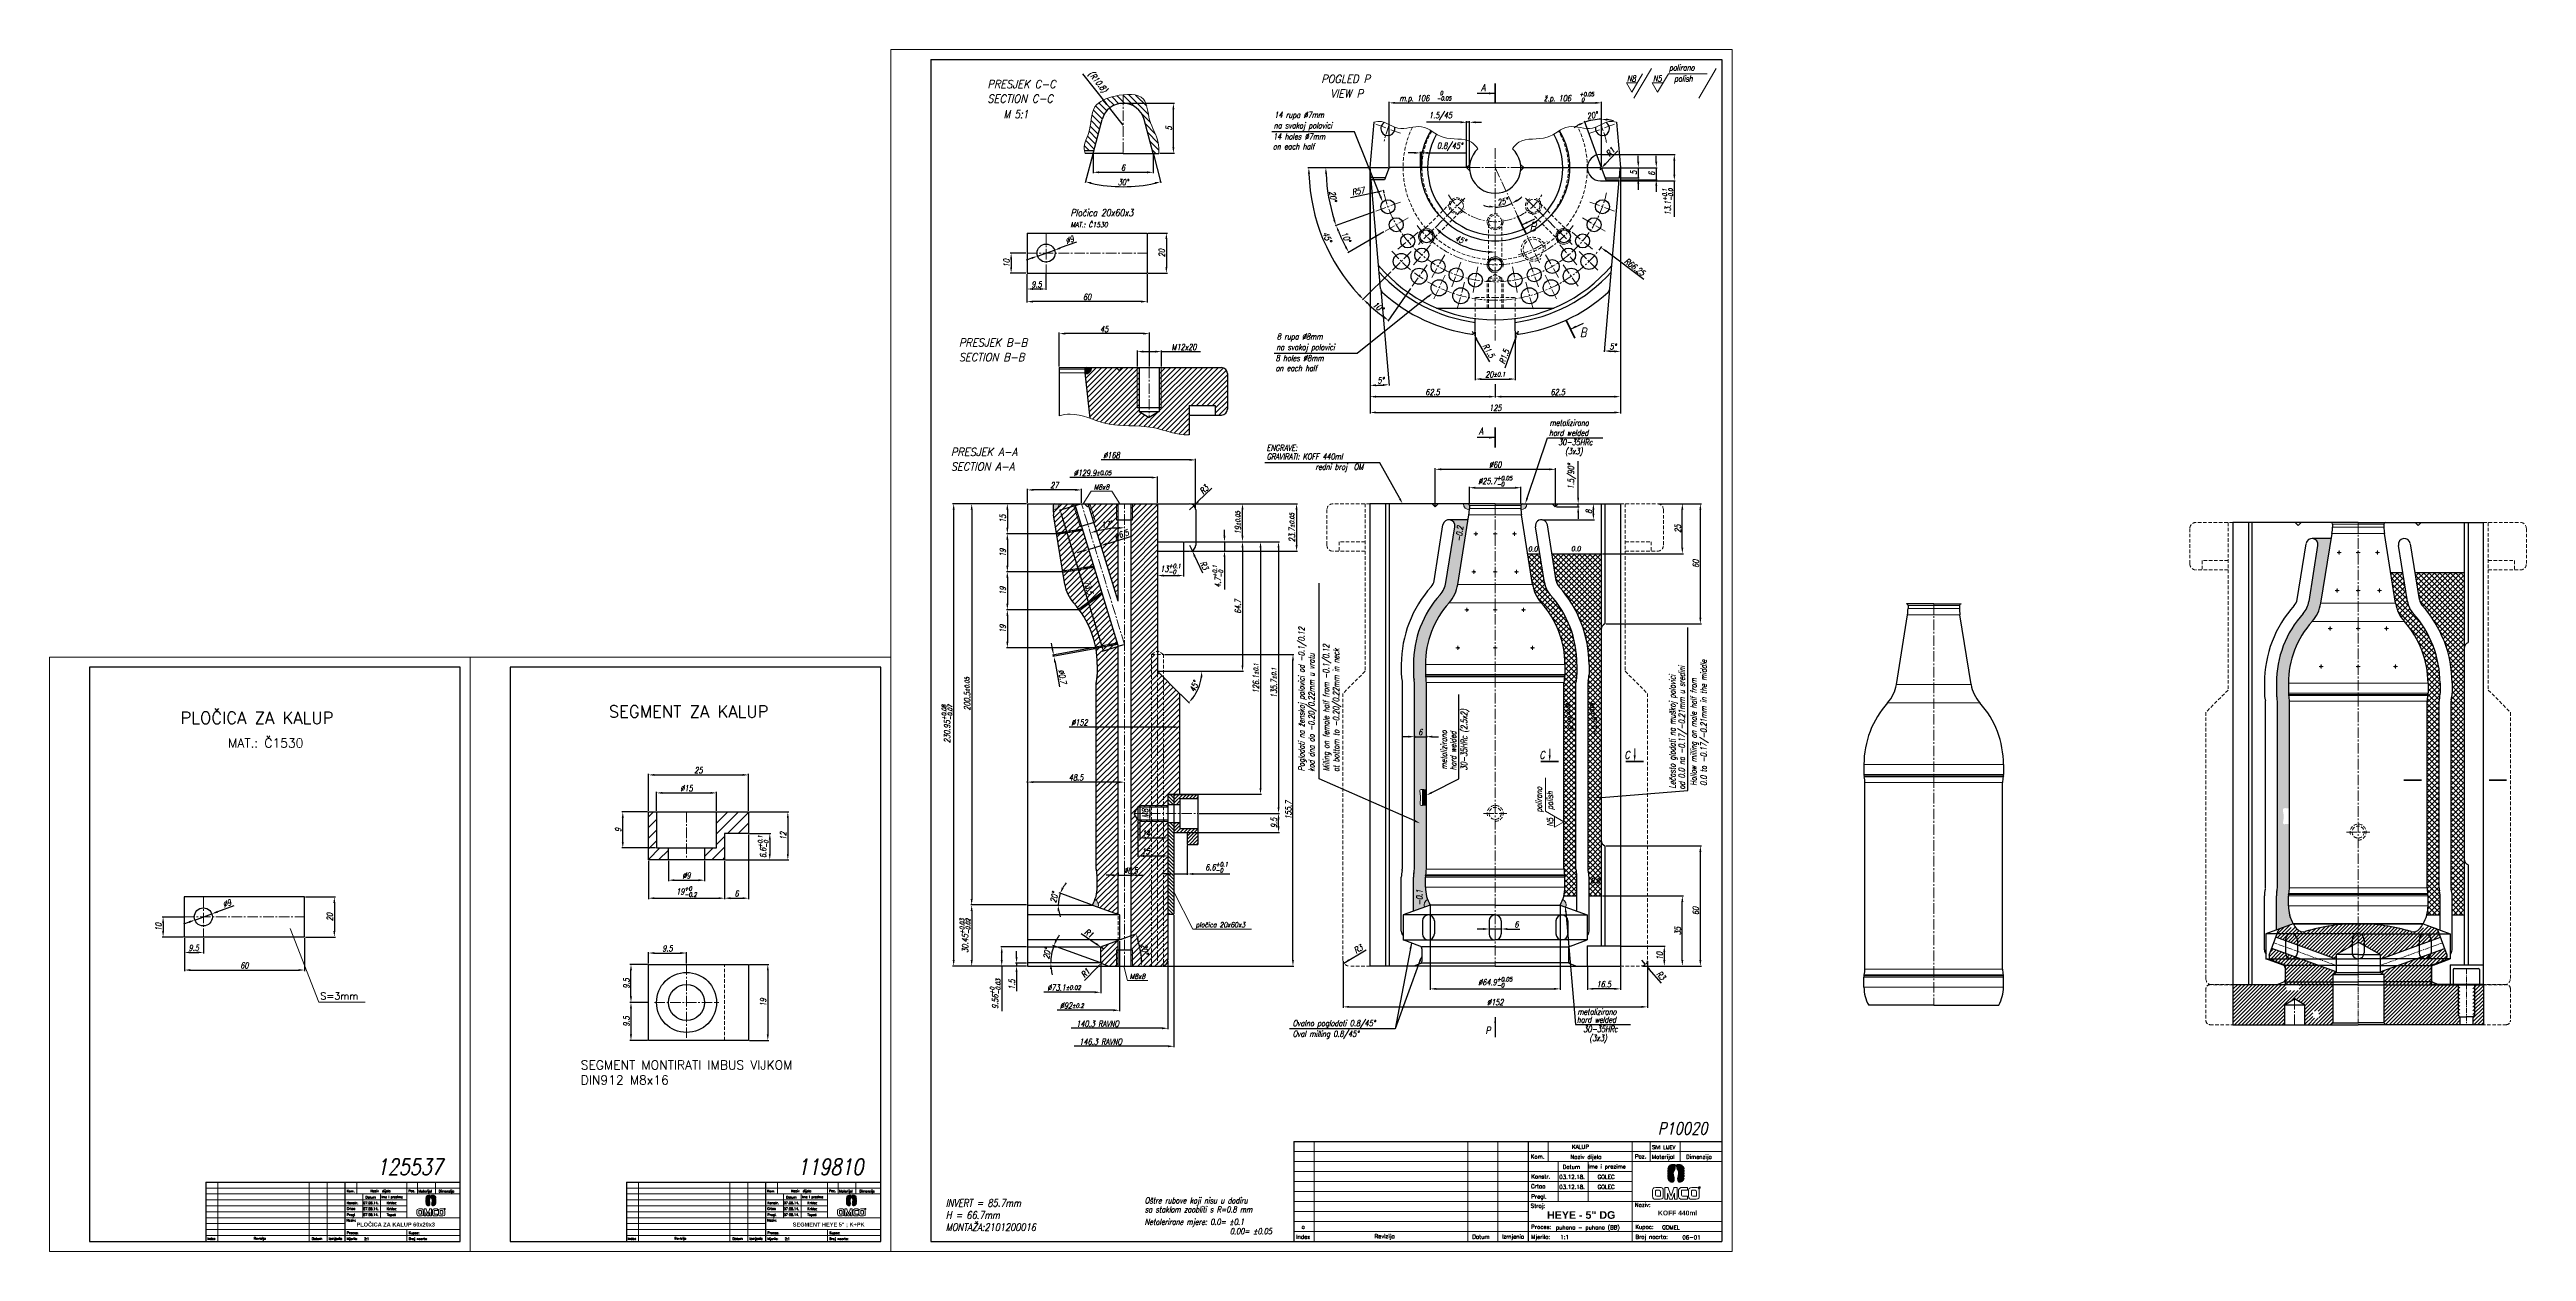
# Model space of a CAD drawing. Extents: x -409 to 828, y -94 to 506.
import ezdxf
from ezdxf import colors
from ezdxf.entities.mleader import LeaderData, LeaderLine
from ezdxf.math import Vec2, Vec3

# ---------------------------------------------------------------- set-up
doc = ezdxf.new("R2010")
doc.units = 0
doc.header["$LTSCALE"] = 7
doc.header["$MEASUREMENT"] = 0
doc.linetypes.add('CENTER2', pattern=[1.125, 0.75, -0.125, 0.125, -0.125])
doc.linetypes.add('HIDDEN', pattern=[0.375, 0.25, -0.125])
doc.layers.get('0').update_dxf_attribs({"linetype": 'CONTINUOUS', "lineweight": 15})
for name, color, linetype, lineweight in [('1', 1, 'CENTER2', 15), ('2', 2, 'HIDDEN', 15), ('3', 3, 'CONTINUOUS', 30), ('4', 5, 'CONTINUOUS', 50), ('8', 252, 'CONTINUOUS', 15), ('ENGLISH', 252, 'CONTINUOUS', 18)]:
    doc.layers.add(name, color=color, linetype=linetype, lineweight=lineweight)
doc.styles.add('ITALICT', font='ITALICT.shx', dxfattribs={"width": 0.8, "height": 3})
doc.styles.add('ROMANS', font='romans.shx')
doc.styles.get("Standard").update_dxf_attribs({"font": 'isocp.shx', "height": 3})
doc.dimstyles.new('2', dxfattribs={"dimtxt": 3, "dimasz": 3, "dimexe": 0.5, "dimexo": 0.5, "dimgap": 0.8, "dimtad": 1, "dimlfac": 0.5, "dimdsep": 46, "dimtxsty": 'ITALICT', "dimcen": 0, "dimazin": 2, "dimtfac": 1, "dimtmove": 0, "dimatfit": 3, "dimfxl": 1, "dimtvp": 13.888889, "dimtolj": 1, "dimarcsym": 0})
doc.dimstyles.get("Standard").update_dxf_attribs({"dimtxt": 3, "dimasz": 3, "dimexe": 0.5, "dimexo": 0.5, "dimgap": 0.8, "dimtad": 1, "dimdsep": 46, "dimtxsty": 'ITALICT', "dimcen": 0.09, "dimazin": 2, "dimtfac": 1, "dimtmove": 0, "dimatfit": 3, "dimfxl": 1, "dimtolj": 1, "dimtzin": 0, "dimarcsym": 0})
doc.dimstyles.new('Standard$0', dxfattribs={"dimtxt": 3, "dimasz": 3, "dimexe": 0.5, "dimexo": 0.5, "dimgap": 0.8, "dimtad": 1, "dimdsep": 46, "dimtxsty": 'ITALICT', "dimcen": 0.09, "dimazin": 2, "dimtfac": 1, "dimtmove": 0, "dimatfit": 3, "dimfxl": 1, "dimtolj": 1, "dimtzin": 0, "dimarcsym": 0})
doc.dimstyles.new('Standard$2', dxfattribs={"dimtxt": 3, "dimasz": 3, "dimexe": 0.5, "dimexo": 0.5, "dimgap": 0.8, "dimtad": 1, "dimdsep": 46, "dimtxsty": 'ITALICT', "dimcen": 0.09, "dimazin": 2, "dimtfac": 1, "dimtmove": 0, "dimatfit": 3, "dimfxl": 1, "dimtolj": 1, "dimtzin": 0, "dimarcsym": 0})
pattern_1 = [(45, (626.6123, -247.9623), (-0.9192388, 0.9192388), [])]

msp = doc.modelspace()

# ---------------------------------------------------------------- texts
at = {"linetype": 'Continuous', "style": 'ITALICT', "width": 0.9}
for s, p in [('PRESJEK C-C', (59.76, 487.1773)), ('POGLED P', (226.4058, 489.7909)), ('PRESJEK B-B', (45.5052, 358.0194)), ('PRESJEK A-A', (41.4945, 303.3591))]:
    msp.add_text(s, height=4, dxfattribs=at).set_placement(p)
at = {"style": 'ITALICT', "width": 0.8}
for s, height, p in [('m.p. 106', 3, (265.4603, 480.5975)), ('-0.05', 2, (284.1031, 481.024)), ('  0', 2, (283.2252, 483.6629)), ('A', 3.5, (306.2121, 485.6813)), ('ž.p. 106', 3, (337.5546, 480.5975)), ('+0.05', 2, (355.3313, 483.1108)), ('M 5:1', 4, (67.8174, 472.1066)), ('na svakoj polovici', 3, (202.7481, 467.0169)), ('14 rupa %%C7mm', 3, (202.9578, 472.2563)), ('  0', 2, (353.794, 480.2335)), ('Pločica 20x60x3', 3.5, (101.2664, 423.1253)), ('MAT.: Č1530', 2.5, (101.2664, 417.6564)), ('B', 4.5, (330.4487, 415.6367)), ('na svakoj polovici', 3, (204.0478, 356.2732)), ('8 rupa %%C8mm', 3, (204.2575, 361.5126)), ('B', 4.5, (355.6032, 362.8575)), ('A', 3.5, (305.0887, 314.1658)), ('metalizirano', 3, (340.4545, 318.4933)), ('30-35HRc', 3, (344.7015, 308.7556)), ('GRAVIRATI: KOFF 440ml ', 3, (199.2285, 301.6046)), ('redni broj  OM', 3, (223.5444, 296.4469)), ('(3x3)', 3, (348.1893, 304.2598)), ('M8x8', 2.5, (112.8879, 286.6087)), ('0.0', 2.5, (329.6742, 255.6328)), ('0.0', 2.5, (351.1515, 255.7867)), ('C', 3.75, (335.3467, 152.1119)), ('C', 3.75, (377.7799, 152.1119)), ('0.0', 2.5, (360.868, 89.9486)), ('pločica 20x60x3', 2.5, (163.7712, 67.8484)), ('M8x8', 2.5, (130.8527, 42.0918)), ('metalizirano', 3, (354.294, 24.1901)), ('Ovalno poglodati 0.8/45°', 3, (212.176, 18.4319)), ('P', 3.5, (308.386, 14.5565)), ('30-35HRc', 3, (357.2809, 15.5388)), ('(3x3)', 3, (360.2798, 11.043)), ('P10020', 6, (394.4453, -35.6309)), ('125537', 8, (-245.1236, -55.8652)), ('119810', 8, (-35.1236, -55.8652)), ('INVERT = 85.7mm', 3.75, (38.9565, -71.7449)), ('H = 66.7mm', 3.75, (38.9565, -77.8163)), ('sa staklom zaobliti s R=0.8 mm', 3, (138.3254, -74.624)), ('Oštre rubove koji nisu u dodiru ', 3, (138.3254, -70.1416)), ('MONTAŽA:2101200016', 3.75, (38.9565, -83.8878)), ('Netolerirane mjere: 0.0= %%P0.1', 3, (138.3254, -80.8176)), ('0.00= %%P0.05', 3, (180.8271, -85.5184))]:
    msp.add_text(s, height=height, dxfattribs=at).set_placement(p)
for s, height, rotation, p in [('-0.2', 3, 83.8718604, (296.4328, 260.4277)), ('Poglodati na ženskoj polovici od -0.1/0.12', 3, 90, (218.0356, 145.8687)), ('kod dna do -0.20/0.22mm u vratu', 3, 90, (223.0368, 145.567)), ('Lečasto glodati na muškoj polovici', 3, 90, (403.2066, 137.1906)), ('od 0.0 na -0.17/-0.21mm u sredini', 3, 90, (407.8802, 136.6652)), ('30-35HRc (2.5x2)', 3, 90, (299.1949, 146.2649)), (' %%p0.02', 1.75, 90, (350.3844, 172.5131)), (' %%p0.02', 1.75, 90, (362.4359, 172.7807)), ('metalizirano', 3, 90, (289.1735, 146.7142)), ('-0.19', 2.5, 90, (352.2182, 164.0173)), ('-0.19', 2.5, 90, (364.008, 163.9088)), ('-0.1', 3, 90, (276.9095, 78.7995))]:
    msp.add_text(s, height=height, rotation=rotation, dxfattribs=at).set_placement(p)
at = {"style": 'ROMANS'}
for s, height, p in [('  PLOČICA ZA KALUP', 6, (-351.3657, 169.4991)), ('SEGMENT ZA KALUP', 6, (-129.2746, 172.6625)), ('MAT.: Č1530', 4.5, (-319.3636, 157.6629)), ('Kom.', 2, (331.042, -47.7322)), ('Naziv dijela', 2, (350.8703, -47.8833)), ('KALUP', 2, (351.5836, -42.7969)), ('Poz.', 2, (383.0367, -47.5867)), ('SIVI LIJEV', 1.83, (391.611, -42.9214)), ('Materijal', 2, (391.5127, -47.8085)), ('Dimenzija', 2, (408.5524, -47.804)), ('Crtao', 2, (331.1511, -62.5351)), ('Konstr.', 2, (331.2841, -57.6522)), ('03.12.18.', 2, (345.2276, -57.8825)), ('03.12.18.', 2, (345.2276, -62.8825)), ('Datum', 2, (346.9823, -52.8664)), ('Ime i prezime', 2, (359.7049, -52.6783)), ('GOLEC', 2, (364.3597, -57.8825)), ('GOLEC', 2, (364.3597, -62.8825)), ('Kom.', 1.18776, (-260.1907, -64.5475)), ('Crtao', 1.18776, (-260.1259, -73.3387)), ('Konstr.', 1.18776, (-260.0469, -70.4388)), ('07.08.14.', 1.18776, (-251.8677, -70.4388)), ('07.08.14.', 1.18776, (-251.8677, -73.4082)), ('Datum', 1.18776, (-250.7241, -67.5966)), ('Naziv  dijela', 1.18776, (-248.2518, -64.4827)), ('Ime i prezime', 1.128372, (-242.7872, -67.4849)), ('Krklec', 1.18776, (-240.0786, -70.4388)), ('Krklec', 1.18776, (-240.0786, -73.4082)), ('Poz.', 1.18776, (-229.3121, -64.4611)), ('Materijal', 1.18776, (-224.2784, -64.5928)), ('Dimenzija', 1.18776, (-214.1589, -64.5902)), ('Kom.', 1.18776, (-50.1907, -64.5475)), ('Crtao', 1.18776, (-50.1259, -73.3387)), ('Konstr.', 1.18776, (-50.0469, -70.4388)), ('07.08.14.', 1.18776, (-41.8677, -70.4388)), ('07.08.14.', 1.18776, (-41.8677, -73.4082)), ('Datum', 1.18776, (-40.7241, -67.5966)), ('Naziv  dijela', 1.18776, (-38.2518, -64.4827)), ('Ime i prezime', 1.128372, (-32.7872, -67.4849)), ('Krklec', 1.18776, (-30.0786, -70.4388)), ('Krklec', 1.18776, (-30.0786, -73.4082)), ('Poz.', 1.18776, (-19.3121, -64.4611)), ('Materijal', 1.18776, (-14.2784, -64.5928)), ('Dimenzija', 1.18776, (-4.1589, -64.5902)), ('Stroj:', 2, (331.0118, -72.2925)), ('Pregl.', 2, (331.2841, -67.6839)), ('Naziv:', 2, (383.0118, -71.8652)), ('Naziv:', 1.18776, (-260.2086, -79.1334)), ('Proces:', 1.18776, (-260.0648, -85.393)), ('Pregl.', 1.18776, (-260.0469, -76.3965)), ('07.08.14.', 1.18776, (-251.8677, -76.3776)), ('Tepeš', 1.18776, (-240.0786, -76.3776)), ('Kupac:', 1.18776, (-229.1831, -85.393)), ('Naziv:', 1.18776, (-50.2086, -79.1334)), ('Proces:', 1.18776, (-50.0648, -85.393)), ('Pregl.', 1.18776, (-50.0469, -76.3965)), ('07.08.14.', 1.18776, (-41.8677, -76.3776)), ('Tepeš', 1.18776, (-30.0786, -76.3776)), ('Kupac:', 1.18776, (-19.1831, -85.393)), ('Index', 2, (213.9321, -87.7887)), ('a', 2, (216.6278, -82.7887)), ('Revizija', 2, (253.0774, -87.5431)), ('Datum', 2, (301.8199, -87.7714)), ('Izmjenio', 2, (316.6563, -87.7136)), ('Proces:', 2, (331.254, -82.8327)), ('Mjerilo:', 2, (331.254, -87.8327)), ('puhano - puhano (BB)', 2, (343.5599, -83.1014)), ('1:1', 2, (345.7779, -87.9087)), ('Kupac:', 2, (383.254, -82.8327)), ('Broj nacrta:', 2, (383.267, -87.8356)), ('GOMEL', 2, (396.621, -83.1014)), ('06-01', 2, (406.7101, -88.0671)), ('Index', 1.18776, (-329.7399, -88.3363)), ('Revizija', 1.18776, (-306.4923, -88.1905)), ('Datum', 1.18776, (-277.5451, -88.326)), ('Izmjenio', 1.18776, (-269.0451, -88.2917)), ('Mjerilo:', 1.18776, (-260.0648, -88.3624)), ('2:1', 1.18776, (-251.4393, -88.4075)), ('Broj nacrta:', 1.18776, (-229.1754, -88.3641)), ('Index', 1.18776, (-119.7399, -88.3363)), ('Revizija', 1.18776, (-96.4923, -88.1905)), ('Datum', 1.18776, (-67.5451, -88.326)), ('Izmjenio', 1.18776, (-59.0451, -88.2917)), ('Mjerilo:', 1.18776, (-50.0648, -88.3624)), ('2:1', 1.18776, (-41.4393, -88.4075)), ('Broj nacrta:', 1.18776, (-19.1754, -88.3641))]:
    msp.add_text(s, height=height, dxfattribs=at).set_placement(p)
at = {"attachment_point": 1, "style": 'ROMANS'}
for s, insert, char_height, width in [('S=3mm', (-273.2591, 35.2418), 3.5, 17.381253), ('SEGMENT MONTIRATI IMBUS VIJKOM DIN912 M8x16', (-143.287, 1.3031), 4.5, 133.736939), ('{\\fArial|b1|i0|c238|p34;PLOČICA ZA KALUP 60x20x3}', (-255.208, -79.6593), 2, 60.961128), ('{\\fArial|b1|i0|c238|p34;          SEGMENT HEYE 5" ; K+PK}', (-45.208, -79.6593), 2, 60.961128)]:
    msp.add_mtext(s, dxfattribs=dict(at, insert=insert, char_height=char_height, width=width))
at = {"attachment_point": 1}
for s, insert, char_height, width in [('{\\fArial|b1|i0|c238|p34;HEYE - 5" DG}', (339.1811, -73.9968), 3.8, 38.107033), ('{\\fArial|b1|i0|c238|p34;KOFF 440ml}', (394.5746, -73.684), 2.4, 52.631647)]:
    msp.add_mtext(s, dxfattribs=dict(at, insert=insert, char_height=char_height, width=width))
at = {"layer": 'ENGLISH', "linetype": 'Continuous', "style": 'ITALICT', "width": 0.9}
for s, p in [('SECTION C-C', (59.76, 479.8963)), ('VIEW P', (230.9567, 482.426)), ('SECTION B-B', (45.5052, 350.7385)), ('SECTION A-A', (41.4945, 296.0781))]:
    msp.add_text(s, height=4, dxfattribs=at).set_placement(p)
at = {"layer": 'ENGLISH', "style": 'ITALICT', "width": 0.8}
for s, p in [('on each half', (202.3287, 456.5382)), ('14 holes %%C7mm', (202.3863, 461.4907)), ('8 holes %%C8mm', (203.686, 350.747)), ('on each half', (203.6284, 345.7945)), ('hard welded', (340.2059, 313.4047)), ('ENGRAVE:', (199.2228, 305.9676)), ('Oval milling 0.8/45°', (212.176, 13.1668)), ('hard welded', (354.0455, 20.1878))]:
    msp.add_text(s, height=3, dxfattribs=at).set_placement(p)
for s, p in [('Milling on female half from -0.1/0.12', (230.3001, 145.775)), ('at bottom to -0.20/0.22mm in neck', (235.3014, 145.4734)), ('Hollow milling on male half from', (413.8541, 138.5591)), ('0.0 to -0.17/-0.21mm in the middle', (418.8353, 138.4903)), ('hard welded', (293.7891, 146.2649))]:
    msp.add_text(s, height=3, rotation=90, dxfattribs=at).set_placement(p)

# ---------------------------------------------------------------- blocks, each defined once
blk = doc.blocks.new('*D4')
at = {"color": 0, "lineweight": -2, "transparency": 16777216}
for p, q in [((272.9, 454.8), (269.9, 454.8)), ((275.9, 447.9), (275.9, 455.3)), ((275.9, 454.8), (276.7, 454.8)), ((276.7, 447.9), (276.7, 455.3)), ((279.7, 454.8), (298.5, 454.8))]:
    blk.add_line(p, q, dxfattribs=at)
at = {"color": 0, "transparency": 16777216}
for points in [[(272.9, 455.3), (272.9, 454.3), (275.9, 454.8)], [(279.7, 455.3), (279.7, 454.3), (276.7, 454.8)]]:
    blk.add_solid(points, dxfattribs=at)
at = {"color": 0, "transparency": 16777216, "insert": (290.6, 457.9), "char_height": 3, "attachment_point": 5, "style": 'ITALICT'}
blk.add_mtext('\\A1;0.8/45%%d', dxfattribs=at)
blk = doc.blocks.new('*D5')
at = {"color": 0, "lineweight": -2, "transparency": 16777216}
for p, q in [((296, 470.1), (279, 470.1)), ((299, 447.9), (299, 470.6)), ((300.5, 470.1), (299, 470.1)), ((300.5, 447.9), (300.5, 470.6)), ((303.5, 470.1), (306.5, 470.1))]:
    blk.add_line(p, q, dxfattribs=at)
at = {"color": 0, "transparency": 16777216}
for points in [[(296, 470.6), (296, 469.6), (299, 470.1)], [(303.5, 470.6), (303.5, 469.6), (300.5, 470.1)]]:
    blk.add_solid(points, dxfattribs=at)
at = {"color": 0, "transparency": 16777216, "insert": (286, 473.1), "char_height": 3, "attachment_point": 5, "style": 'ITALICT'}
blk.add_mtext('\\A1;1.5/45', dxfattribs=at)
blk = doc.blocks.new('*D6')
at = {"color": 0, "lineweight": -2, "transparency": 16777216}
for p, q in [((250.8, 407.7), (250.8, 338.1)), ((256.1, 386.5), (260.3, 338.5))]:
    blk.add_line(p, q, dxfattribs=at)
blk.add_arc((250.8, 447.4), 108.8, 271.5799, 273.4201, dxfattribs=at)
at = {"color": 0, "transparency": 16777216}
for points in [[(253.8, 338.2), (253.7, 339.2), (250.8, 338.6)], [(257.2, 339.3), (257.3, 338.3), (260.2, 339)]]:
    blk.add_solid(points, dxfattribs=at)
at = {"color": 0, "transparency": 16777216, "insert": (256.1, 341.1), "char_height": 3, "attachment_point": 5, "rotation": 2.8646, "style": 'ITALICT'}
blk.add_mtext('\\A1;5°', dxfattribs=at)
blk = doc.blocks.new('*D7')
at = {"color": 0, "lineweight": -2, "transparency": 16777216}
for p, q in [((375.8, 407.6), (375.8, 355.1)), ((370.4, 386.5), (367.7, 355.4))]:
    blk.add_line(p, q, dxfattribs=at)
blk.add_arc((375.8, 447.4), 91.8, 266.8719, 268.1281, dxfattribs=at)
at = {"color": 0, "transparency": 16777216}
for points in [[(370.7, 355.2), (370.8, 356.2), (367.8, 355.9)], [(372.8, 356.1), (372.7, 355.1), (375.8, 355.6)]]:
    blk.add_solid(points, dxfattribs=at)
at = {"color": 0, "transparency": 16777216, "insert": (372, 358), "char_height": 3, "attachment_point": 5, "rotation": 357.5793, "style": 'ITALICT'}
blk.add_mtext('\\A1;5°', dxfattribs=at)
blk = doc.blocks.new('*D8')
at = {"color": 0, "lineweight": -2, "transparency": 16777216}
for p, q in [((250.8, 446.9), (250.8, 332.5)), ((313.3, 339.2), (313.3, 332.5)), ((253.8, 333), (310.3, 333))]:
    blk.add_line(p, q, dxfattribs=at)
at = {"color": 0, "transparency": 16777216}
for points in [[(253.8, 333.5), (253.8, 332.5), (250.8, 333)], [(310.3, 333.5), (310.3, 332.5), (313.3, 333)]]:
    blk.add_solid(points, dxfattribs=at)
at = {"color": 0, "transparency": 16777216, "insert": (282, 335.3), "char_height": 3, "attachment_point": 5, "style": 'ITALICT'}
blk.add_mtext('\\A1;62.5', dxfattribs=at)
blk = doc.blocks.new('*D9')
at = {"color": 0, "lineweight": -2, "transparency": 16777216}
for p, q in [((375.8, 371.1), (375.8, 332.5)), ((313.3, 339.2), (313.3, 332.5)), ((316.3, 333), (372.8, 333))]:
    blk.add_line(p, q, dxfattribs=at)
at = {"color": 0, "transparency": 16777216}
for points in [[(316.3, 333.5), (316.3, 332.5), (313.3, 333)], [(372.8, 333.5), (372.8, 332.5), (375.8, 333)]]:
    blk.add_solid(points, dxfattribs=at)
at = {"color": 0, "transparency": 16777216, "insert": (344.5, 335.3), "char_height": 3, "attachment_point": 5, "style": 'ITALICT'}
blk.add_mtext('\\A1;62.5', dxfattribs=at)
blk = doc.blocks.new('*D10')
at = {"color": 0, "lineweight": -2, "transparency": 16777216}
for p, q in [((250.8, 446.9), (250.8, 324.6)), ((375.8, 446.9), (375.8, 324.6)), ((253.8, 325.1), (372.8, 325.1))]:
    blk.add_line(p, q, dxfattribs=at)
at = {"color": 0, "transparency": 16777216}
for points in [[(253.8, 325.6), (253.8, 324.6), (250.8, 325.1)], [(372.8, 325.6), (372.8, 324.6), (375.8, 325.1)]]:
    blk.add_solid(points, dxfattribs=at)
at = {"color": 0, "transparency": 16777216, "insert": (313.3, 327.4), "char_height": 3, "attachment_point": 5, "style": 'ITALICT'}
blk.add_mtext('\\A1;125', dxfattribs=at)
blk = doc.blocks.new('*D11')
at = {"color": 0, "linetype": 'ByBlock', "lineweight": -2, "transparency": 16777216}
for p, q in [((300.4, 279.2), (300.4, 288)), ((303.4, 287.5), (323.1, 287.5)), ((326.1, 279.2), (326.1, 288))]:
    blk.add_line(p, q, dxfattribs=at)
at = {"color": 0, "transparency": 16777216}
for points in [[(303.4, 288), (303.4, 287), (300.4, 287.5)], [(323.1, 287), (323.1, 288), (326.1, 287.5)]]:
    blk.add_solid(points, dxfattribs=at)
at = {"color": 0, "transparency": 16777216, "insert": (313.3, 290.8), "char_height": 3, "attachment_point": 5, "style": 'ITALICT'}
blk.add_mtext('\\A1;%%c25.7{}{\\H0.71x;\\C3;\\S+0.05^ -0;}', dxfattribs=at)
blk = doc.blocks.new('*D12')
at = {"color": 0, "lineweight": -2, "transparency": 16777216}
for p, q in [((79.2, 279.5), (69.2, 279.5)), ((69.7, 276.5), (69.7, 267.5)), ((93.8, 264.5), (69.2, 264.5))]:
    blk.add_line(p, q, dxfattribs=at)
at = {"color": 0, "transparency": 16777216}
for points in [[(70.2, 276.5), (69.2, 276.5), (69.7, 279.5)], [(69.2, 267.5), (70.2, 267.5), (69.7, 264.5)]]:
    blk.add_solid(points, dxfattribs=at)
at = {"color": 0, "transparency": 16777216, "insert": (67.4, 272), "char_height": 3, "attachment_point": 5, "rotation": 90, "style": 'ITALICT'}
blk.add_mtext('\\A1;15', dxfattribs=at)
blk = doc.blocks.new('*D13')
at = {"color": 0, "lineweight": -2, "transparency": 16777216}
for p, q in [((93.8, 264.5), (69.2, 264.5)), ((69.7, 261.5), (69.7, 248.5)), ((96.9, 245.5), (69.2, 245.5))]:
    blk.add_line(p, q, dxfattribs=at)
at = {"color": 0, "transparency": 16777216}
for points in [[(70.2, 261.5), (69.2, 261.5), (69.7, 264.5)], [(69.2, 248.5), (70.2, 248.5), (69.7, 245.5)]]:
    blk.add_solid(points, dxfattribs=at)
at = {"color": 0, "transparency": 16777216, "insert": (67.4, 255), "char_height": 3, "attachment_point": 5, "rotation": 90, "style": 'ITALICT'}
blk.add_mtext('\\A1;19', dxfattribs=at)
blk = doc.blocks.new('*D14')
at = {"color": 0, "lineweight": -2, "transparency": 16777216}
for p, q in [((96.9, 245.5), (69.2, 245.5)), ((69.7, 242.5), (69.7, 229.5)), ((105.1, 226.5), (69.2, 226.5))]:
    blk.add_line(p, q, dxfattribs=at)
at = {"color": 0, "transparency": 16777216}
for points in [[(70.2, 242.5), (69.2, 242.5), (69.7, 245.5)], [(69.2, 229.5), (70.2, 229.5), (69.7, 226.5)]]:
    blk.add_solid(points, dxfattribs=at)
at = {"color": 0, "transparency": 16777216, "insert": (67.4, 236), "char_height": 3, "attachment_point": 5, "rotation": 90, "style": 'ITALICT'}
blk.add_mtext('\\A1;19', dxfattribs=at)
blk = doc.blocks.new('*D15')
at = {"color": 0, "lineweight": -2, "transparency": 16777216}
for p, q in [((105.1, 226.5), (69.2, 226.5)), ((69.7, 223.5), (69.7, 210.5)), ((113.3, 207.5), (69.2, 207.5))]:
    blk.add_line(p, q, dxfattribs=at)
at = {"color": 0, "transparency": 16777216}
for points in [[(70.2, 223.5), (69.2, 223.5), (69.7, 226.5)], [(69.2, 210.5), (70.2, 210.5), (69.7, 207.5)]]:
    blk.add_solid(points, dxfattribs=at)
at = {"color": 0, "transparency": 16777216, "insert": (67.4, 217), "char_height": 3, "attachment_point": 5, "rotation": 90, "style": 'ITALICT'}
blk.add_mtext('\\A1;19', dxfattribs=at)
blk = doc.blocks.new('*D16')
at = {"color": 0, "lineweight": -2, "transparency": 16777216}
for p, q in [((135.9, 120.3), (135.9, 112)), ((138.9, 112.5), (146.9, 112.5)), ((149.9, 112), (149.9, 112))]:
    blk.add_line(p, q, dxfattribs=at)
at = {"color": 0, "transparency": 16777216}
for points in [[(138.9, 113), (138.9, 112), (135.9, 112.5)], [(146.9, 112), (146.9, 113), (149.9, 112.5)]]:
    blk.add_solid(points, dxfattribs=at)
at = {"color": 0, "transparency": 16777216, "insert": (138.9, 114.8), "char_height": 3, "attachment_point": 5, "style": 'ITALICT'}
blk.add_mtext('\\A1;14', dxfattribs=at)
blk = doc.blocks.new('*D17')
at = {"color": 0, "lineweight": -2, "transparency": 16777216}
for p, q in [((134.9, 121), (134.9, 103)), ((137.9, 103.5), (146.9, 103.5)), ((149.9, 103), (149.9, 103))]:
    blk.add_line(p, q, dxfattribs=at)
at = {"color": 0, "transparency": 16777216}
for points in [[(137.9, 104), (137.9, 103), (134.9, 103.5)], [(146.9, 103), (146.9, 104), (149.9, 103.5)]]:
    blk.add_solid(points, dxfattribs=at)
at = {"color": 0, "transparency": 16777216, "insert": (138.8, 105.8), "char_height": 3, "attachment_point": 5, "style": 'ITALICT'}
blk.add_mtext('\\A1;15', dxfattribs=at)
blk = doc.blocks.new('*D18')
at = {"color": 0, "linetype": 'ByBlock', "lineweight": -2, "transparency": 16777216}
for p, q in [((157.7, 255.3), (157.7, 243.1)), ((147.7, 243.6), (154.7, 243.6))]:
    blk.add_line(p, q, dxfattribs=at)
at = {"color": 0, "transparency": 16777216}
for points in [[(147.7, 244.1), (147.7, 243.1), (144.7, 243.6)], [(154.7, 244.1), (154.7, 243.1), (157.7, 243.6)]]:
    blk.add_solid(points, dxfattribs=at)
at = {"color": 0, "transparency": 16777216, "insert": (151.2, 246.9), "char_height": 3, "attachment_point": 5, "style": 'ITALICT'}
blk.add_mtext('\\A1;13{}{\\H0.71x;\\C3;\\S+0.1^ -0;}', dxfattribs=at)
blk = doc.blocks.new('*D19')
at = {"color": 0, "lineweight": -2, "transparency": 16777216}
for p, q in [((171.8, 287.2), (165, 280.7)), ((160.7, 276.5), (162.9, 278.6))]:
    blk.add_line(p, q, dxfattribs=at)
at = {"color": 0, "transparency": 16777216}
blk.add_solid([(164.7, 281), (165.4, 280.3), (162.9, 278.6)], dxfattribs=at)
at = {"color": 0, "transparency": 16777216, "insert": (167.9, 286.6), "char_height": 3, "attachment_point": 5, "rotation": 44.194, "style": 'ITALICT'}
blk.add_mtext('\\A1;R3', dxfattribs=at)
blk = doc.blocks.new('*D20')
at = {"color": 0, "lineweight": -2, "transparency": 16777216}
for p, q in [((160.7, 258.8), (162, 256.1)), ((167.3, 244.8), (163.3, 253.3))]:
    blk.add_line(p, q, dxfattribs=at)
at = {"color": 0, "transparency": 16777216}
blk.add_solid([(163.7, 253.5), (162.8, 253.1), (162, 256.1)], dxfattribs=at)
at = {"color": 0, "transparency": 16777216, "insert": (168, 248.7), "char_height": 3, "attachment_point": 5, "rotation": 295.1049, "style": 'ITALICT'}
blk.add_mtext('\\A1;R3', dxfattribs=at)
blk = doc.blocks.new('*D21')
at = {"color": 0, "linetype": 'ByBlock', "lineweight": -2, "transparency": 16777216}
for p, q in [((158.2, 260.5), (178.6, 260.5)), ((178.1, 263.5), (178.1, 266.5)), ((178.1, 260.5), (178.1, 255.8)), ((161.2, 255.8), (178.6, 255.8)), ((178.1, 252.8), (178.1, 236.6))]:
    blk.add_line(p, q, dxfattribs=at)
at = {"color": 0, "transparency": 16777216}
for points in [[(177.6, 263.5), (178.6, 263.5), (178.1, 260.5)], [(177.6, 252.8), (178.6, 252.8), (178.1, 255.8)]]:
    blk.add_solid(points, dxfattribs=at)
at = {"color": 0, "transparency": 16777216, "insert": (174.8, 243.2), "char_height": 3, "attachment_point": 5, "rotation": 90, "style": 'ITALICT'}
blk.add_mtext('\\A1;4.7{}{\\H0.71x;\\C3;\\S+0.1^ -0;}', dxfattribs=at)
blk = doc.blocks.new('*D22')
at = {"color": 0, "lineweight": -2, "transparency": 16777216}
for p, q in [((161.2, 279.5), (214.6, 279.5)), ((214.1, 276.5), (214.1, 258.8)), ((161.2, 255.8), (214.6, 255.8))]:
    blk.add_line(p, q, dxfattribs=at)
at = {"color": 0, "transparency": 16777216}
for points in [[(213.6, 276.5), (214.6, 276.5), (214.1, 279.5)], [(213.6, 258.8), (214.6, 258.8), (214.1, 255.8)]]:
    blk.add_solid(points, dxfattribs=at)
at = {"color": 0, "transparency": 16777216, "insert": (211.8, 267.6), "char_height": 3, "attachment_point": 5, "rotation": 90, "style": 'ITALICT'}
blk.add_mtext('\\A1;23.7{}{\\H0.71x;\\C3;%%p0.05}', dxfattribs=at)
blk = doc.blocks.new('*D23')
at = {"color": 0, "lineweight": -2, "transparency": 16777216}
for p, q in [((158.2, 260.5), (187.6, 260.5)), ((187.1, 257.5), (187.1, 198.8)), ((145.2, 195.8), (187.6, 195.8))]:
    blk.add_line(p, q, dxfattribs=at)
at = {"color": 0, "transparency": 16777216}
for points in [[(186.6, 257.5), (187.6, 257.5), (187.1, 260.5)], [(186.6, 198.8), (187.6, 198.8), (187.1, 195.8)]]:
    blk.add_solid(points, dxfattribs=at)
at = {"color": 0, "transparency": 16777216, "insert": (184.8, 228.1), "char_height": 3, "attachment_point": 5, "rotation": 90, "style": 'ITALICT'}
blk.add_mtext('\\A1;64.7', dxfattribs=at)
blk = doc.blocks.new('*D24')
at = {"color": 0, "lineweight": -2, "transparency": 16777216}
for p, q in [((155.8, 195.8), (167.3, 195.8)), ((156.1, 184.4), (160.6, 179.8))]:
    blk.add_line(p, q, dxfattribs=at)
blk.add_arc((144.7, 195.8), 22.1, 322.7882, 352.2118, dxfattribs=at)
at = {"color": 0, "transparency": 16777216}
for points in [[(166.1, 192.8), (167.1, 192.7), (166.8, 195.8)], [(162.6, 182.1), (161.9, 182.7), (160.3, 180.2)]]:
    blk.add_solid(points, dxfattribs=at)
at = {"color": 0, "transparency": 16777216, "insert": (163, 188.2), "char_height": 3, "attachment_point": 5, "rotation": 67.5, "style": 'ITALICT'}
blk.add_mtext('\\A1;45°', dxfattribs=at)
blk = doc.blocks.new('*D25')
at = {"color": 0, "lineweight": -2, "transparency": 16777216}
for p, q in [((158.2, 260.5), (196.6, 260.5)), ((196.1, 257.5), (196.1, 137.4)), ((156.2, 134.4), (196.6, 134.4))]:
    blk.add_line(p, q, dxfattribs=at)
at = {"color": 0, "transparency": 16777216}
for points in [[(195.6, 257.5), (196.6, 257.5), (196.1, 260.5)], [(195.6, 137.4), (196.6, 137.4), (196.1, 134.4)]]:
    blk.add_solid(points, dxfattribs=at)
at = {"color": 0, "transparency": 16777216, "insert": (193.8, 192.3), "char_height": 3, "attachment_point": 5, "rotation": 90, "style": 'ITALICT'}
blk.add_mtext('\\A1;126.1{}{\\H0.71x;\\C3;%%p0.1}', dxfattribs=at)
blk = doc.blocks.new('*D26')
at = {"color": 0, "lineweight": -2, "transparency": 16777216}
for p, q in [((158.2, 260.5), (205.6, 260.5)), ((205.1, 257.5), (205.1, 127.8)), ((165.4, 124.8), (205.6, 124.8))]:
    blk.add_line(p, q, dxfattribs=at)
at = {"color": 0, "transparency": 16777216}
for points in [[(204.6, 257.5), (205.6, 257.5), (205.1, 260.5)], [(204.6, 127.8), (205.6, 127.8), (205.1, 124.8)]]:
    blk.add_solid(points, dxfattribs=at)
at = {"color": 0, "transparency": 16777216, "insert": (202.8, 190), "char_height": 3, "attachment_point": 5, "rotation": 90, "style": 'ITALICT'}
blk.add_mtext('\\A1;135.7{}{\\H0.71x;\\C3;%%p0.1}', dxfattribs=at)
blk = doc.blocks.new('*D27')
at = {"color": 0, "lineweight": -2, "transparency": 16777216}
for p, q in [((74.2, 279.5), (51.4, 279.5)), ((51.9, 276.5), (51.9, 82)), ((79.2, 79), (51.4, 79))]:
    blk.add_line(p, q, dxfattribs=at)
at = {"color": 0, "transparency": 16777216}
for points in [[(52.4, 276.5), (51.4, 276.5), (51.9, 279.5)], [(51.4, 82), (52.4, 82), (51.9, 79)]]:
    blk.add_solid(points, dxfattribs=at)
at = {"color": 0, "transparency": 16777216, "insert": (49.6, 184.5), "char_height": 3, "attachment_point": 5, "rotation": 90, "style": 'ITALICT'}
blk.add_mtext('\\A1;200.5{}{\\H0.71x;\\C3;%%p0.05}', dxfattribs=at)
blk = doc.blocks.new('*D28')
at = {"color": 0, "lineweight": -2, "transparency": 16777216}
for p, q in [((79.2, 79), (51.4, 79)), ((51.9, 76), (51.9, 51.5)), ((79.2, 48.5), (51.4, 48.5))]:
    blk.add_line(p, q, dxfattribs=at)
at = {"color": 0, "transparency": 16777216}
for points in [[(52.4, 76), (51.4, 76), (51.9, 79)], [(51.4, 51.5), (52.4, 51.5), (51.9, 48.5)]]:
    blk.add_solid(points, dxfattribs=at)
at = {"color": 0, "transparency": 16777216, "insert": (48.6, 63.7), "char_height": 3, "attachment_point": 5, "rotation": 90, "style": 'ITALICT'}
blk.add_mtext('\\A1;30.45{}{\\H0.71x;\\C3;\\S+0.03^ -0.02;}', dxfattribs=at)
blk = doc.blocks.new('*D29')
at = {"color": 0, "lineweight": -2, "transparency": 16777216}
for p, q in [((140.3, 128.8), (140.3, 128.8)), ((140.8, 125.8), (140.8, 123.8)), ((140.3, 120.8), (140.3, 120.8))]:
    blk.add_line(p, q, dxfattribs=at)
at = {"color": 0, "transparency": 16777216}
for points in [[(141.3, 125.8), (140.3, 125.8), (140.8, 128.8)], [(140.3, 123.8), (141.3, 123.8), (140.8, 120.8)]]:
    blk.add_solid(points, dxfattribs=at)
at = {"color": 0, "transparency": 16777216, "insert": (138.5, 124.8), "char_height": 3, "attachment_point": 5, "rotation": 90, "style": 'ITALICT'}
blk.add_mtext('\\A1;M8', dxfattribs=at)
blk = doc.blocks.new('*D30')
at = {"color": 0, "linetype": 'ByBlock', "lineweight": -2, "transparency": 16777216}
for p, q in [((280.8, 78.5), (280.8, 36.6)), ((345.7, 78.5), (345.7, 36.6)), ((283.8, 37.1), (342.7, 37.1))]:
    blk.add_line(p, q, dxfattribs=at)
at = {"color": 0, "transparency": 16777216}
for points in [[(283.8, 37.6), (283.8, 36.6), (280.8, 37.1)], [(342.7, 36.6), (342.7, 37.6), (345.7, 37.1)]]:
    blk.add_solid(points, dxfattribs=at)
at = {"color": 0, "transparency": 16777216, "insert": (313.3, 40.4), "char_height": 3, "attachment_point": 5, "style": 'ITALICT'}
blk.add_mtext('\\A1;%%c64.9{}{\\H0.71x;\\C3;\\S+0.05^ -0;}', dxfattribs=at)
blk = doc.blocks.new('*D31')
at = {"color": 0, "lineweight": -2, "transparency": 16777216}
for p, q in [((79.2, 50), (73.8, 50)), ((74.3, 53), (74.3, 56)), ((74.3, 50), (74.3, 48.5)), ((79.2, 48.5), (73.8, 48.5)), ((74.3, 45.5), (74.3, 35.9))]:
    blk.add_line(p, q, dxfattribs=at)
at = {"color": 0, "transparency": 16777216}
for points in [[(73.8, 53), (74.8, 53), (74.3, 50)], [(74.8, 45.5), (73.8, 45.5), (74.3, 48.5)]]:
    blk.add_solid(points, dxfattribs=at)
at = {"color": 0, "transparency": 16777216, "insert": (72, 39.2), "char_height": 3, "attachment_point": 5, "rotation": 90, "style": 'ITALICT'}
blk.add_mtext('\\A1;1.5', dxfattribs=at)
blk = doc.blocks.new('*D32')
at = {"color": 0, "linetype": 'ByBlock', "lineweight": -2, "transparency": 16777216}
for p, q in [((79.2, 58.1), (66.4, 58.1)), ((66.9, 51.5), (66.9, 55.1)), ((79.2, 48.5), (66.4, 48.5)), ((66.9, 48.5), (66.9, 26))]:
    blk.add_line(p, q, dxfattribs=at)
at = {"color": 0, "transparency": 16777216}
for points in [[(67.4, 55.1), (66.4, 55.1), (66.9, 58.1)], [(66.4, 51.5), (67.4, 51.5), (66.9, 48.5)]]:
    blk.add_solid(points, dxfattribs=at)
at = {"color": 0, "transparency": 16777216, "insert": (63.6, 34.6), "char_height": 3, "attachment_point": 5, "rotation": 90, "style": 'ITALICT'}
blk.add_mtext('\\A1;9.56{}{\\H0.71x;\\C3;\\S+0^ -0.03;}', dxfattribs=at)
blk = doc.blocks.new('*D33')
at = {"color": 0, "lineweight": -2, "transparency": 16777216}
for p, q in [((283.3, 278.5), (283.3, 297.2)), ((343.3, 278.5), (343.3, 297.2)), ((286.3, 296.7), (340.3, 296.7))]:
    blk.add_line(p, q, dxfattribs=at)
at = {"color": 0, "transparency": 16777216}
for points in [[(286.3, 297.2), (286.3, 296.2), (283.3, 296.7)], [(340.3, 297.2), (340.3, 296.2), (343.3, 296.7)]]:
    blk.add_solid(points, dxfattribs=at)
at = {"color": 0, "transparency": 16777216, "insert": (313.3, 299), "char_height": 3, "attachment_point": 5, "style": 'ITALICT'}
blk.add_mtext('\\A1;%%c60', dxfattribs=at)
blk = doc.blocks.new('*D34')
at = {"color": 0, "lineweight": -2, "transparency": 16777216}
for p, q in [((354.7, 282.5), (354.7, 300.8)), ((343.8, 278), (355.2, 278)), ((354.7, 278), (354.7, 279.5)), ((354.7, 275), (354.7, 272))]:
    blk.add_line(p, q, dxfattribs=at)
at = {"color": 0, "transparency": 16777216}
for points in [[(354.2, 282.5), (355.2, 282.5), (354.7, 279.5)], [(354.2, 275), (355.2, 275), (354.7, 278)]]:
    blk.add_solid(points, dxfattribs=at)
at = {"color": 0, "transparency": 16777216, "insert": (351.6, 293.1), "char_height": 3, "attachment_point": 5, "rotation": 90, "style": 'ITALICT'}
blk.add_mtext('\\A1;1.5/90%%D', dxfattribs=at)
blk = doc.blocks.new('*D35')
at = {"color": 0, "lineweight": -2, "transparency": 16777216}
for p, q in [((362.3, 274.5), (362.3, 276.5)), ((362.8, 279.5), (362.8, 279.5)), ((336.9, 271.5), (362.8, 271.5))]:
    blk.add_line(p, q, dxfattribs=at)
at = {"color": 0, "transparency": 16777216}
for points in [[(362.8, 276.5), (361.8, 276.5), (362.3, 279.5)], [(361.8, 274.5), (362.8, 274.5), (362.3, 271.5)]]:
    blk.add_solid(points, dxfattribs=at)
at = {"color": 0, "transparency": 16777216, "insert": (360, 275.5), "char_height": 3, "attachment_point": 5, "rotation": 90, "style": 'ITALICT'}
blk.add_mtext('\\A1;8', dxfattribs=at)
blk = doc.blocks.new('*D36')
at = {"color": 0, "lineweight": -2, "transparency": 16777216}
for p, q in [((112.5, 454.1), (112.5, 444.6)), ((142.5, 454.1), (142.5, 444.6)), ((115.5, 445.1), (139.5, 445.1))]:
    blk.add_line(p, q, dxfattribs=at)
at = {"color": 0, "transparency": 16777216}
for points in [[(115.5, 445.6), (115.5, 444.6), (112.5, 445.1)], [(139.5, 445.6), (139.5, 444.6), (142.5, 445.1)]]:
    blk.add_solid(points, dxfattribs=at)
at = {"color": 0, "transparency": 16777216, "insert": (127.5, 447.4), "char_height": 3, "attachment_point": 5, "style": 'ITALICT'}
blk.add_mtext('\\A1;6', dxfattribs=at)
blk = doc.blocks.new('*D37')
at = {"color": 0, "lineweight": -2, "transparency": 16777216}
for p, q in [((128, 479.6), (153.1, 479.6)), ((152.6, 457.6), (152.6, 476.6)), ((145.9, 454.6), (153.1, 454.6))]:
    blk.add_line(p, q, dxfattribs=at)
at = {"color": 0, "transparency": 16777216}
for points in [[(152.1, 476.6), (153.1, 476.6), (152.6, 479.6)], [(152.1, 457.6), (153.1, 457.6), (152.6, 454.6)]]:
    blk.add_solid(points, dxfattribs=at)
at = {"color": 0, "transparency": 16777216, "insert": (150.3, 467.1), "char_height": 3, "attachment_point": 5, "rotation": 90, "style": 'ITALICT'}
blk.add_mtext('\\A1;5', dxfattribs=at)
blk = doc.blocks.new('*D38')
at = {"color": 0, "lineweight": -2, "transparency": 16777216}
for p, q in [((394.8, 279.5), (416.2, 279.5)), ((415.7, 222.5), (415.7, 276.5)), ((368.6, 219.5), (416.2, 219.5))]:
    blk.add_line(p, q, dxfattribs=at)
at = {"color": 0, "transparency": 16777216}
for points in [[(415.2, 276.5), (416.2, 276.5), (415.7, 279.5)], [(415.2, 222.5), (416.2, 222.5), (415.7, 219.5)]]:
    blk.add_solid(points, dxfattribs=at)
at = {"color": 0, "transparency": 16777216, "insert": (413.4, 249.5), "char_height": 3, "attachment_point": 5, "rotation": 90, "style": 'ITALICT'}
blk.add_mtext('\\A1;60', dxfattribs=at)
blk = doc.blocks.new('*D39')
at = {"color": 0, "lineweight": -2, "transparency": 16777216}
for p, q in [((368.6, 108.5), (416.2, 108.5)), ((415.7, 51.5), (415.7, 105.5)), ((386.8, 48.5), (416.2, 48.5))]:
    blk.add_line(p, q, dxfattribs=at)
at = {"color": 0, "transparency": 16777216}
for points in [[(416.2, 105.5), (415.2, 105.5), (415.7, 108.5)], [(415.2, 51.5), (416.2, 51.5), (415.7, 48.5)]]:
    blk.add_solid(points, dxfattribs=at)
at = {"color": 0, "transparency": 16777216, "insert": (413.4, 76), "char_height": 3, "attachment_point": 5, "rotation": 90, "style": 'ITALICT'}
blk.add_mtext('\\A1;60', dxfattribs=at)
blk = doc.blocks.new('*D40')
at = {"color": 0, "lineweight": -2, "transparency": 16777216}
for p, q in [((79.2, 279.5), (42.4, 279.5)), ((42.9, 276.5), (42.9, 51.5)), ((79.2, 48.5), (42.4, 48.5))]:
    blk.add_line(p, q, dxfattribs=at)
at = {"color": 0, "transparency": 16777216}
for points in [[(43.4, 276.5), (42.4, 276.5), (42.9, 279.5)], [(42.4, 51.5), (43.4, 51.5), (42.9, 48.5)]]:
    blk.add_solid(points, dxfattribs=at)
at = {"color": 0, "transparency": 16777216, "insert": (39.6, 169.5), "char_height": 3, "attachment_point": 5, "rotation": 90, "style": 'ITALICT'}
blk.add_mtext('\\A1;230.95{}{\\H0.71x;\\C3;\\S+0.08^ -0.07;}', dxfattribs=at)
blk = doc.blocks.new('*D41')
at = {"color": 0, "lineweight": -2, "transparency": 16777216}
for p, q in [((106.6, 64.7), (114.1, 59.6)), ((117.8, 57), (116.5, 57.9))]:
    blk.add_line(p, q, dxfattribs=at)
at = {"color": 0, "transparency": 16777216}
blk.add_solid([(113.8, 59.2), (114.4, 60), (116.5, 57.9)], dxfattribs=at)
at = {"color": 0, "transparency": 16777216, "insert": (110.4, 64.9), "char_height": 3, "attachment_point": 5, "rotation": 325.498, "style": 'ITALICT'}
blk.add_mtext('\\A1;R1', dxfattribs=at)
blk = doc.blocks.new('*D42')
at = {"color": 0, "lineweight": -2, "transparency": 16777216}
for p, q in [((152.7, 167.9), (100.5, 167.9)), ((155.7, 168.4), (155.7, 168.4))]:
    blk.add_line(p, q, dxfattribs=at)
at = {"color": 0, "transparency": 16777216}
blk.add_solid([(152.7, 167.4), (152.7, 168.4), (155.7, 167.9)], dxfattribs=at)
at = {"color": 0, "transparency": 16777216, "insert": (105.7, 170.2), "char_height": 3, "attachment_point": 5, "style": 'ITALICT'}
blk.add_mtext('\\A1;%%c152', dxfattribs=at)
blk = doc.blocks.new('*D43')
at = {"color": 0, "lineweight": -2, "transparency": 16777216}
for p, q in [((141.7, 292.6), (100.9, 292.6)), ((144.7, 280), (144.7, 293.1))]:
    blk.add_line(p, q, dxfattribs=at)
at = {"color": 0, "transparency": 16777216}
blk.add_solid([(141.7, 293.1), (141.7, 292.1), (144.7, 292.6)], dxfattribs=at)
at = {"color": 0, "transparency": 16777216, "insert": (112.2, 294.9), "char_height": 3, "attachment_point": 5, "style": 'ITALICT'}
blk.add_mtext('\\A1;%%c129.9{}{\\H0.71x;\\C3;%%p0.05}', dxfattribs=at)
blk = doc.blocks.new('*D44')
at = {"color": 0, "lineweight": -2, "transparency": 16777216}
for p, q in [((160.7, 301.4), (116.5, 301.4)), ((163.7, 277), (163.7, 301.9))]:
    blk.add_line(p, q, dxfattribs=at)
at = {"color": 0, "transparency": 16777216}
blk.add_solid([(160.7, 301.9), (160.7, 300.9), (163.7, 301.4)], dxfattribs=at)
at = {"color": 0, "transparency": 16777216, "insert": (121.7, 303.7), "char_height": 3, "attachment_point": 5, "style": 'ITALICT'}
blk.add_mtext('\\A1;%%c168', dxfattribs=at)
blk = doc.blocks.new('*D45')
at = {"color": 0, "lineweight": -2, "transparency": 16777216}
for p, q in [((79.7, 280), (79.7, 286.9)), ((103.7, 286.4), (82.7, 286.4)), ((106.7, 280), (106.7, 286.9))]:
    blk.add_line(p, q, dxfattribs=at)
at = {"color": 0, "transparency": 16777216}
for points in [[(82.7, 286.9), (82.7, 285.9), (79.7, 286.4)], [(103.7, 286.9), (103.7, 285.9), (106.7, 286.4)]]:
    blk.add_solid(points, dxfattribs=at)
at = {"color": 0, "transparency": 16777216, "insert": (93.2, 288.7), "char_height": 3, "attachment_point": 5, "style": 'ITALICT'}
blk.add_mtext('\\A1;27', dxfattribs=at)
blk = doc.blocks.new('*D46')
at = {"color": 0, "lineweight": -2, "transparency": 16777216}
for p, q in [((125.7, 61), (125.7, 25.9)), ((122.7, 26.4), (94.6, 26.4))]:
    blk.add_line(p, q, dxfattribs=at)
at = {"color": 0, "transparency": 16777216}
blk.add_solid([(122.7, 25.9), (122.7, 26.9), (125.7, 26.4)], dxfattribs=at)
at = {"color": 0, "transparency": 16777216, "insert": (101.9, 28.7), "char_height": 3, "attachment_point": 5, "style": 'ITALICT'}
blk.add_mtext('\\A1;%%c92{}{\\H0.71x;\\C3;%%p0.2}', dxfattribs=at)
blk = doc.blocks.new('*D47')
at = {"color": 0, "lineweight": -2, "transparency": 16777216}
for p, q in [((116.3, 49.5), (116.3, 34.9)), ((113.3, 35.4), (88, 35.4))]:
    blk.add_line(p, q, dxfattribs=at)
at = {"color": 0, "transparency": 16777216}
blk.add_solid([(113.3, 34.9), (113.3, 35.9), (116.3, 35.4)], dxfattribs=at)
at = {"color": 0, "transparency": 16777216, "insert": (98, 37.7), "char_height": 3, "attachment_point": 5, "style": 'ITALICT'}
blk.add_mtext('\\A1;%%c73.1{}{\\H0.71x;\\C3;%%p0.02}', dxfattribs=at)
blk = doc.blocks.new('*D48')
at = {"color": 0, "lineweight": -2, "transparency": 16777216}
for p, q in [((79.7, 140), (79.7, 140.9)), ((125.2, 140.4), (82.7, 140.4)), ((128.2, 140.9), (128.2, 140.9))]:
    blk.add_line(p, q, dxfattribs=at)
at = {"color": 0, "transparency": 16777216}
for points in [[(82.7, 140.9), (82.7, 139.9), (79.7, 140.4)], [(125.2, 139.9), (125.2, 140.9), (128.2, 140.4)]]:
    blk.add_solid(points, dxfattribs=at)
at = {"color": 0, "transparency": 16777216, "insert": (104, 142.7), "char_height": 3, "attachment_point": 5, "style": 'ITALICT'}
blk.add_mtext('\\A1;48.5', dxfattribs=at)
blk = doc.blocks.new('*D49')
at = {"color": 0, "linetype": 'ByBlock', "lineweight": -2, "transparency": 16777216}
for p, q in [((159.5, 108.8), (159.5, 94)), ((149.9, 94.5), (146.9, 94.5)), ((152.9, 94.5), (159.5, 94.5)), ((162.5, 94.5), (180.8, 94.5))]:
    blk.add_line(p, q, dxfattribs=at)
at = {"color": 0, "transparency": 16777216}
for points in [[(149.9, 95), (149.9, 94), (152.9, 94.5)], [(162.5, 95), (162.5, 94), (159.5, 94.5)]]:
    blk.add_solid(points, dxfattribs=at)
at = {"color": 0, "transparency": 16777216, "insert": (174.2, 97.8), "char_height": 3, "attachment_point": 5, "style": 'ITALICT'}
blk.add_mtext('\\A1;6.6{}{\\H0.71x;\\C3;\\S+0.1^ -0;}', dxfattribs=at)
blk = doc.blocks.new('*D50')
at = {"color": 0, "lineweight": -2, "transparency": 16777216}
for p, q in [((165.4, 124.8), (205.6, 124.8)), ((160, 115.3), (205.6, 115.3)), ((205.1, 118.3), (205.1, 121.8))]:
    blk.add_line(p, q, dxfattribs=at)
at = {"color": 0, "transparency": 16777216}
for points in [[(204.6, 121.8), (205.6, 121.8), (205.1, 124.8)], [(204.6, 118.3), (205.6, 118.3), (205.1, 115.3)]]:
    blk.add_solid(points, dxfattribs=at)
at = {"color": 0, "transparency": 16777216, "insert": (202.8, 120), "char_height": 3, "attachment_point": 5, "rotation": 90, "style": 'ITALICT'}
blk.add_mtext('\\A1;9.5', dxfattribs=at)
blk = doc.blocks.new('*D51')
at = {"color": 0, "lineweight": -2, "transparency": 16777216}
for p, q in [((149.9, 51), (149.9, 16.9)), ((146.9, 17.4), (101.6, 17.4))]:
    blk.add_line(p, q, dxfattribs=at)
at = {"color": 0, "transparency": 16777216}
blk.add_solid([(146.9, 16.9), (146.9, 17.9), (149.9, 17.4)], dxfattribs=at)
at = {"color": 0, "transparency": 16777216, "insert": (114.8, 19.7), "char_height": 3, "attachment_point": 5, "style": 'ITALICT'}
blk.add_mtext('\\A1;140.3 RAVNO', dxfattribs=at)
blk = doc.blocks.new('*D52')
at = {"color": 0, "lineweight": -2, "transparency": 16777216}
for p, q in [((152.9, 73.9), (152.9, 7.9)), ((149.9, 8.4), (103.1, 8.4))]:
    blk.add_line(p, q, dxfattribs=at)
at = {"color": 0, "transparency": 16777216}
blk.add_solid([(149.9, 7.9), (149.9, 8.9), (152.9, 8.4)], dxfattribs=at)
at = {"color": 0, "transparency": 16777216, "insert": (116.3, 10.7), "char_height": 3, "attachment_point": 5, "style": 'ITALICT'}
blk.add_mtext('\\A1;146.3 RAVNO', dxfattribs=at)
blk = doc.blocks.new('*D53')
at = {"color": 0, "lineweight": -2, "transparency": 16777216}
for p, q in [((112.4, 454.1), (108.6, 439.9)), ((142.6, 454.1), (146.4, 439.9))]:
    blk.add_line(p, q, dxfattribs=at)
blk.add_arc((127.5, 510.5), 72.6, 257.3668, 282.6332, dxfattribs=at)
at = {"color": 0, "transparency": 16777216}
for points in [[(111.5, 439.2), (111.7, 440.2), (108.7, 440.4)], [(143.3, 440.2), (143.5, 439.2), (146.3, 440.4)]]:
    blk.add_solid(points, dxfattribs=at)
at = {"color": 0, "transparency": 16777216, "insert": (127.5, 440.2), "char_height": 3, "attachment_point": 5, "style": 'ITALICT'}
blk.add_mtext('\\A1;30°', dxfattribs=at)
blk = doc.blocks.new('*D54')
at = {"color": 0, "lineweight": -2, "transparency": 16777216}
for p, q in [((237.3, 51), (237.3, 27.6)), ((389.3, 51), (389.3, 27.6)), ((240.3, 28.1), (386.3, 28.1))]:
    blk.add_line(p, q, dxfattribs=at)
at = {"color": 0, "transparency": 16777216}
for points in [[(240.3, 28.6), (240.3, 27.6), (237.3, 28.1)], [(386.3, 27.6), (386.3, 28.6), (389.3, 28.1)]]:
    blk.add_solid(points, dxfattribs=at)
at = {"color": 0, "transparency": 16777216, "insert": (313.3, 30.4), "char_height": 3, "attachment_point": 5, "style": 'ITALICT'}
blk.add_mtext('\\A1;%%c152', dxfattribs=at)
blk = doc.blocks.new('*D55')
at = {"color": 0, "lineweight": -2, "transparency": 16777216}
for p, q in [((106.2, 279.3), (95.6, 276.1)), ((96.9, 273.3), (116.7, 208.8)), ((127.7, 209), (117.1, 205.7))]:
    blk.add_line(p, q, dxfattribs=at)
at = {"color": 0, "transparency": 16777216}
for points in [[(97.4, 273.5), (96.5, 273.2), (96.1, 276.2)], [(116.2, 208.6), (117.2, 208.9), (117.6, 205.9)]]:
    blk.add_solid(points, dxfattribs=at)
at = {"color": 0, "transparency": 16777216, "insert": (110.2, 237.7), "char_height": 3, "attachment_point": 5, "rotation": 287, "style": 'ITALICT'}
blk.add_mtext('\\A1;73.5', dxfattribs=at)
blk = doc.blocks.new('*D56')
at = {"color": 0, "lineweight": -2, "transparency": 16777216}
blk.add_line((115.8, 50.2), (92.4, 58.7), dxfattribs=at)
for start, end in [(146.1957, 153.0978), (160, 180), (186.9022, 193.8043)]:
    blk.add_arc((116.3, 50), 24.9, start, end, dxfattribs=at)
at = {"color": 0, "transparency": 16777216}
for points in [[(92, 47.1), (91, 47), (91.4, 50)], [(93.6, 61.5), (94.5, 61.1), (92.9, 58.5)]]:
    blk.add_solid(points, dxfattribs=at)
at = {"color": 0, "transparency": 16777216, "insert": (89.5, 54.7), "char_height": 3, "attachment_point": 5, "rotation": 80, "style": 'ITALICT'}
blk.add_mtext('\\A1;20%%d', dxfattribs=at)
blk = doc.blocks.new('*D57')
at = {"color": 0, "lineweight": -2, "transparency": 16777216}
for p, q in [((104.3, 410.2), (96.1, 407.3)), ((82, 402.2), (79.1, 401.2)), ((84.8, 403.2), (93.3, 406.2))]:
    blk.add_line(p, q, dxfattribs=at)
at = {"color": 0, "transparency": 16777216}
for points in [[(81.8, 402.7), (82.1, 401.8), (84.8, 403.2)], [(95.9, 407.7), (96.3, 406.8), (93.3, 406.2)]]:
    blk.add_solid(points, dxfattribs=at)
at = {"color": 0, "transparency": 16777216, "insert": (100.8, 411.4), "char_height": 3, "attachment_point": 5, "rotation": 19.5748, "style": 'ITALICT'}
blk.add_mtext('\\A1;∅9', dxfattribs=at)
blk = doc.blocks.new('*D58')
at = {"color": 0, "lineweight": -2, "transparency": 16777216}
for p, q in [((79.5, 394.2), (79.5, 386.3)), ((82.5, 386.8), (86, 386.8)), ((89, 394.2), (89, 386.3))]:
    blk.add_line(p, q, dxfattribs=at)
at = {"color": 0, "transparency": 16777216}
for points in [[(82.5, 387.3), (82.5, 386.3), (79.5, 386.8)], [(86, 387.3), (86, 386.3), (89, 386.8)]]:
    blk.add_solid(points, dxfattribs=at)
at = {"color": 0, "transparency": 16777216, "insert": (84.3, 389.1), "char_height": 3, "attachment_point": 5, "style": 'ITALICT'}
blk.add_mtext('\\A1;9.5', dxfattribs=at)
blk = doc.blocks.new('*D59')
at = {"color": 0, "lineweight": -2, "transparency": 16777216}
for p, q in [((79.5, 394.2), (79.5, 380)), ((139.5, 394.2), (139.5, 380)), ((136.5, 380.5), (82.5, 380.5))]:
    blk.add_line(p, q, dxfattribs=at)
at = {"color": 0, "transparency": 16777216}
for points in [[(82.5, 381), (82.5, 380), (79.5, 380.5)], [(136.5, 380), (136.5, 381), (139.5, 380.5)]]:
    blk.add_solid(points, dxfattribs=at)
at = {"color": 0, "transparency": 16777216, "insert": (109.5, 382.8), "char_height": 3, "attachment_point": 5, "style": 'ITALICT'}
blk.add_mtext('\\A1;60', dxfattribs=at)
blk = doc.blocks.new('*D60')
at = {"color": 0, "lineweight": -2, "transparency": 16777216}
for p, q in [((79, 404.7), (71.1, 404.7)), ((71.6, 401.7), (71.6, 397.7)), ((79, 394.7), (71.1, 394.7))]:
    blk.add_line(p, q, dxfattribs=at)
at = {"color": 0, "transparency": 16777216}
for points in [[(71.1, 401.7), (72.1, 401.7), (71.6, 404.7)], [(71.1, 397.7), (72.1, 397.7), (71.6, 394.7)]]:
    blk.add_solid(points, dxfattribs=at)
at = {"color": 0, "transparency": 16777216, "insert": (69.3, 399.7), "char_height": 3, "attachment_point": 5, "rotation": 90, "style": 'ITALICT'}
blk.add_mtext('\\A1;10', dxfattribs=at)
blk = doc.blocks.new('*D61')
at = {"color": 0, "lineweight": -2, "transparency": 16777216}
for p, q in [((140, 414.7), (149.6, 414.7)), ((149.1, 411.7), (149.1, 397.7)), ((140, 394.7), (149.6, 394.7))]:
    blk.add_line(p, q, dxfattribs=at)
at = {"color": 0, "transparency": 16777216}
for points in [[(149.6, 411.7), (148.6, 411.7), (149.1, 414.7)], [(148.6, 397.7), (149.6, 397.7), (149.1, 394.7)]]:
    blk.add_solid(points, dxfattribs=at)
at = {"color": 0, "transparency": 16777216, "insert": (146.8, 404.7), "char_height": 3, "attachment_point": 5, "rotation": 90, "style": 'ITALICT'}
blk.add_mtext('\\A1;20', dxfattribs=at)
blk = doc.blocks.new('*D62')
at = {"color": 0, "lineweight": -2, "transparency": 16777216}
blk.add_line((237.7, 50), (248.9, 56.6), dxfattribs=at)
at = {"color": 0, "transparency": 16777216}
blk.add_solid([(240, 51.9), (240.5, 51.1), (237.7, 50)], dxfattribs=at)
at = {"color": 0, "transparency": 16777216, "insert": (244.9, 57), "char_height": 3, "attachment_point": 5, "rotation": 30.5991, "style": 'ITALICT'}
blk.add_mtext('\\A1;R3', dxfattribs=at)
blk = doc.blocks.new('*D63')
at = {"color": 0, "lineweight": -2, "transparency": 16777216}
for p, q in [((301.8, 365.7), (302.5, 364.4)), ((310.6, 350.4), (304, 361.8))]:
    blk.add_line(p, q, dxfattribs=at)
at = {"color": 0, "transparency": 16777216}
blk.add_solid([(304.4, 362.1), (303.6, 361.6), (302.5, 364.4)], dxfattribs=at)
at = {"color": 0, "transparency": 16777216, "insert": (310, 356), "char_height": 3, "attachment_point": 5, "rotation": 300.0226, "style": 'ITALICT'}
blk.add_mtext('\\A1;R1.5', dxfattribs=at)
blk = doc.blocks.new('*D64')
at = {"color": 0, "lineweight": -2, "transparency": 16777216}
for p, q in [((303.3, 365.2), (303.3, 341.3)), ((323.3, 365.2), (323.3, 341.3)), ((306.3, 341.8), (320.3, 341.8))]:
    blk.add_line(p, q, dxfattribs=at)
at = {"color": 0, "transparency": 16777216}
for points in [[(306.3, 342.3), (306.3, 341.3), (303.3, 341.8)], [(320.3, 342.3), (320.3, 341.3), (323.3, 341.8)]]:
    blk.add_solid(points, dxfattribs=at)
at = {"color": 0, "transparency": 16777216, "insert": (313.3, 344.1), "char_height": 3, "attachment_point": 5, "style": 'ITALICT'}
blk.add_mtext('\\A1;20{}{\\H0.71x;\\C3;%%p0.1}', dxfattribs=at)
blk = doc.blocks.new('*D65')
at = {"color": 0, "lineweight": -2, "transparency": 16777216}
for p, q in [((318.3, 347.4), (323.3, 361.5)), ((324.8, 365.7), (324.3, 364.3))]:
    blk.add_line(p, q, dxfattribs=at)
at = {"color": 0, "transparency": 16777216}
blk.add_solid([(322.8, 361.6), (323.7, 361.3), (324.3, 364.3)], dxfattribs=at)
at = {"color": 0, "transparency": 16777216, "insert": (317.8, 353), "char_height": 3, "attachment_point": 5, "rotation": 70.6253, "style": 'ITALICT'}
blk.add_mtext('\\A1;R1.5', dxfattribs=at)
blk = doc.blocks.new('*D66')
at = {"color": 0, "lineweight": -2, "transparency": 16777216}
blk.add_line((126.2, 61.7), (134.4, 64.7), dxfattribs=at)
blk.add_arc((90, 48.5), 46.8, 3.6752, 16.3248, dxfattribs=at)
at = {"color": 0, "transparency": 16777216}
for points in [[(135.4, 61.8), (134.4, 61.5), (134, 64.5)], [(136.2, 51.5), (137.2, 51.5), (136.8, 48.5)]]:
    blk.add_solid(points, dxfattribs=at)
at = {"color": 0, "transparency": 16777216, "insert": (138.3, 57), "char_height": 3, "attachment_point": 5, "rotation": 280, "style": 'ITALICT'}
blk.add_mtext('\\A1;20%%d', dxfattribs=at)
blk = doc.blocks.new('*D67')
at = {"color": 0, "lineweight": -2, "transparency": 16777216}
for p, q in [((117.3, 50.7), (116.6, 50)), ((108.3, 41.2), (114.5, 47.8))]:
    blk.add_line(p, q, dxfattribs=at)
at = {"color": 0, "transparency": 16777216}
blk.add_solid([(114.9, 47.5), (114.2, 48.2), (116.6, 50)], dxfattribs=at)
at = {"color": 0, "transparency": 16777216, "insert": (108.7, 45), "char_height": 3, "attachment_point": 5, "rotation": 46.4913, "style": 'ITALICT'}
blk.add_mtext('\\A1;R1', dxfattribs=at)
blk = doc.blocks.new('*D68')
at = {"color": 0, "lineweight": -2, "transparency": 16777216}
for p, q in [((161.2, 279.5), (187.6, 279.5)), ((187.1, 263.5), (187.1, 276.5)), ((158.2, 260.5), (187.6, 260.5))]:
    blk.add_line(p, q, dxfattribs=at)
at = {"color": 0, "transparency": 16777216}
for points in [[(186.6, 276.5), (187.6, 276.5), (187.1, 279.5)], [(186.6, 263.5), (187.6, 263.5), (187.1, 260.5)]]:
    blk.add_solid(points, dxfattribs=at)
at = {"color": 0, "transparency": 16777216, "insert": (184.8, 270), "char_height": 3, "attachment_point": 5, "rotation": 90, "style": 'ITALICT'}
blk.add_mtext('\\A1;19{}{\\H0.71x;\\C3;%%p0.05}', dxfattribs=at)
blk = doc.blocks.new('*D71')
at = {"color": 0, "lineweight": -2, "transparency": 16777216}
for p, q in [((366.8, 447.4), (385.2, 447.4)), ((384.7, 450.4), (384.7, 453.4)), ((384.7, 447.4), (384.7, 442.4)), ((375.8, 442.4), (385.2, 442.4)), ((384.7, 439.4), (384.7, 436.4))]:
    blk.add_line(p, q, dxfattribs=at)
at = {"color": 0, "transparency": 16777216}
for points in [[(384.2, 450.4), (385.2, 450.4), (384.7, 447.4)], [(384.2, 439.4), (385.2, 439.4), (384.7, 442.4)]]:
    blk.add_solid(points, dxfattribs=at)
at = {"color": 0, "transparency": 16777216, "insert": (382.4, 444.9), "char_height": 3, "attachment_point": 5, "rotation": 90, "style": 'ITALICT'}
blk.add_mtext('\\A1;5', dxfattribs=at)
blk = doc.blocks.new('*D72')
at = {"color": 0, "lineweight": -2, "transparency": 16777216}
for p, q in [((366.8, 447.4), (394.2, 447.4)), ((393.7, 450.4), (393.7, 453.4)), ((393.7, 447.4), (393.7, 441.4)), ((375.7, 441.4), (394.2, 441.4)), ((393.7, 438.4), (393.7, 435.4))]:
    blk.add_line(p, q, dxfattribs=at)
at = {"color": 0, "transparency": 16777216}
for points in [[(393.2, 450.4), (394.2, 450.4), (393.7, 447.4)], [(393.2, 438.4), (394.2, 438.4), (393.7, 441.4)]]:
    blk.add_solid(points, dxfattribs=at)
at = {"color": 0, "transparency": 16777216, "insert": (391.4, 444.4), "char_height": 3, "attachment_point": 5, "rotation": 90, "style": 'ITALICT'}
blk.add_mtext('\\A1;6', dxfattribs=at)
blk = doc.blocks.new('*D73')
at = {"color": 0, "lineweight": -2, "transparency": 16777216}
for p, q in [((260.3, 447.9), (260.3, 480.3)), ((263.3, 479.8), (363.3, 479.8)), ((366.3, 447.9), (366.3, 480.3))]:
    blk.add_line(p, q, dxfattribs=at)
at = {"color": 0, "transparency": 16777216}
for points in [[(263.3, 480.3), (263.3, 479.3), (260.3, 479.8)], [(363.3, 480.3), (363.3, 479.3), (366.3, 479.8)]]:
    blk.add_solid(points, dxfattribs=at)
blk = doc.blocks.new('*D74')
at = {"color": 0, "lineweight": -2, "transparency": 16777216}
for p, q in [((366.1, 447.9), (357.8, 470.6)), ((366.3, 448.4), (366.3, 472.1))]:
    blk.add_line(p, q, dxfattribs=at)
for start, end in [(90, 110), (75.7601, 82.8801), (117.1199, 124.2399)]:
    blk.add_arc((366.3, 447.4), 24.2, start, end, dxfattribs=at)
at = {"color": 0, "transparency": 16777216}
for points in [[(355, 469.4), (355.4, 468.5), (358, 470.1)], [(369.2, 470.9), (369.3, 471.9), (366.3, 471.6)]]:
    blk.add_solid(points, dxfattribs=at)
at = {"color": 0, "transparency": 16777216, "insert": (361.7, 473.5), "char_height": 3, "attachment_point": 5, "rotation": 10, "style": 'ITALICT'}
blk.add_mtext('\\A1;20°', dxfattribs=at)
blk = doc.blocks.new('*D75')
at = {"color": 0, "lineweight": -2, "transparency": 16777216}
for p, q in [((365.6, 446.4), (366.2, 447.1)), ((374.5, 455.9), (368.3, 449.3))]:
    blk.add_line(p, q, dxfattribs=at)
at = {"color": 0, "transparency": 16777216}
blk.add_solid([(367.9, 449.7), (368.7, 449), (366.2, 447.1)], dxfattribs=at)
at = {"color": 0, "transparency": 16777216, "insert": (370.8, 455.3), "char_height": 3, "attachment_point": 5, "rotation": 46.5881, "style": 'ITALICT'}
blk.add_mtext('\\A1;R1', dxfattribs=at)
blk = doc.blocks.new('*D76')
at = {"color": 0, "lineweight": -2, "transparency": 16777216}
for p, q in [((375.7, 454), (403.2, 454)), ((402.7, 451), (402.7, 443.9)), ((375.7, 440.9), (403.2, 440.9)), ((402.7, 440.9), (402.7, 422.8))]:
    blk.add_line(p, q, dxfattribs=at)
at = {"color": 0, "transparency": 16777216}
for points in [[(402.2, 451), (403.2, 451), (402.7, 454)], [(402.2, 443.9), (403.2, 443.9), (402.7, 440.9)]]:
    blk.add_solid(points, dxfattribs=at)
at = {"color": 0, "transparency": 16777216, "insert": (399.4, 430.3), "char_height": 3, "attachment_point": 5, "rotation": 90, "style": 'ITALICT'}
blk.add_mtext('\\A1;13.1{}{\\H0.71x;\\C3;\\S+0.1^ -0.0;}', dxfattribs=at)
blk = doc.blocks.new('*D77')
at = {"color": 0, "lineweight": -2, "transparency": 16777216}
blk.add_arc((313.3, 447.4), 42.2, 229.0698, 265.9302, dxfattribs=at)
at = {"color": 0, "transparency": 16777216}
for points in [[(285.9, 415.9), (285.2, 415.1), (283.4, 417.6)], [(310.2, 404.8), (310.3, 405.8), (313.3, 405.2)]]:
    blk.add_solid(points, dxfattribs=at)
at = {"color": 0, "transparency": 16777216, "insert": (296, 411.4), "char_height": 3, "attachment_point": 5, "rotation": 334.412, "style": 'ITALICT'}
blk.add_mtext('\\A1;45%%d', dxfattribs=at)
blk = doc.blocks.new('*D78')
at = {"color": 0, "lineweight": -2, "transparency": 16777216}
for p, q in [((95.6, 348), (95.6, 365)), ((137.6, 364.5), (98.6, 364.5)), ((140.6, 348), (140.6, 365))]:
    blk.add_line(p, q, dxfattribs=at)
at = {"color": 0, "transparency": 16777216}
for points in [[(98.6, 365), (98.6, 364), (95.6, 364.5)], [(137.6, 365), (137.6, 364), (140.6, 364.5)]]:
    blk.add_solid(points, dxfattribs=at)
at = {"color": 0, "transparency": 16777216, "insert": (118.1, 366.8), "char_height": 3, "attachment_point": 5, "style": 'ITALICT'}
blk.add_mtext('\\A1;45', dxfattribs=at)
blk = doc.blocks.new('*D79')
at = {"color": 0, "lineweight": -2, "transparency": 16777216}
for p, q in [((134.6, 348), (134.6, 356)), ((137.6, 355.5), (143.6, 355.5)), ((146.6, 348), (146.6, 356)), ((146.6, 355.5), (166.2, 355.5))]:
    blk.add_line(p, q, dxfattribs=at)
at = {"color": 0, "transparency": 16777216}
for points in [[(137.6, 356), (137.6, 355), (134.6, 355.5)], [(143.6, 356), (143.6, 355), (146.6, 355.5)]]:
    blk.add_solid(points, dxfattribs=at)
at = {"color": 0, "transparency": 16777216, "insert": (157.9, 357.8), "char_height": 3, "attachment_point": 5, "style": 'ITALICT'}
blk.add_mtext('\\A1;M12x20', dxfattribs=at)
blk = doc.blocks.new('*D80')
at = {"color": 0, "lineweight": -2, "transparency": 16777216}
for p, q in [((366.8, 83.5), (407.2, 83.5)), ((406.7, 51.5), (406.7, 80.5)), ((386.8, 48.5), (407.2, 48.5))]:
    blk.add_line(p, q, dxfattribs=at)
at = {"color": 0, "transparency": 16777216}
for points in [[(407.2, 80.5), (406.2, 80.5), (406.7, 83.5)], [(406.2, 51.5), (407.2, 51.5), (406.7, 48.5)]]:
    blk.add_solid(points, dxfattribs=at)
at = {"color": 0, "transparency": 16777216, "insert": (404.4, 66), "char_height": 3, "attachment_point": 5, "rotation": 90, "style": 'ITALICT'}
blk.add_mtext('\\A1;35', dxfattribs=at)
blk = doc.blocks.new('*D81')
at = {"color": 0, "lineweight": -2, "transparency": 16777216}
for p, q in [((386.3, 51.5), (388.2, 49.2)), ((396.3, 39.9), (390.2, 47))]:
    blk.add_line(p, q, dxfattribs=at)
at = {"color": 0, "transparency": 16777216}
blk.add_solid([(390.6, 47.3), (389.8, 46.7), (388.2, 49.2)], dxfattribs=at)
at = {"color": 0, "transparency": 16777216, "insert": (396, 43.8), "char_height": 3, "attachment_point": 5, "rotation": 310.8206, "style": 'ITALICT'}
blk.add_mtext('\\A1;R3', dxfattribs=at)
blk = doc.blocks.new('*D82')
at = {"color": 0, "lineweight": -2, "transparency": 16777216}
for p, q in [((359.3, 48), (359.3, 36.6)), ((375.8, 48), (375.8, 36.6)), ((372.8, 37.1), (362.3, 37.1))]:
    blk.add_line(p, q, dxfattribs=at)
at = {"color": 0, "transparency": 16777216}
for points in [[(362.3, 37.6), (362.3, 36.6), (359.3, 37.1)], [(372.8, 36.6), (372.8, 37.6), (375.8, 37.1)]]:
    blk.add_solid(points, dxfattribs=at)
at = {"color": 0, "transparency": 16777216, "insert": (367.5, 39.4), "char_height": 3, "attachment_point": 5, "style": 'ITALICT'}
blk.add_mtext('\\A1;16.5', dxfattribs=at)
blk = doc.blocks.new('*D83')
at = {"color": 0, "lineweight": -2, "transparency": 16777216}
for p, q in [((376.3, 58.5), (398.2, 58.5)), ((397.7, 55.5), (397.7, 51.5)), ((386.8, 48.5), (398.2, 48.5))]:
    blk.add_line(p, q, dxfattribs=at)
at = {"color": 0, "transparency": 16777216}
for points in [[(398.2, 55.5), (397.2, 55.5), (397.7, 58.5)], [(397.2, 51.5), (398.2, 51.5), (397.7, 48.5)]]:
    blk.add_solid(points, dxfattribs=at)
at = {"color": 0, "transparency": 16777216, "insert": (395.4, 53.5), "char_height": 3, "attachment_point": 5, "rotation": 90, "style": 'ITALICT'}
blk.add_mtext('\\A1;10', dxfattribs=at)
blk = doc.blocks.new('*D84')
at = {"color": 0, "lineweight": -2, "transparency": 16777216}
blk.add_line((387.5, 391.5), (368.6, 405.7), dxfattribs=at)
blk.add_arc((313.3, 447.4), 66.2, 321.4891, 323.4317, dxfattribs=at)
at = {"color": 0, "transparency": 16777216}
blk.add_solid([(368.9, 406.1), (368.3, 405.3), (366.2, 407.5)], dxfattribs=at)
at = {"color": 0, "transparency": 16777216, "insert": (382.9, 397.8), "char_height": 3, "attachment_point": 5, "rotation": 322.9993, "style": 'ITALICT'}
blk.add_mtext('\\A1;R66.25', dxfattribs=at)
blk = doc.blocks.new('*D85')
at = {"color": 0, "lineweight": -2, "transparency": 16777216}
blk.add_line((241, 432.5), (254.5, 435.3), dxfattribs=at)
blk.add_arc((313.3, 447.4), 57, 191.1324, 192.9601, dxfattribs=at)
at = {"color": 0, "transparency": 16777216}
blk.add_solid([(254.4, 435.8), (254.6, 434.8), (257.4, 435.9)], dxfattribs=at)
at = {"color": 0, "transparency": 16777216, "insert": (244.9, 435.7), "char_height": 3, "attachment_point": 5, "rotation": 11.635, "style": 'ITALICT'}
blk.add_mtext('\\A1;R57', dxfattribs=at)
blk = doc.blocks.new('*D86')
at = {"color": 0, "lineweight": -2, "transparency": 16777216}
for p, q in [((259.8, 447.4), (219.7, 447.4)), ((261.1, 395.3), (247.1, 381.3))]:
    blk.add_line(p, q, dxfattribs=at)
blk.add_arc((313.3, 447.4), 93.1, 181.8473, 223.1527, dxfattribs=at)
at = {"color": 0, "transparency": 16777216}
for points in [[(219.8, 444.4), (220.8, 444.4), (220.2, 447.4)], [(245.7, 384.1), (245, 383.4), (247.5, 381.6)]]:
    blk.add_solid(points, dxfattribs=at)
at = {"color": 0, "transparency": 16777216, "insert": (229.4, 412.7), "char_height": 3, "attachment_point": 5, "rotation": 292.5, "style": 'ITALICT'}
blk.add_mtext('\\A1;45°', dxfattribs=at)
blk = doc.blocks.new('*D87')
at = {"color": 0, "lineweight": -2, "transparency": 16777216}
for p, q in [((252.9, 425.4), (233.4, 418.4)), ((257.6, 415.3), (239.7, 404.9))]:
    blk.add_line(p, q, dxfattribs=at)
blk.add_arc((313.3, 447.4), 84.5, 202.035, 207.965, dxfattribs=at)
at = {"color": 0, "transparency": 16777216}
for points in [[(234.5, 415.6), (235.4, 415.9), (233.9, 418.5)], [(239.1, 408.1), (238.2, 407.6), (240.1, 405.2)]]:
    blk.add_solid(points, dxfattribs=at)
at = {"color": 0, "transparency": 16777216, "insert": (238.8, 412.7), "char_height": 3, "attachment_point": 5, "rotation": 295, "style": 'ITALICT'}
blk.add_mtext('\\A1;10°', dxfattribs=at)
blk = doc.blocks.new('*D88')
at = {"color": 0, "lineweight": -2, "transparency": 16777216}
for p, q in [((259.8, 447.4), (228.2, 447.4)), ((252.9, 425.4), (233.4, 418.3))]:
    blk.add_line(p, q, dxfattribs=at)
blk.add_arc((313.3, 447.4), 84.5, 182.0339, 197.9661, dxfattribs=at)
at = {"color": 0, "transparency": 16777216}
for points in [[(228.3, 444.4), (229.3, 444.4), (228.7, 447.4)], [(233.3, 421.5), (232.4, 421.2), (233.8, 418.5)]]:
    blk.add_solid(points, dxfattribs=at)
at = {"color": 0, "transparency": 16777216, "insert": (232.3, 433.1), "char_height": 3, "attachment_point": 5, "rotation": 280, "style": 'ITALICT'}
blk.add_mtext('\\A1;20°', dxfattribs=at)
blk = doc.blocks.new('*D89')
at = {"color": 0, "lineweight": -2, "transparency": 16777216}
for p, q in [((261.1, 395.3), (247.1, 381.3)), ((271, 387), (259.6, 370.8))]:
    blk.add_line(p, q, dxfattribs=at)
blk.add_arc((313.3, 447.4), 93.1, 226.8472, 233.1528, dxfattribs=at)
at = {"color": 0, "transparency": 16777216}
for points in [[(249.3, 379.2), (250, 379.9), (247.5, 381.6)], [(257.7, 373.4), (257.2, 372.5), (259.9, 371.2)]]:
    blk.add_solid(points, dxfattribs=at)
at = {"color": 0, "transparency": 16777216, "insert": (254.9, 377.9), "char_height": 3, "attachment_point": 5, "rotation": 320, "style": 'ITALICT'}
blk.add_mtext('\\A1;10°', dxfattribs=at)
blk = doc.blocks.new('*D90')
at = {"color": 0, "lineweight": -2, "transparency": 16777216}
for start, end in [(303.752, 312.5041), (252.4959, 261.248), (270, 295)]:
    blk.add_arc((313.3, 447.4), 19.7, start, end, dxfattribs=at)
at = {"color": 0, "transparency": 16777216}
for points in [[(310.3, 428.5), (310.2, 427.5), (313.3, 427.8)], [(324.4, 430.6), (323.9, 431.5), (321.6, 429.6)]]:
    blk.add_solid(points, dxfattribs=at)
at = {"color": 0, "transparency": 16777216, "insert": (317, 430.5), "char_height": 3, "attachment_point": 5, "rotation": 12.5, "style": 'ITALICT'}
blk.add_mtext('\\A1;25°', dxfattribs=at)
blk = doc.blocks.new('*D91')
at = {"color": 0, "lineweight": -2, "transparency": 16777216}
for p, q in [((148.2, 204.2), (212.8, 204.2)), ((212.3, 51.5), (212.3, 201.2)), ((147.4, 48.5), (212.8, 48.5))]:
    blk.add_line(p, q, dxfattribs=at)
at = {"color": 0, "transparency": 16777216}
for points in [[(212.8, 201.2), (211.8, 201.2), (212.3, 204.2)], [(211.8, 51.5), (212.8, 51.5), (212.3, 48.5)]]:
    blk.add_solid(points, dxfattribs=at)
at = {"color": 0, "transparency": 16777216, "insert": (210, 126.4), "char_height": 3, "attachment_point": 5, "rotation": 90, "style": 'ITALICT'}
blk.add_mtext('\\A1;155.7', dxfattribs=at)
blk = doc.blocks.new('*D92')
at = {"color": 0, "lineweight": -2, "transparency": 16777216}
for p, q in [((394.8, 279.5), (407.2, 279.5)), ((406.7, 257.5), (406.7, 276.5)), ((366.8, 254.5), (407.2, 254.5))]:
    blk.add_line(p, q, dxfattribs=at)
at = {"color": 0, "transparency": 16777216}
for points in [[(406.2, 276.5), (407.2, 276.5), (406.7, 279.5)], [(406.2, 257.5), (407.2, 257.5), (406.7, 254.5)]]:
    blk.add_solid(points, dxfattribs=at)
at = {"color": 0, "transparency": 16777216, "insert": (404.4, 267), "char_height": 3, "attachment_point": 5, "rotation": 90, "style": 'ITALICT'}
blk.add_mtext('\\A1;25', dxfattribs=at)
blk = doc.blocks.new('A$C06FE1C3C')
for p, q in [((-9.2, 5.3), (-9.2, 21.9)), ((-9.2, 5.3), (0, 0)), ((-4.8, 2.7), (-4.8, -2.7)), ((-4.8, -2.7), (0, 0))]:
    blk.add_line(p, q)
at = {"style": 'ITALICT', "width": 0.8}
for s, p in [('polirano', (-11, 4.7)), ('N5', (-5.4, -2.4))]:
    blk.add_text(s, height=3, rotation=90, dxfattribs=at).set_placement(p)
at = {"layer": 'ENGLISH', "style": 'ITALICT', "width": 0.8}
blk.add_text('polish', height=3, rotation=90, dxfattribs=at).set_placement((-5.5, 6))
blk = doc.blocks.new('A$C0FD72C1E')
for p, q in [((8.8, 14.7), (0, 0)), ((41.2, 14.7), (32.5, 0)), ((-3.7, 7.6), (-1, 2.9)), ((1.8, 7.6), (-3.7, 7.6)), ((4.4, 12.1), (-1, 2.9)), ((9.2, 7.6), (11.9, 2.9)), ((14.7, 7.6), (9.2, 7.6)), ((17.3, 12.1), (11.9, 2.9)), ((17.3, 12.1), (36.6, 12.1))]:
    blk.add_line(p, q)
at = {"style": 'ITALICT', "width": 0.8}
for s, p in [('polirano', (17.6, 13.7)), ('N8', (-3.3, 8.2)), ('N5', (9.6, 8.2))]:
    blk.add_text(s, height=3, dxfattribs=at).set_placement(p)
at = {"layer": 'ENGLISH', "style": 'ITALICT', "width": 0.8}
blk.add_text('polish', height=3, dxfattribs=at).set_placement((20.2, 8.2))
blk = doc.blocks.new('*D102')
at = {"color": 0, "linetype": 'ByBlock', "lineweight": -2, "transparency": 16777216}
for p, q in [((92.2, 206.8), (91.7, 209.8)), ((113.3, 207.7), (92.3, 203.8)), ((113.4, 207), (92.4, 203.1)), ((92.8, 203.9), (92.9, 203.2)), ((93.5, 200.2), (95.8, 188))]:
    blk.add_line(p, q, dxfattribs=at)
at = {"color": 0, "transparency": 16777216}
for points in [[(91.8, 206.7), (92.7, 206.9), (92.8, 203.9)], [(94, 200.3), (93, 200.2), (92.9, 203.2)]]:
    blk.add_solid(points, dxfattribs=at)
at = {"color": 0, "transparency": 16777216, "insert": (97.2, 193.1), "char_height": 3, "attachment_point": 5, "rotation": 280.6168, "style": 'ITALICT'}
blk.add_mtext('\\A1;%%c0.7', dxfattribs=at)
blk = doc.blocks.new('*D109')
at = {"color": 0, "linetype": 'ByBlock', "lineweight": -2, "transparency": 16777216}
for p, q in [((307.3, 67), (304.3, 67)), ((310.3, 67.5), (310.3, 67.5)), ((316.3, 67), (310.3, 67)), ((316.3, 67.5), (316.3, 67.5)), ((319.3, 67), (325.6, 67))]:
    blk.add_line(p, q, dxfattribs=at)
at = {"color": 0, "transparency": 16777216}
for points in [[(307.3, 66.5), (307.3, 67.5), (310.3, 67)], [(319.3, 67.5), (319.3, 66.5), (316.3, 67)]]:
    blk.add_solid(points, dxfattribs=at)
at = {"color": 0, "transparency": 16777216, "insert": (323.9, 69.3), "char_height": 3, "attachment_point": 5, "style": 'ITALICT'}
blk.add_mtext('\\A1;6', dxfattribs=at)
blk = doc.blocks.new('*D110')
at = {"color": 0, "lineweight": -2, "transparency": 16777216}
for p, q in [((-59, 125.5), (-39.4, 125.5)), ((-39.9, 122.5), (-39.9, 104.5)), ((-71, 101.5), (-39.4, 101.5))]:
    blk.add_line(p, q, dxfattribs=at)
at = {"color": 0, "transparency": 16777216}
for points in [[(-39.4, 122.5), (-40.4, 122.5), (-39.9, 125.5)], [(-40.4, 104.5), (-39.4, 104.5), (-39.9, 101.5)]]:
    blk.add_solid(points, dxfattribs=at)
at = {"color": 0, "transparency": 16777216, "insert": (-42.2, 113.5), "char_height": 3, "attachment_point": 5, "rotation": 90, "style": 'ITALICT'}
blk.add_mtext('\\A1;12', dxfattribs=at)
blk = doc.blocks.new('*D111')
at = {"color": 0, "lineweight": -2, "transparency": 16777216}
for p, q in [((-59, 114.7), (-48.4, 114.7)), ((-48.9, 111.7), (-48.9, 104.5)), ((-71, 101.5), (-48.4, 101.5))]:
    blk.add_line(p, q, dxfattribs=at)
at = {"color": 0, "transparency": 16777216}
for points in [[(-48.4, 111.7), (-49.4, 111.7), (-48.9, 114.7)], [(-49.4, 104.5), (-48.4, 104.5), (-48.9, 101.5)]]:
    blk.add_solid(points, dxfattribs=at)
at = {"color": 0, "transparency": 16777216, "insert": (-52.2, 108.1), "char_height": 3, "attachment_point": 5, "rotation": 90, "style": 'ITALICT'}
blk.add_mtext('\\A1;6.6{}{\\H0.71x;\\C3;\\S+0.1^ -0;}', dxfattribs=at)
blk = doc.blocks.new('*D112')
at = {"color": 0, "lineweight": -2, "transparency": 16777216}
for p, q in [((-59.5, 114.2), (-59.5, 81.9)), ((-71.5, 101), (-71.5, 81.9)), ((-68.5, 82.4), (-62.5, 82.4))]:
    blk.add_line(p, q, dxfattribs=at)
at = {"color": 0, "transparency": 16777216}
for points in [[(-68.5, 82.9), (-68.5, 81.9), (-71.5, 82.4)], [(-62.5, 81.9), (-62.5, 82.9), (-59.5, 82.4)]]:
    blk.add_solid(points, dxfattribs=at)
at = {"color": 0, "transparency": 16777216, "insert": (-65.5, 84.7), "char_height": 3, "attachment_point": 5, "style": 'ITALICT'}
blk.add_mtext('\\A1;6', dxfattribs=at)
blk = doc.blocks.new('*D113')
at = {"color": 0, "lineweight": -2, "transparency": 16777216}
for p, q in [((-109.5, 101), (-109.5, 81.9)), ((-71.5, 101), (-71.5, 81.9)), ((-106.5, 82.4), (-74.5, 82.4))]:
    blk.add_line(p, q, dxfattribs=at)
at = {"color": 0, "transparency": 16777216}
for points in [[(-106.5, 82.9), (-106.5, 81.9), (-109.5, 82.4)], [(-74.5, 81.9), (-74.5, 82.9), (-71.5, 82.4)]]:
    blk.add_solid(points, dxfattribs=at)
at = {"color": 0, "transparency": 16777216, "insert": (-90.5, 85.7), "char_height": 3, "attachment_point": 5, "style": 'ITALICT'}
blk.add_mtext('\\A1;19{}{\\H0.71x;\\C3;\\S+0^ -0.2;}', dxfattribs=at)
blk = doc.blocks.new('*D114')
at = {"color": 0, "lineweight": -2, "transparency": 16777216}
for p, q in [((-99.5, 101), (-99.5, 90.9)), ((-81.5, 101), (-81.5, 90.9)), ((-96.5, 91.4), (-84.5, 91.4))]:
    blk.add_line(p, q, dxfattribs=at)
at = {"color": 0, "transparency": 16777216}
for points in [[(-96.5, 91.9), (-96.5, 90.9), (-99.5, 91.4)], [(-84.5, 90.9), (-84.5, 91.9), (-81.5, 91.4)]]:
    blk.add_solid(points, dxfattribs=at)
at = {"color": 0, "transparency": 16777216, "insert": (-90.5, 96.2), "char_height": 3, "attachment_point": 5, "style": 'ITALICT'}
blk.add_mtext('\\A1;\\P%%c9', dxfattribs=at)
blk = doc.blocks.new('*D115')
at = {"color": 0, "lineweight": -2, "transparency": 16777216}
for p, q in [((-110, 125.5), (-122.8, 125.5)), ((-122.3, 110.5), (-122.3, 122.5)), ((-106, 107.5), (-122.8, 107.5))]:
    blk.add_line(p, q, dxfattribs=at)
at = {"color": 0, "transparency": 16777216}
for points in [[(-121.8, 122.5), (-122.8, 122.5), (-122.3, 125.5)], [(-122.8, 110.5), (-121.8, 110.5), (-122.3, 107.5)]]:
    blk.add_solid(points, dxfattribs=at)
at = {"color": 0, "transparency": 16777216, "insert": (-124.6, 116.5), "char_height": 3, "attachment_point": 5, "rotation": 90, "style": 'ITALICT'}
blk.add_mtext('\\A1;9', dxfattribs=at)
blk = doc.blocks.new('*D116')
at = {"color": 0, "lineweight": -2, "transparency": 16777216}
for p, q in [((-105.5, 126), (-105.5, 135.5)), ((-102.5, 135), (-78.5, 135)), ((-75.5, 126), (-75.5, 135.5))]:
    blk.add_line(p, q, dxfattribs=at)
at = {"color": 0, "transparency": 16777216}
for points in [[(-102.5, 135.5), (-102.5, 134.5), (-105.5, 135)], [(-78.5, 134.5), (-78.5, 135.5), (-75.5, 135)]]:
    blk.add_solid(points, dxfattribs=at)
at = {"color": 0, "transparency": 16777216, "insert": (-90.5, 137.3), "char_height": 3, "attachment_point": 5, "style": 'ITALICT'}
blk.add_mtext('\\A1;%%c15', dxfattribs=at)
blk = doc.blocks.new('*D117')
at = {"color": 0, "lineweight": -2, "transparency": 16777216}
for p, q in [((-109.5, 126), (-109.5, 144.5)), ((-106.5, 144), (-62.5, 144)), ((-59.5, 126), (-59.5, 144.5))]:
    blk.add_line(p, q, dxfattribs=at)
at = {"color": 0, "transparency": 16777216}
for points in [[(-106.5, 144.5), (-106.5, 143.5), (-109.5, 144)], [(-62.5, 143.5), (-62.5, 144.5), (-59.5, 144)]]:
    blk.add_solid(points, dxfattribs=at)
at = {"color": 0, "transparency": 16777216, "insert": (-84.5, 146.3), "char_height": 3, "attachment_point": 5, "style": 'ITALICT'}
blk.add_mtext('\\A1;25', dxfattribs=at)
blk = doc.blocks.new('*D118')
at = {"color": 0, "lineweight": -2, "transparency": 16777216}
for p, q in [((-110, 49.3), (-118.7, 49.3)), ((-118.2, 33.3), (-118.2, 46.3)), ((-110, 30.3), (-118.7, 30.3))]:
    blk.add_line(p, q, dxfattribs=at)
at = {"color": 0, "transparency": 16777216}
for points in [[(-117.7, 46.3), (-118.7, 46.3), (-118.2, 49.3)], [(-118.7, 33.3), (-117.7, 33.3), (-118.2, 30.3)]]:
    blk.add_solid(points, dxfattribs=at)
at = {"color": 0, "transparency": 16777216, "insert": (-120.5, 39.8), "char_height": 3, "attachment_point": 5, "rotation": 90, "style": 'ITALICT'}
blk.add_mtext('\\A1;9.5', dxfattribs=at)
blk = doc.blocks.new('*D119')
at = {"color": 0, "lineweight": -2, "transparency": 16777216}
for p, q in [((-110, 30.3), (-118.7, 30.3)), ((-118.2, 27.3), (-118.2, 14.3)), ((-110, 11.3), (-118.7, 11.3))]:
    blk.add_line(p, q, dxfattribs=at)
at = {"color": 0, "transparency": 16777216}
for points in [[(-117.7, 27.3), (-118.7, 27.3), (-118.2, 30.3)], [(-118.7, 14.3), (-117.7, 14.3), (-118.2, 11.3)]]:
    blk.add_solid(points, dxfattribs=at)
at = {"color": 0, "transparency": 16777216, "insert": (-120.5, 20.8), "char_height": 3, "attachment_point": 5, "rotation": 90, "style": 'ITALICT'}
blk.add_mtext('\\A1;9.5', dxfattribs=at)
blk = doc.blocks.new('*D120')
at = {"color": 0, "lineweight": -2, "transparency": 16777216}
for p, q in [((-109.5, 49.8), (-109.5, 55.5)), ((-106.5, 55), (-93.5, 55)), ((-90.5, 49.8), (-90.5, 55.5))]:
    blk.add_line(p, q, dxfattribs=at)
at = {"color": 0, "transparency": 16777216}
for points in [[(-106.5, 55.5), (-106.5, 54.5), (-109.5, 55)], [(-93.5, 54.5), (-93.5, 55.5), (-90.5, 55)]]:
    blk.add_solid(points, dxfattribs=at)
at = {"color": 0, "transparency": 16777216, "insert": (-100, 57.3), "char_height": 3, "attachment_point": 5, "style": 'ITALICT'}
blk.add_mtext('\\A1;9.5', dxfattribs=at)
blk = doc.blocks.new('*D121')
at = {"color": 0, "lineweight": -2, "transparency": 16777216}
for p, q in [((-59, 49.3), (-49.4, 49.3)), ((-49.9, 46.3), (-49.9, 14.3)), ((-59, 11.3), (-49.4, 11.3))]:
    blk.add_line(p, q, dxfattribs=at)
at = {"color": 0, "transparency": 16777216}
for points in [[(-49.4, 46.3), (-50.4, 46.3), (-49.9, 49.3)], [(-50.4, 14.3), (-49.4, 14.3), (-49.9, 11.3)]]:
    blk.add_solid(points, dxfattribs=at)
at = {"color": 0, "transparency": 16777216, "insert": (-52.2, 30.3), "char_height": 3, "attachment_point": 5, "rotation": 90, "style": 'ITALICT'}
blk.add_mtext('\\A1;19', dxfattribs=at)
blk = doc.blocks.new('*D127')
at = {"color": 0, "lineweight": -2, "transparency": 16777216}
for p, q in [((-341.2, 62.5), (-341.2, 46)), ((-281.2, 62.5), (-281.2, 46)), ((-338.2, 46.5), (-284.2, 46.5))]:
    blk.add_line(p, q, dxfattribs=at)
at = {"color": 0, "transparency": 16777216}
for points in [[(-338.2, 47), (-338.2, 46), (-341.2, 46.5)], [(-284.2, 46), (-284.2, 47), (-281.2, 46.5)]]:
    blk.add_solid(points, dxfattribs=at)
at = {"color": 0, "transparency": 16777216, "insert": (-311.2, 48.8), "char_height": 3, "attachment_point": 5, "style": 'ITALICT'}
blk.add_mtext('\\A1;60', dxfattribs=at)
blk = doc.blocks.new('*D128')
at = {"color": 0, "lineweight": -2, "transparency": 16777216}
for p, q in [((-341.2, 62.5), (-341.2, 54.8)), ((-331.7, 62.5), (-331.7, 54.8)), ((-338.2, 55.3), (-334.7, 55.3))]:
    blk.add_line(p, q, dxfattribs=at)
at = {"color": 0, "transparency": 16777216}
for points in [[(-338.2, 55.8), (-338.2, 54.8), (-341.2, 55.3)], [(-334.7, 54.8), (-334.7, 55.8), (-331.7, 55.3)]]:
    blk.add_solid(points, dxfattribs=at)
at = {"color": 0, "transparency": 16777216, "insert": (-336.5, 57.6), "char_height": 3, "attachment_point": 5, "style": 'ITALICT'}
blk.add_mtext('\\A1;9.5', dxfattribs=at)
blk = doc.blocks.new('*D129')
at = {"color": 0, "lineweight": -2, "transparency": 16777216}
for p, q in [((-341.7, 73), (-352.3, 73)), ((-341.7, 63), (-352.3, 63)), ((-351.8, 70), (-351.8, 66))]:
    blk.add_line(p, q, dxfattribs=at)
at = {"color": 0, "transparency": 16777216}
for points in [[(-351.3, 70), (-352.3, 70), (-351.8, 73)], [(-352.3, 66), (-351.3, 66), (-351.8, 63)]]:
    blk.add_solid(points, dxfattribs=at)
at = {"color": 0, "transparency": 16777216, "insert": (-354.1, 68), "char_height": 3, "attachment_point": 5, "rotation": 90, "style": 'ITALICT'}
blk.add_mtext('\\A1;10', dxfattribs=at)
blk = doc.blocks.new('*D130')
at = {"color": 0, "lineweight": -2, "transparency": 16777216}
for p, q in [((-280.7, 83), (-265.8, 83)), ((-266.3, 80), (-266.3, 66)), ((-280.7, 63), (-265.8, 63))]:
    blk.add_line(p, q, dxfattribs=at)
at = {"color": 0, "transparency": 16777216}
for points in [[(-265.8, 80), (-266.8, 80), (-266.3, 83)], [(-266.8, 66), (-265.8, 66), (-266.3, 63)]]:
    blk.add_solid(points, dxfattribs=at)
at = {"color": 0, "transparency": 16777216, "insert": (-268.6, 73), "char_height": 3, "attachment_point": 5, "rotation": 90, "style": 'ITALICT'}
blk.add_mtext('\\A1;20', dxfattribs=at)
blk = doc.blocks.new('*D131')
at = {"color": 0, "lineweight": -2, "transparency": 16777216}
for p, q in [((-335.9, 71.5), (-327.5, 74.6)), ((-316.5, 78.6), (-324.7, 75.6)), ((-338.8, 70.5), (-341.6, 69.5))]:
    blk.add_line(p, q, dxfattribs=at)
at = {"color": 0, "transparency": 16777216}
for points in [[(-324.8, 76.1), (-324.5, 75.1), (-327.5, 74.6)], [(-338.6, 70), (-338.9, 71), (-335.9, 71.5)]]:
    blk.add_solid(points, dxfattribs=at)
at = {"color": 0, "transparency": 16777216, "insert": (-319.9, 79.8), "char_height": 3, "attachment_point": 5, "rotation": 19.9257, "style": 'ITALICT'}
blk.add_mtext('\\A1;∅9', dxfattribs=at)
blk = doc.blocks.new('*D134')
at = {"color": 0, "linetype": 'ByBlock', "lineweight": -2, "transparency": 16777216}
blk.add_line((111.7, 79.1), (95.6, 85), dxfattribs=at)
for start, end in [(139.9291, 149.9646), (160, 180), (190.0354, 200.0708)]:
    blk.add_arc((112.2, 79), 17.1, start, end, dxfattribs=at)
at = {"color": 0, "transparency": 16777216}
for points in [[(96.9, 87.8), (97.8, 87.3), (96.1, 84.8)], [(95.8, 76), (94.8, 75.9), (95, 79)]]:
    blk.add_solid(points, dxfattribs=at)
at = {"color": 0, "transparency": 16777216, "insert": (93.1, 82.8), "char_height": 3, "attachment_point": 5, "rotation": 78.6989, "style": 'ITALICT'}
blk.add_mtext('\\A1;20%%d', dxfattribs=at)
blk = doc.blocks.new('*D138')
at = {"color": 0, "lineweight": -2, "transparency": 16777216}
for p, q in [((269.9, 163.1), (266.9, 163.1)), ((272.9, 163.6), (272.9, 162.6)), ((272.9, 163.1), (278.9, 163.1)), ((278.9, 163.6), (278.9, 162.6)), ((281.9, 163.1), (284.9, 163.1))]:
    blk.add_line(p, q, dxfattribs=at)
at = {"color": 0, "transparency": 16777216}
for points in [[(269.9, 162.6), (269.9, 163.6), (272.9, 163.1)], [(281.9, 163.6), (281.9, 162.6), (278.9, 163.1)]]:
    blk.add_solid(points, dxfattribs=at)
at = {"color": 0, "transparency": 16777216, "insert": (275.9, 165.4), "char_height": 3, "attachment_point": 5, "style": 'ITALICT'}
blk.add_mtext('\\A1;6', dxfattribs=at)
blk = doc.blocks.new('dno  kalupa 1')
at = {"layer": '8'}
h = blk.add_hatch(dxfattribs=at)
h.set_pattern_fill('_USER', color=6, scale=1.3, angle=45, style=0, pattern_type=0)
h.set_pattern_definition(pattern_1)
h.paths.add_polyline_path([(849.4, 114.2), (860.4, 120.5), (860.4, 129.6, 0.072216), (834, 125.8, -0.300286), (829.8, 127, -0.015331), (829.1, 127.9, -0.48226), (826.1, 128.9), (821.7, 127.3, 0.221695), (820.5, 126.1), (819.3, 122.9), (849.4, 111.9)])
h.paths.add_polyline_path([(901.5, 122.9), (900.4, 126.1, 0.221695), (899.2, 127.3), (894.7, 128.9, -0.48226), (891.7, 127.9, -0.015331), (891, 127, -0.300286), (886.8, 125.8, 0.072216), (860.4, 129.6), (860.4, 120.5), (871.4, 114.2), (871.4, 111.9)])
h = blk.add_hatch(dxfattribs=at)
h.set_pattern_fill('_USER', color=6, scale=1.3, angle=45, style=0, pattern_type=0)
h.set_pattern_definition(pattern_1)
edge = h.paths.add_edge_path()
edge.add_line((849.4, 105.6), (817.3, 117.3))
edge.add_line((817.3, 117.3), (816, 113.9))
edge.add_arc((817.9, 113.3), 2, 160, 250)
edge.add_line((817.2, 111.4), (823.9, 108.9))
edge.add_line((823.9, 108.9), (823.9, 99.2))
edge.add_line((823.9, 99.2), (797.9, 99.2))
edge.add_line((797.9, 99.2), (797.9, 79.2))
edge.add_line((797.9, 79.2), (823.6, 79.2))
edge.add_line((823.6, 79.2), (823.6, 89.2))
edge.add_line((823.6, 89.2), (828.6, 92.1))
edge.add_line((828.6, 92.1), (833.6, 89.2))
edge.add_line((833.6, 89.2), (833.6, 79.2))
edge.add_line((833.6, 79.2), (846.7, 79.2))
edge.add_line((846.7, 79.2), (847.7, 80.2))
edge.add_line((847.7, 80.2), (847.7, 104.2))
edge.add_line((847.7, 104.2), (849.4, 105.2))
edge.add_line((849.4, 105.2), (849.4, 105.6))
h.paths.add_polyline_path([(871.4, 105.2), (873.2, 104.2), (873.2, 80.2), (874.2, 79.2), (910.4, 79.2), (910.4, 83.9), (910.4, 99.2), (907.9, 99.2), (896.9, 99.2), (896.9, 108.9), (903.6, 111.4, 0.414214), (904.8, 113.9), (903.6, 117.3), (871.4, 105.6)])
h.paths.add_polyline_path([(918.4, 79.2), (922.9, 79.2), (922.9, 99.2), (920.9, 99.2), (918.4, 99.2), (918.4, 83.9)])
h.paths.add_polyline_path([(917.7, 83.9), (918.4, 83.9), (918.4, 99.2), (917.7, 99.2)])
h.paths.add_polyline_path([(917.7, 83.2), (918.4, 83.9), (917.7, 83.9)])
h.paths.add_polyline_path([(917.7, 79.2), (918.4, 79.2), (918.4, 83.9), (917.7, 83.2)])
h.paths.add_polyline_path([(911.2, 83.2), (910.4, 83.9), (910.4, 79.2), (911.2, 79.2)])
h.paths.add_polyline_path([(911.2, 83.9), (910.4, 83.9), (911.2, 83.2)])
h.paths.add_polyline_path([(910.4, 99.2), (910.4, 83.9), (911.2, 83.9), (911.2, 99.2)])
h.paths.add_polyline_path([(884.5, 93.8), (884.5, 99.6), (890.5, 99.6), (890.5, 93.8)], flags=24)
h.paths.add_polyline_path([(877.1, 88.7), (877.1, 94.7), (883.1, 94.7), (883.1, 88.7)], flags=24)
h.paths.add_polyline_path([(824.5, 99.3), (831, 99.3), (831, 96.3), (824.5, 96.3), (824.5, 99.3)], flags=16)
h.paths.add_polyline_path([(836.2, 81.6), (836.2, 86.8), (842.2, 86.8), (842.2, 81.6)], flags=24)
h.paths.add_polyline_path([(823.7, 100.8), (831.8, 100.8), (831.8, 94.8), (823.7, 94.8)], flags=24)
h.paths.add_polyline_path([(877.1, 88.7), (877.1, 94.7), (883.1, 94.7), (883.1, 88.7)], flags=24)
h.paths.add_polyline_path([(884.5, 93.8), (884.5, 99.6), (890.5, 99.6), (890.5, 93.8)], flags=24)
h.paths.add_polyline_path([(837.7, 82.4), (837.7, 86), (840.7, 86), (840.7, 82.4), (837.7, 82.4)], flags=0)
at = {"layer": '1', "color": 6, "ltscale": 0.5}
for p, q in [((860.4, 129.6), (860.4, 79.2)), ((849.4, 108.8), (818.3, 120.1)), ((871.4, 108.8), (902.6, 120.1)), ((914.4, 107.2), (914.4, 79.2))]:
    blk.add_line(p, q, dxfattribs=at)
at = {"layer": '1', "color": 6}
blk.add_line((828.6, 92.1), (828.6, 79.2), dxfattribs=at)
at = {"layer": '2', "color": 6}
for p, q in [((820.5, 126.1), (820.8, 127)), ((821.7, 127.3), (820.8, 127)), ((899.2, 127.3), (900.1, 127)), ((900.4, 126.1), (900.1, 127)), ((786.4, 99.2), (797.9, 99.2)), ((934.4, 99.2), (922.9, 99.2)), ((784.4, 97.2), (784.4, 81.2)), ((936.4, 97.2), (936.4, 81.2)), ((786.4, 79.2), (797.9, 79.2)), ((934.4, 79.2), (922.9, 79.2))]:
    blk.add_line(p, q, dxfattribs=at)
for centre, start, end in [((786.4, 97.2), 90, 180), ((934.4, 97.2), 0, 90), ((786.4, 81.2), 180, 270), ((934.4, 81.2), 270, 0)]:
    blk.add_arc(centre, 2, start, end, dxfattribs=at)
at = {"layer": '3', "color": 6}
for p, q in [((816, 113.9), (820.5, 126.1)), ((828, 129.6), (821.7, 127.3)), ((828, 129.6), (860.4, 129.6)), ((892.8, 129.6), (860.4, 129.6)), ((892.8, 129.6), (899.2, 127.3)), ((904.8, 113.9), (900.4, 126.1)), ((823.9, 108.9), (817.2, 111.4)), ((849.4, 105.6), (817.3, 117.3)), ((849.4, 111.9), (819.3, 122.9)), ((849.4, 114.2), (860.4, 120.5)), ((849.4, 114.2), (860.4, 120.5)), ((860.4, 114.2), (849.4, 114.2)), ((849.4, 114.2), (849.4, 105.2)), ((860.4, 114.2), (849.4, 114.2)), ((871.4, 114.2), (860.4, 120.5)), ((860.4, 114.2), (871.4, 114.2)), ((871.4, 111.9), (901.5, 122.9)), ((871.4, 105.6), (903.6, 117.3)), ((871.4, 114.2), (871.4, 105.2)), ((896.9, 108.9), (903.6, 111.4)), ((797.9, 99.2), (823.9, 99.2)), ((823.9, 108.9), (823.9, 99.2)), ((847.7, 104.2), (849.4, 105.2)), ((847.7, 104.2), (860.4, 104.2)), ((849.4, 105.2), (860.4, 105.2)), ((871.4, 105.2), (860.4, 105.2)), ((873.2, 104.2), (860.4, 104.2)), ((873.2, 104.2), (871.4, 105.2)), ((896.9, 108.9), (896.9, 99.2)), ((922.9, 99.2), (896.9, 99.2)), ((908.4, 107.2), (920.4, 107.2)), ((922.9, 99.2), (922.9, 79.2)), ((823.6, 89.2), (828.6, 92.1)), ((823.6, 89.2), (833.6, 89.2)), ((833.6, 89.2), (828.6, 92.1)), ((797.9, 79.2), (860.4, 79.2)), ((847.7, 80.2), (846.7, 79.2)), ((847.7, 80.2), (860.4, 80.2)), ((873.2, 80.2), (860.4, 80.2)), ((922.9, 79.2), (860.4, 79.2)), ((873.2, 80.2), (874.2, 79.2)), ((910.4, 83.9), (911.2, 83.2)), ((911.2, 83.2), (914.4, 83.2)), ((911.2, 83.2), (911.2, 79.2)), ((917.7, 83.2), (914.4, 83.2)), ((918.4, 83.9), (917.7, 83.2)), ((917.7, 83.2), (917.7, 79.2))]:
    blk.add_line(p, q, dxfattribs=at)
at = {"layer": '3', "color": 6, "ltscale": 0.5}
for p, q in [((797.9, 99.2), (797.9, 79.2)), ((847.7, 104.2), (847.7, 80.2)), ((873.2, 104.2), (873.2, 80.2)), ((907.9, 106.7), (907.9, 99.2)), ((910.4, 99.2), (910.4, 83.9)), ((918.4, 99.2), (918.4, 83.9)), ((920.9, 106.7), (920.9, 99.2)), ((823.6, 89.2), (823.6, 79.2)), ((833.6, 89.2), (833.6, 79.2))]:
    blk.add_line(p, q, dxfattribs=at)
at = {"layer": '3', "color": 6}
for centre, radius, start, end in [((822.3, 125.4), 2, 110, 160), ((843.7, 138.6), 18.1, 209.8174, 219.665), ((832.9, 129.6), 4, 219.665, 286.522), ((860.4, 36.7), 92.9, 90, 106.522), ((860.4, 36.7), 92.9, 73.478, 90), ((888, 129.6), 4, 253.478, 320.335), ((877.1, 138.6), 18.1, 320.335, 330.1826), ((898.5, 125.4), 2, 20, 70), ((817.9, 113.3), 2, 160, 250), ((902.9, 113.3), 2, 290, 20), ((908.4, 106.7), 0.5, 90, 180)]:
    blk.add_arc(centre, radius, start, end, dxfattribs=at)
at = {"layer": '3', "color": 6, "ltscale": 0.5}
blk.add_arc((920.4, 106.7), 0.5, 0, 90, dxfattribs=at)
blk = doc.blocks.new('*D141')
at = {"color": 0, "lineweight": -2, "transparency": 16777216}
for p, q in [((107.3, 494.3), (118.9, 479.6)), ((127.5, 468.7), (120.8, 477.2))]:
    blk.add_line(p, q, dxfattribs=at)
at = {"color": 0, "transparency": 16777216}
blk.add_solid([(118.5, 479.3), (119.3, 479.9), (120.8, 477.2)], dxfattribs=at)
at = {"color": 0, "transparency": 16777216, "insert": (114.6, 490.1), "char_height": 3, "attachment_point": 5, "rotation": 308.26, "style": 'ITALICT'}
blk.add_mtext('\\A1;(R10.8)', dxfattribs=at)
blk = doc.blocks.new('*D142')
at = {"color": 0, "lineweight": -2, "transparency": 16777216}
for p, q in [((122, 93.9), (119, 93.9)), ((125, 95.2), (125, 93.4)), ((125, 93.9), (131.5, 93.9)), ((131.5, 95.2), (131.5, 93.4)), ((134.5, 93.9), (137.5, 93.9))]:
    blk.add_line(p, q, dxfattribs=at)
at = {"color": 0, "transparency": 16777216}
for points in [[(122, 93.4), (122, 94.4), (125, 93.9)], [(134.5, 94.4), (134.5, 93.4), (131.5, 93.9)]]:
    blk.add_solid(points, dxfattribs=at)
at = {"color": 0, "transparency": 16777216, "insert": (131.2, 96.2), "char_height": 3, "attachment_point": 5, "style": 'ITALICT'}
blk.add_mtext('\\A1;%%C6.5', dxfattribs=at)
blk = doc.blocks.new('*D143')
at = {"color": 0, "lineweight": -2, "transparency": 16777216}
blk.add_arc((128.2, 209.1), 58.4, 92.9458, 104.0542, dxfattribs=at)
at = {"color": 0, "transparency": 16777216}
for points in [[(113.9, 266.2), (114.2, 265.3), (111.2, 265)], [(125.2, 266.9), (125.2, 267.9), (128.2, 267.5)]]:
    blk.add_solid(points, dxfattribs=at)
at = {"color": 0, "transparency": 16777216, "insert": (119.3, 269.1), "char_height": 3, "attachment_point": 5, "rotation": 8.5, "style": 'ITALICT'}
blk.add_mtext('\\A1;17%%d', dxfattribs=at)
blk = doc.blocks.new('*D144')
at = {"color": 0, "linetype": 'ByBlock', "lineweight": -2, "transparency": 16777216}
for p, q in [((119.4, 259.5), (131.9, 263.3)), ((107.4, 255.9), (104.5, 255)), ((110.2, 257.1), (110.4, 256.3)), ((110.3, 256.7), (116.5, 258.6)), ((116.4, 259), (116.6, 258.2))]:
    blk.add_line(p, q, dxfattribs=at)
at = {"color": 0, "transparency": 16777216}
for points in [[(119.2, 260), (119.5, 259), (116.5, 258.6)], [(107.6, 255.4), (107.3, 256.3), (110.3, 256.7)]]:
    blk.add_solid(points, dxfattribs=at)
at = {"color": 0, "transparency": 16777216, "insert": (126.7, 264.2), "char_height": 3, "attachment_point": 5, "rotation": 17, "style": 'ITALICT'}
blk.add_mtext('\\A1;%%c6.5', dxfattribs=at)
blk = doc.blocks.new('kalup1')
at = {"layer": '8'}
h = blk.add_hatch(dxfattribs=at)
h.set_pattern_fill('DOTS', color=256, scale=15, angle=45, style=0)
h.set_pattern_definition([(45, (-1722.2909, -16.39), (-0.3314563, 0.9943689), [0, -0.9375])])
edge = h.paths.add_edge_path()
edge.add_arc((946, 97), 7, 347.3196, 360, ccw=False)
edge.add_line((952.8, 95.4), (952.7, 94.9))
edge.add_arc((961.5, 93), 9, 167.3196, 180)
edge.add_line((952.5, 93), (952.5, 75.9))
edge.add_line((952.5, 75.9), (960.9, 79))
edge.add_arc((976.6, 88), 18.1, 180, 209.8628, ccw=False)
edge.add_line((958.5, 88), (958.5, 93))
edge.add_arc((961.5, 93), 3, 167.3196, 180, ccw=False)
edge.add_line((958.6, 93.6), (958.7, 94.1))
edge.add_arc((946, 97), 13, 347.3196, 360)
edge.add_line((959, 97), (959, 128.7))
edge.add_spline(control_points=[(959, 128.7), (958.8, 128.8), (958.2, 129), (957.4, 128.8), (957, 128.8)], knot_values=[0.998618, 0.998618, 0.998618, 0.998618, 1.615114, 2.846924, 2.846924, 2.846924, 2.846924], degree=3, periodic=0)
edge.add_spline(control_points=[(957, 128.8), (956.6, 128.7), (955.5, 128.6), (956.3, 131.8), (956.1, 133.8), (955.5, 136.7), (956.6, 136.8), (957, 136.8)], knot_values=[2.846924, 2.846924, 2.846924, 2.846924, 3.932119, 6.418787, 9.439017, 11.679173, 12.885356, 12.885356, 12.885356, 12.885356], degree=3, periodic=0)
edge.add_spline(control_points=[(957, 136.8), (957.4, 136.7), (958.2, 136.6), (958.8, 136.6), (959, 136.7)], knot_values=[12.885356, 12.885356, 12.885356, 12.885356, 14.090514, 14.659906, 14.659906, 14.659906, 14.659906], degree=3, periodic=0)
edge.add_line((959, 136.7), (959, 190.2))
edge.add_arc((946, 190.2), 13, 0, 12.6804)
edge.add_line((958.7, 193), (958.6, 193.5))
edge.add_arc((961.5, 194.2), 3, 180, 192.6804, ccw=False)
edge.add_line((958.5, 194.2), (958.5, 199.2))
edge.add_arc((1004.6, 199.2), 46.1, 138.0403, 180, ccw=False)
edge.add_arc((956.9, 242), 18, 318.0403, 350.9508)
edge.add_line((974.7, 239.2), (979.8, 271.5))
edge.add_line((979.8, 271.5), (970.3, 271.5))
edge.add_arc((970.3, 268.5), 3, -9.0492, 90, ccw=False)
edge.add_line((973.2, 268), (968.8, 240.1))
edge.add_arc((956.9, 242), 12, 318.0403, 350.9508, ccw=False)
edge.add_arc((1004.6, 199.2), 52.1, 138.0403, 180)
edge.add_line((952.5, 199.2), (952.5, 194.2))
edge.add_arc((961.5, 194.2), 9, 180, 192.6804)
edge.add_line((952.7, 192.2), (952.8, 191.7))
edge.add_arc((946, 190.2), 7, 0, 12.6804, ccw=False)
edge.add_line((953, 190.2), (953, 121.1))
edge.add_line((953, 121.1), (953, 97))
h.paths.add_polyline_path([(972.7, 260.3), (973.8, 270), (978.3, 269.5), (977.2, 259.8)], flags=24)
h.paths.add_polyline_path([(953.3, 78.3), (953.3, 87.7), (957.8, 87.7), (957.8, 78.3)], flags=24)
h.paths.add_polyline_path([(954.4, 168.4), (957.6, 168.4), (957.6, 162.4), (954.4, 162.4)], flags=24)
h = blk.add_hatch(dxfattribs=at)
h.set_pattern_fill('ANSI37', color=256, scale=15, angle=90, style=0)
h.set_pattern_definition([(135, (-1722.2909, -16.39), (-1.3258252, -1.3258252), []), (225, (-1722.2909, -16.39), (1.3258252, -1.3258252), [])])
h.paths.add_polyline_path([(1046.3, 111.3), (1046.3, 132.8), (1046.3, 216.7), (1046.3, 254.5), (1021.7, 254.5), (1023.9, 241.1, 0.144594), (1025.3, 238, -0.185157), (1040.2, 199.2), (1040.2, 194.2, -0.055385), (1039.8, 190.9), (1039.7, 190.4, 0.055385), (1039.7, 190.2), (1039.7, 97, 0.055385), (1039.7, 96.7), (1039.8, 96.3, -0.055385), (1040.2, 93), (1040.2, 83.5), (1046.3, 83.5)])
h.paths.add_polyline_path([(1015.6, 254.5), (1009.6, 254.5), (1012, 239.2, 0.144594), (1016.4, 230, -0.185157), (1028.2, 199.2), (1028.2, 194.2, -0.055385), (1028.1, 193.5), (1028, 193, 0.055385), (1027.7, 190.2), (1027.7, 120.6), (1027.7, 97, 0.055385), (1028, 94.1), (1028.1, 93.6, -0.055385), (1028.2, 93), (1028.2, 88, -0.062269), (1027.6, 83.5), (1034.2, 83.5), (1034.2, 93, 0.055385), (1034, 94.9), (1033.9, 95.4, -0.055385), (1033.7, 97), (1033.7, 190.2, -0.055385), (1033.9, 191.7), (1034, 192.2, 0.055385), (1034.2, 194.2), (1034.2, 199.2, 0.185157), (1020.9, 234, -0.144594), (1017.9, 240.1)])
h.paths.add_polyline_path([(1029.2, 163.6), (1029.2, 173.7), (1032.9, 173.7), (1032.9, 163.6)], flags=24)
h.paths.add_polyline_path([(1040.3, 173.8), (1040.3, 181.2), (1043, 181.2), (1043, 173.8)], flags=24)
h.paths.add_polyline_path([(1040.6, 93.1), (1046.3, 93.1), (1046.3, 89.3), (1040.6, 89.3)], flags=24)
h.paths.add_polyline_path([(1028.3, 173.5), (1028.3, 180.9), (1030.9, 180.9), (1030.9, 173.5)], flags=24)
h.paths.add_polyline_path([(1041, 163.5), (1041, 173.6), (1044.7, 173.6), (1044.7, 163.5)], flags=24)
at = {"layer": '1'}
for p, q in [((993.3, 279.5), (993.3, 48.5)), ((982.8, 264.5), (984.8, 264.5)), ((983.8, 265.5), (983.8, 263.5)), ((992.3, 264.5), (994.3, 264.5)), ((1003.9, 264.5), (1001.9, 264.5)), ((1002.9, 265.5), (1002.9, 263.5)), ((981.8, 245.5), (983.8, 245.5)), ((982.8, 246.5), (982.8, 244.5)), ((992.3, 245.5), (994.3, 245.5)), ((1004.9, 245.5), (1002.9, 245.5)), ((1003.9, 246.5), (1003.9, 244.5)), ((978.3, 226.5), (980.3, 226.5)), ((979.3, 227.5), (979.3, 225.5)), ((992.3, 226.5), (994.3, 226.5)), ((1008.4, 226.5), (1006.4, 226.5)), ((1007.4, 227.5), (1007.4, 225.5)), ((973.8, 207.5), (975.8, 207.5)), ((974.8, 208.5), (974.8, 206.5)), ((992.3, 207.5), (994.3, 207.5)), ((1012.9, 207.5), (1010.9, 207.5)), ((1011.9, 208.5), (1011.9, 206.5)), ((987.5, 124.8), (999.2, 124.8))]:
    blk.add_line(p, q, dxfattribs=at)
at = {"layer": '2'}
for p, q in [((909.3, 276.5), (909.3, 258.8)), ((930.8, 279.5), (912.3, 279.5)), ((928.4, 279.5), (928.4, 195.8)), ((1055.8, 279.5), (1074.3, 279.5)), ((1058.3, 279.5), (1058.3, 195.8)), ((1077.3, 276.5), (1077.3, 258.8)), ((928.4, 260.5), (915.4, 260.5)), ((915.4, 260.5), (915.4, 255.8)), ((1058.3, 260.5), (1071.3, 260.5)), ((1071.3, 260.5), (1071.3, 255.8)), ((928.4, 255.8), (912.3, 255.8)), ((1058.3, 255.8), (1074.3, 255.8)), ((928.4, 195.8), (917.3, 184.7)), ((1058.3, 195.8), (1069.3, 184.7)), ((917.3, 184.7), (917.3, 51.5)), ((1069.3, 184.7), (1069.3, 51.5)), ((930.8, 48.5), (920.3, 48.5)), ((1055.8, 48.5), (1066.3, 48.5))]:
    blk.add_line(p, q, dxfattribs=at)
blk.add_circle((993.3, 124.8), 3, dxfattribs=at)
for centre, radius, start, end in [((912.3, 276.5), 3, 90, 180), ((1074.3, 276.5), 3, 0, 90), ((912.3, 258.8), 3, 180, 270), ((1074.3, 258.8), 3, 270, 0), ((993.3, 124.8), 4, 270, 206.7051), ((920.3, 51.5), 3, 180, 270), ((1066.3, 51.5), 3, 270, 0)]:
    blk.add_arc(centre, radius, start, end, dxfattribs=at)
at = {"layer": '3'}
for p, q in [((993.3, 279.5), (930.8, 279.5)), ((930.8, 279.5), (930.8, 48.5)), ((938.5, 279.5), (938.5, 48.5)), ((940.3, 279.5), (940.3, 48.5)), ((963.3, 278), (961.8, 279.5)), ((963.3, 278), (964.8, 279.5)), ((974.7, 239.2), (980.3, 274)), ((980.5, 278.7), (980.5, 277.2)), ((993.3, 279.5), (1055.8, 279.5)), ((1006.2, 278.7), (1006.2, 277.2)), ((1012, 239.2), (1006.4, 274)), ((1023.3, 278), (1021.8, 279.5)), ((1023.3, 278), (1024.8, 279.5)), ((1046.3, 279.5), (1046.3, 58.5)), ((1048.2, 279.5), (1048.2, 219.5)), ((1055.8, 279.5), (1055.8, 48.5)), ((962.8, 241.1), (967.3, 268.9)), ((968.8, 240.1), (973.2, 268)), ((979.8, 271.5), (970.3, 271.5)), ((1017.9, 240.1), (1013.5, 268)), ((1023.9, 241.1), (1019.4, 268.9)), ((1009.6, 254.5), (1015.6, 254.5)), ((1021.7, 254.5), (1046.3, 254.5)), ((946.5, 199.2), (946.5, 194.2)), ((952.5, 199.2), (952.5, 194.2)), ((958.5, 199.2), (958.5, 194.2)), ((1028.2, 199.2), (1028.2, 194.2)), ((1034.2, 199.2), (1034.2, 194.2)), ((1040.2, 199.2), (1040.2, 194.2)), ((946.9, 190.9), (947, 190.4)), ((947, 97), (947, 190.2)), ((952.7, 192.2), (952.8, 191.7)), ((953, 97), (953, 190.2)), ((958.6, 193.5), (958.7, 193)), ((959, 97), (959, 190.2)), ((1027.7, 97), (1027.7, 190.2)), ((1028.1, 193.5), (1028, 193)), ((1033.7, 97), (1033.7, 190.2)), ((1034, 192.2), (1033.9, 191.7)), ((1039.8, 190.9), (1039.7, 190.4)), ((1039.7, 97), (1039.7, 190.2)), ((1048.2, 108.5), (1048.2, 58.5)), ((946.5, 65.9), (946.5, 93)), ((946.9, 96.3), (947, 96.7)), ((952.5, 75.9), (952.5, 93)), ((952.7, 94.9), (952.8, 95.4)), ((958.5, 88), (958.5, 93)), ((958.6, 93.6), (958.7, 94.1)), ((1028.1, 93.6), (1028, 94.1)), ((1028.2, 88), (1028.2, 93)), ((1034, 94.9), (1033.9, 95.4)), ((1034.2, 75.9), (1034.2, 93)), ((1039.8, 96.3), (1039.7, 96.7)), ((1040.2, 65.9), (1040.2, 93)), ((960.9, 79), (947.3, 74)), ((993.3, 79), (960.9, 79)), ((993.3, 79), (1025.8, 79)), ((1025.8, 79), (1039.3, 74)), ((1027.6, 83.5), (1034.2, 83.5)), ((1040.2, 83.5), (1046.3, 83.5)), ((993.3, 74), (947.3, 74)), ((947.3, 74), (947.3, 61.5)), ((957, 71), (957, 64.5)), ((963, 71), (963, 64.5)), ((990.3, 71), (990.3, 64.5)), ((993.3, 74), (1039.3, 74)), ((996.3, 71), (996.3, 64.5)), ((1023.7, 71), (1023.7, 64.5)), ((1029.7, 71), (1029.7, 64.5)), ((1039.3, 74), (1039.3, 61.5)), ((947.3, 61.5), (993.3, 61.5)), ((955.8, 58.4), (947.3, 61.5)), ((956.1, 49.8), (952.7, 48.5)), ((993.3, 58.1), (956.8, 58.1)), ((956.8, 57), (956.8, 50.7)), ((956.8, 50), (993.3, 50)), ((1039.3, 61.5), (993.3, 61.5)), ((993.3, 58.1), (1029.9, 58.1)), ((1029.9, 50), (993.3, 50)), ((1029.9, 57), (1029.9, 50.7)), ((1030.6, 49.8), (1034, 48.5)), ((1030.9, 58.4), (1039.3, 61.5)), ((1039.3, 58.5), (1039.3, 48.5)), ((1039.3, 58.5), (1055.8, 58.5)), ((993.3, 48.5), (930.8, 48.5)), ((993.3, 48.5), (1055.8, 48.5))]:
    blk.add_line(p, q, dxfattribs=at)
for centre in [(983.8, 264.5), (993.3, 264.5), (1002.9, 264.5), (982.8, 245.5), (993.3, 245.5), (1003.9, 245.5), (979.3, 226.5), (993.3, 226.5), (1007.4, 226.5), (974.8, 207.5), (993.3, 207.5), (1011.9, 207.5)]:
    blk.add_circle(centre, 0.35, dxfattribs=at)
for centre, radius, start, end in [((979.7, 278.7), 0.8, 0, 90), ((960.5, 277.2), 20, 350.9508, 0), ((1007, 278.7), 0.8, 90, 180), ((1026.2, 277.2), 20, 180, 189.0492), ((970.3, 268.5), 3, 350.9508, 170.9508), ((1016.4, 268.5), 3, 9.0492, 189.0492), ((1004.6, 199.2), 58.1, 138.0403, 180), ((956.9, 242), 6, 318.0403, 350.9508), ((956.9, 242), 12, 318.0403, 350.9508), ((956.9, 242), 18, 318.0403, 350.9508), ((1029.8, 242), 18, 189.0492, 221.9597), ((1029.8, 242), 12, 189.0492, 221.9597), ((1029.8, 242), 6, 189.0492, 221.9597), ((982.1, 199.2), 58.1, 0, 41.9597), ((1004.6, 199.2), 52.1, 138.0403, 180), ((1004.6, 199.2), 46.1, 138.0403, 180), ((982.1, 199.2), 46.1, 0, 41.9597), ((982.1, 199.2), 52.1, 0, 41.9597), ((1049.3, 216.7), 3, 113.1651, 180), ((961.5, 194.2), 15, 180, 192.6804), ((946, 190.2), 1, 0, 12.6804), ((961.5, 194.2), 9, 180, 192.6804), ((946, 190.2), 7, 0, 12.6804), ((961.5, 194.2), 3, 180, 192.6804), ((946, 190.2), 13, 0, 12.6804), ((1040.7, 190.2), 13, 167.3196, 180), ((1025.2, 194.2), 3, 347.3196, 0), ((1040.7, 190.2), 7, 167.3196, 180), ((1025.2, 194.2), 9, 347.3196, 0), ((1040.7, 190.2), 1, 167.3196, 180), ((1025.2, 194.2), 15, 347.3196, 0), ((1049.3, 111.3), 3, 180, 246.8349), ((961.5, 93), 15, 167.3196, 180), ((946, 97), 1, 347.3196, 0), ((961.5, 93), 9, 167.3196, 180), ((946, 97), 7, 347.3196, 0), ((961.5, 93), 3, 167.3196, 180), ((976.6, 88), 18.1, 180, 209.8628), ((946, 97), 13, 347.3196, 0), ((1010.1, 88), 18.1, 330.1372, 0), ((1040.7, 97), 13, 180, 192.6804), ((1025.2, 93), 3, 0, 12.6804), ((1040.7, 97), 7, 180, 192.6804), ((1025.2, 93), 9, 0, 12.6804), ((1040.7, 97), 1, 180, 192.6804), ((1025.2, 93), 15, 0, 12.6804), ((949.5, 65.9), 3, 180, 224.22), ((960, 71), 3, 0, 180), ((960, 64.5), 3, 180, 0), ((993.3, 71), 3, 0, 180), ((993.3, 64.5), 3, 180, 0), ((1026.7, 71), 3, 0, 180), ((1026.7, 64.5), 3, 180, 0), ((1037.2, 65.9), 3, 315.78, 0), ((955.3, 57), 1.5, 0, 70), ((955.8, 50.7), 1, 290, 0), ((1031.4, 57), 1.5, 110, 180), ((1030.9, 50.7), 1, 180, 250)]:
    blk.add_arc(centre, radius, start, end, dxfattribs=at)
at = {"layer": '4'}
for p, q in [((1024.9, 150.8), (1016.2, 150.8)), ((1067.4, 150.8), (1058.7, 150.8))]:
    blk.add_line(p, q, dxfattribs=at)
at = {"layer": '8'}
for p, q in [((980.3, 274), (993.3, 274)), ((980.5, 278.7), (993.3, 278.7)), ((993.3, 277.2), (980.5, 277.2)), ((1006.2, 278.7), (993.3, 278.7)), ((993.3, 277.2), (1006.2, 277.2)), ((1006.4, 274), (993.3, 274)), ((993.3, 239.2), (974.7, 239.2)), ((993.3, 239.2), (1012, 239.2)), ((970.3, 230), (993.3, 230)), ((1016.4, 230), (993.3, 230)), ((958.5, 199.2), (993.3, 199.2)), ((1028.2, 199.2), (993.3, 199.2)), ((958.5, 194.2), (993.3, 194.2)), ((958.6, 193.5), (993.3, 193.5)), ((958.7, 193), (993.3, 193)), ((959, 190.2), (993.3, 190.2)), ((1028.2, 194.2), (993.3, 194.2)), ((1028.1, 193.5), (993.3, 193.5)), ((1028, 193), (993.3, 193)), ((1027.7, 190.2), (993.3, 190.2)), ((958.5, 93), (993.3, 93)), ((993.3, 88), (958.5, 88)), ((958.6, 93.6), (993.3, 93.6)), ((958.7, 94.1), (993.3, 94.1)), ((993.3, 97), (959, 97)), ((993.3, 97), (1027.7, 97)), ((1028, 94.1), (993.3, 94.1)), ((1028.1, 93.6), (993.3, 93.6)), ((1028.2, 93), (993.3, 93)), ((993.3, 88), (1028.2, 88))]:
    blk.add_line(p, q, dxfattribs=at)

# ---------------------------------------------------------------- dimensions: what is measured, and where the dimension line sits
dim = msp.add_radius_dim(center=(127.4955, 468.7466), mpoint=(120.7964, 477.2413), text='(<>)', dimstyle='Standard', override={"dimdec": 1})
dim.commit()
dim.dimension.update_dxf_attribs({"geometry": '*D141', "text_midpoint": (114.6209, 490.0552)})
for base, line1, line2, picture, middle in [((121.1653, 438.1915), ((112.4955, 454.565), (117.0457, 471.5466)), ((142.4955, 454.565), (137.9453, 471.5466)), '*D53', (127.4955, 440.2152)), ((363.4516, 471.4146), ((366.2561, 447.4207), (366.2561, 447.9207)), ((366.2561, 447.4207), (368.4399, 441.4207)), '*D74', (361.6618, 473.476)), ((223.3751, 423.3372), ((300.4561, 447.4207), (260.2561, 447.4207)), ((271.36, 405.5246), (261.4605, 395.6251)), '*D86', (229.4125, 412.6916)), ((229.3101, 437.6088), ((300.4561, 447.4207), (260.2561, 447.4207)), ((266.0365, 430.2342), (253.3507, 425.6169)), '*D88', (232.2877, 433.1438)), ((316.1053, 427.9695), ((313.2561, 361.1274), (313.2561, 447.4207)), ((313.2561, 447.4207), (335.6548, 399.3864)), '*D90', (317.0132, 430.4734)), ((235.6958, 413.9645), ((269.7383, 422.2957), (258.047, 415.5457)), ((266.0365, 430.2342), (253.3507, 425.6169)), '*D87', (238.7862, 412.6948)), ((251.3933, 377.9061), ((279.2717, 398.8859), (271.2416, 387.4178)), ((271.36, 405.5246), (261.4605, 395.6251)), '*D89', (254.9197, 377.8982)), ((163.8041, 184.7246), ((144.6759, 195.7683), (155.2886, 195.7683)), ((144.6759, 195.7683), (155.7259, 184.7183)), '*D24', (162.957, 188.196)), ((136.4718, 53.9489), ((79.7259, 48.5183), (146.8759, 48.5183)), ((117.2629, 58.4375), (125.7259, 61.5178)), '*D66', (138.3425, 57.0406)), ((92.0291, 55.7648), ((116.2759, 50.0183), (79.7259, 50.0183)), ((116.2759, 50.0183), (120.3971, 48.5183)), '*D56', (89.471, 54.7447))]:
    dim = msp.add_angular_dim_2l(base=base, line1=line1, line2=line2, dimstyle='Standard')
    dim.commit()
    dim.dimension.update_dxf_attribs({"geometry": picture, "text_midpoint": middle})
for base, p1, p2, dimstyle, override, picture, middle in [((152.629, 479.565), (145.3575, 454.565), (127.4955, 479.565), 'Standard', {"dimlfac": 0.2}, '*D37', (150.329, 467.065)), ((384.7113, 442.4207), (366.2561, 447.4207), (375.3186, 442.4207), 'Standard', {"dimtmove": 0}, '*D71', (382.4113, 444.9207)), ((406.658, 279.4683), (366.2561, 254.4683), (394.2561, 279.4683), 'Standard', {"dimtmove": 0}, '*D92', (404.358, 266.9683)), ((69.6891, 245.4683), (94.3465, 264.4683), (97.3725, 245.4683), 'Standard', {"dimtmove": 1}, '*D13', (67.3891, 254.9683)), ((69.6891, 226.4683), (97.3725, 245.4683), (105.6135, 226.4683), 'Standard', {"dimtmove": 1}, '*D14', (67.3891, 235.9683)), ((69.6891, 207.4683), (105.6135, 226.4683), (113.8219, 207.4683), 'Standard', {"dimtmove": 1}, '*D15', (67.3891, 216.9683)), ((-351.7637, 63.0399), (-341.2135, 73.0399), (-341.2135, 63.0399), '2', {"dimlfac": 1}, '*D129', (-354.0637, 68.0399)), ((397.658, 48.5183), (375.7561, 58.5183), (386.2561, 48.5183), 'Standard', {"dimtmove": 0}, '*D83', (395.358, 53.5183))]:
    dim = msp.add_linear_dim(base=base, p1=p1, p2=p2, angle=90, dimstyle=dimstyle, override=override)
    dim.commit()
    dim.dimension.update_dxf_attribs({"geometry": picture, "text_midpoint": middle})
for base, p1, p2, text, picture, middle in [((366.2561, 479.8404), (260.2561, 447.4207), (366.2561, 447.4207), ' ', '*D73', (313.2561, 479.8404)), ((298.9545, 470.056), (300.4545, 447.4207), (298.9545, 447.4207), '<>/45', '*D5', (285.983, 473.1417)), ((276.7061, 454.8375), (275.9061, 447.4207), (276.7061, 447.4207), '<>/45%%d', '*D4', (290.5918, 457.9233)), ((343.2561, 296.7085), (283.2561, 277.9683), (343.2561, 277.9683), '%%c<>', '*D33', (313.2561, 299.0085))]:
    dim = msp.add_linear_dim(base=base, p1=p1, p2=p2, text=text, dimstyle='Standard')
    dim.commit()
    dim.dimension.update_dxf_attribs({"geometry": picture, "text_midpoint": middle})
for center, mpoint, picture, middle in [((365.5559, 446.4207), (366.2431, 447.1471), '*D75', (370.7771, 455.2864)), ((301.7561, 365.7262), (302.5066, 364.4274), '*D63', (310.0446, 355.9799)), ((160.7259, 276.4683), (162.8768, 278.5595), '*D19', (167.8698, 286.6218)), ((160.7259, 258.7683), (161.9987, 256.0517), '*D20', (167.9848, 248.6966)), ((117.2759, 50.7185), (116.5874, 49.9932), '*D67', (108.7034, 45.0285)), ((386.2561, 51.5183), (388.2172, 49.248), '*D81', (395.9717, 43.7893))]:
    dim = msp.add_radius_dim(center=center, mpoint=mpoint, dimstyle='Standard')
    dim.commit()
    dim.dimension.update_dxf_attribs({"geometry": picture, "text_midpoint": middle})
for base, p1, p2, dimstyle, override, picture, middle in [((142.4955, 445.1164), (112.4955, 454.565), (142.4955, 454.565), 'Standard', {"dimlfac": 0.2}, '*D36', (127.4955, 447.4164)), ((375.7561, 333.0111), (313.2561, 339.6908), (375.7561, 371.5906), 'Standard', {"dimtmove": 1}, '*D9', (344.5061, 335.3111)), ((-281.2135, 46.5296), (-341.2135, 63.0399), (-281.2135, 63.0399), '2', {"dimlfac": 1}, '*D127', (-311.2135, 48.8296)), ((-331.7135, 55.3154), (-341.2135, 63.0399), (-331.7135, 63.0399), '2', {"dimlfac": 1}, '*D128', (-336.4635, 57.6154))]:
    dim = msp.add_linear_dim(base=base, p1=p1, p2=p2, dimstyle=dimstyle, override=override)
    dim.commit()
    dim.dimension.update_dxf_attribs({"geometry": picture, "text_midpoint": middle})
for center, mpoint, override, picture, middle in [((313.2561, 447.4207), (257.4273, 435.9252), {"dimcen": 0, "dimtofl": 0}, '*D85', (245.3197, 433.4321)), ((313.2561, 447.4207), (366.1652, 407.5498), {"dimcen": 0, "dimtofl": 0}, '*D84', (381.536, 395.9668)), ((240.2561, 51.5183), (237.6738, 49.9912), {"dimtmove": 1}, '*D62', (246.1092, 54.9796))]:
    dim = msp.add_radius_dim(center=center, mpoint=mpoint, dimstyle='Standard', override=override)
    dim.commit()
    dim.dimension.update_dxf_attribs({"geometry": picture, "text_midpoint": middle, "dimtype": 164})
for base, line1, line2, picture, middle in [((253.9205, 338.6662), ((256.0434, 386.9866), (250.7561, 447.4207)), ((250.7561, 447.4207), (250.7561, 408.2041)), '*D6', (256.1936, 338.7561)), ((302.3227, 406.6167), ((313.2561, 361.1274), (313.2561, 447.4207)), ((298.0901, 432.2547), (275.0745, 409.2392)), '*D77', (295.0112, 409.3204)), ((370.4166, 355.7459), ((370.4688, 386.9866), (375.7123, 446.9207)), ((375.7561, 447.4207), (375.7561, 408.0677)), '*D7', (371.8775, 355.6725))]:
    dim = msp.add_angular_dim_2l(base=base, line1=line1, line2=line2, dimstyle='Standard')
    dim.commit()
    dim.dimension.update_dxf_attribs({"geometry": picture, "text_midpoint": middle, "dimtype": 162})
for base, p1, p2, dimstyle, picture, middle in [((313.2561, 333.0111), (250.7561, 447.4207), (313.2561, 339.6908), 'Standard', '*D8', (282.0061, 335.3111)), ((89.032, 386.7565), (79.532, 394.7375), (89.032, 394.7375), 'Standard', '*D58', (84.282, 389.0565)), ((79.532, 380.5049), (139.532, 394.7375), (79.532, 394.7375), 'Standard', '*D59', (109.532, 382.8049)), ((79.7259, 286.4408), (106.7259, 279.4683), (79.7259, 279.4683), 'Standard', '*D45', (93.2259, 288.7408)), ((278.9061, 163.0758), (272.9061, 164.0603), (278.9061, 164.0603), 'Standard$0', '*D138', (275.9061, 165.3758)), ((79.7259, 140.4335), (128.2259, 140.4335), (79.7259, 139.4683), 'Standard', '*D48', (103.9759, 142.7335)), ((-59.4539, 82.3697), (-71.4539, 101.5171), (-59.4539, 114.7171), '2', '*D112', (-65.4539, 84.6697)), ((-90.4539, 54.9997), (-109.4539, 49.3105), (-90.4539, 49.3105), '2', '*D120', (-99.9539, 57.2997)), ((359.2561, 37.0781), (375.7561, 48.5183), (359.2561, 48.5183), 'Standard', '*D82', (367.5061, 39.3781))]:
    dim = msp.add_linear_dim(base=base, p1=p1, p2=p2, dimstyle=dimstyle)
    dim.commit()
    dim.dimension.update_dxf_attribs({"geometry": picture, "text_midpoint": middle})
for base, p1, p2, picture, middle in [((375.7561, 325.0591), (250.7561, 447.4207), (375.7561, 447.4207), '*D10', (313.2561, 325.0591)), ((149.8759, 103.5277), (134.8759, 121.5183), (149.8759, 103.5277), '*D17', (138.844, 103.5277)), ((149.8759, 112.5277), (135.8759, 120.7683), (149.8759, 112.5277), '*D16', (138.8759, 112.5277))]:
    dim = msp.add_linear_dim(base=base, p1=p1, p2=p2, dimstyle='Standard')
    dim.commit()
    dim.dimension.update_dxf_attribs({"geometry": picture, "text_midpoint": middle, "dimtype": 160})
for base, p1, p2, angle, dimstyle, override, picture, middle, dimtype in [((393.7113, 441.4207), (366.2561, 447.4207), (375.2311, 441.4207), 90, 'Standard', {"dimtmove": 0}, '*D72', (393.7113, 444.4207), 160), ((117.5582, 205.8835), (106.7259, 279.4683), (128.2259, 209.1449), 287, 'Standard', {"dimdec": 1}, '*D55', (108.0344, 237.0343), 161), ((415.658, 279.4683), (368.0759, 219.4683), (394.2561, 279.4683), 90, 'Standard', {"dimtmove": 0}, '*D38', (415.658, 249.4683), 160), ((116.4916, 258.6419), (110.0048, 257.6275), (116.2208, 259.5279), 17, 'Standard', {"dimpost": '%%c<>', "dimtxsty": 'ITALICT', "dimarcsym": 1}, '*D144', (127.3553, 261.9633), 161), ((187.1032, 195.7683), (157.6759, 260.4683), (144.6759, 195.7683), 90, 'Standard', {"dimtmove": 0}, '*D23', (187.1032, 228.1183), 160), ((92.9294, 203.1959), (113.7574, 207.8123), (113.8864, 207.1242), 280.6167913, 'Standard', {"dimpost": '%%c<>', "dimarcsym": 1}, '*D102', (94.9087, 192.637), 161), ((212.3002, 204.2183), (146.8759, 48.5183), (147.7259, 204.2183), 90, 'Standard', {"dimtmove": 0}, '*D91', (212.3002, 126.3683), 160), ((-39.871, 101.5171), (-59.4539, 125.5171), (-71.4539, 101.5171), 90, '2', {"dimtmove": 0}, '*D110', (-39.871, 113.5171), 160), ((415.658, 108.5183), (386.2561, 48.5183), (368.0759, 108.5183), 90, 'Standard', {"dimtmove": 0}, '*D39', (415.658, 76.0183), 160), ((-266.3435, 63.0399), (-281.2135, 83.0399), (-281.2135, 63.0399), 90, '2', {"dimlfac": 1}, '*D130', (-266.3435, 73.0399), 160), ((406.658, 83.5183), (386.2561, 48.5183), (366.2561, 83.5183), 90, 'Standard', {"dimtmove": 0}, '*D80', (406.658, 66.0183), 160)]:
    dim = msp.add_linear_dim(base=base, p1=p1, p2=p2, angle=angle, dimstyle=dimstyle, override=override)
    dim.commit()
    dim.dimension.update_dxf_attribs({"geometry": picture, "text_midpoint": middle, "dimtype": dimtype})
for base, p1, p2, text, dimstyle, override, picture, middle in [((402.7113, 440.8707), (375.183, 453.9707), (375.183, 440.8707), '<>{}{\\H0.71x;\\C3;\\S+0.1^ -0.0;}', 'Standard', {"dimtp": 0.1, "dimtm": 0, "dimtdec": 1, "dimtzin": 0}, '*D76', (402.7113, 430.321)), ((42.8506, 48.5183), (79.7259, 279.4683), (79.7259, 48.5183), '<>{}{\\H0.71x;\\C3;\\S+0.08^ -0.07;}', 'Standard', {"dimtp": 0.08, "dimtm": 0.07}, '*D40', (42.8506, 169.5469)), ((51.8506, 78.9683), (74.6891, 279.4683), (79.7259, 78.9683), '<>{}{\\H0.71x;\\C3;%%p0.05}', 'Standard', {"dimtp": 0.05, "dimtm": 0.05}, '*D27', (51.8506, 184.4683)), ((214.1032, 255.7683), (160.7259, 279.4683), (160.7259, 255.7683), '<>{}{\\H0.71x;\\C3;%%p0.05}', 'Standard', {"dimtp": 0.05, "dimtm": 0.05, "dimtmove": 0}, '*D22', (214.1032, 267.6183)), ((196.1032, 134.3683), (157.6759, 260.4683), (155.7259, 134.3683), '<>{}{\\H0.71x;\\C3;%%p0.1}', 'Standard', {"dimtp": 0.1, "dimtm": 0.1, "dimtmove": 0}, '*D25', (196.1032, 192.3099)), ((178.1032, 255.7683), (157.6759, 260.4683), (160.7259, 255.7683), '<>{}{\\H0.71x;\\C3;\\S+0.1^ -0;}', 'Standard', {"dimpost": '<>', "dimtp": 0.1, "dimfxl": 1.5, "dimtzin": 8, "dimarcsym": 1}, '*D21', (178.1032, 243.1734)), ((205.1032, 124.7683), (157.6759, 260.4683), (164.8759, 124.7683), '<>{}{\\H0.71x;\\C3;%%p0.1}', 'Standard', {"dimtp": 0.1, "dimtm": 0.1, "dimtmove": 0}, '*D26', (205.1032, 190.0367)), ((-48.871, 101.5171), (-59.4539, 114.7171), (-71.4539, 101.5171), '<>{}{\\H0.71x;\\C3;\\S+0.1^ -0;}', '2', {"dimtp": 0.1, "dimtm": 0, "dimtdec": 2, "dimtmove": 0, "dimtzin": 8}, '*D111', (-48.871, 108.1171)), ((66.8506, 58.0783), (79.7259, 48.5183), (79.7259, 58.0783), '<>{}{\\H0.71x;\\C3;\\S+0^ -0.03;}', 'Standard', {"dimpost": '<>', "dimtp": 0, "dimtm": 0.03, "dimtdec": 2, "dimfxl": 1.5, "dimtzin": 8, "dimarcsym": 1}, '*D32', (66.8506, 34.5888))]:
    dim = msp.add_linear_dim(base=base, p1=p1, p2=p2, angle=90, text=text, dimstyle=dimstyle, override=override)
    dim.commit()
    dim.dimension.update_dxf_attribs({"geometry": picture, "text_midpoint": middle, "dimtype": 160})
dim = msp.add_diameter_dim_2p(p1=(84.792, 403.2298), p2=(93.2719, 406.2451), dimstyle='Standard')
dim.commit()
dim.dimension.update_dxf_attribs({"geometry": '*D57', "text_midpoint": (100.8465, 411.3797)})
for base, p1, p2, dimstyle, picture, middle in [((149.111, 394.7375), (139.532, 414.7375), (139.532, 394.7375), 'Standard', '*D61', (146.811, 404.7375)), ((71.5637, 394.7375), (79.532, 404.7375), (79.532, 394.7375), 'Standard', '*D60', (69.2637, 399.7375)), ((69.6891, 264.4683), (79.7259, 279.4683), (94.3465, 264.4683), 'Standard', '*D12', (67.3891, 271.9683)), ((362.2996, 279.4683), (336.353, 271.4683), (362.2996, 279.4683), 'Standard', '*D35', (359.9996, 275.4683)), ((-122.2622, 125.5171), (-105.4539, 107.5171), (-109.4539, 125.5171), '2', '*D115', (-124.5622, 116.5171)), ((205.1032, 124.7683), (159.4759, 115.2683), (164.8759, 124.7683), 'Standard', '*D50', (202.8032, 120.0183)), ((74.3079, 48.5183), (79.7259, 50.0183), (79.7259, 48.5183), 'Standard', '*D31', (72.0079, 39.204)), ((-118.1755, 49.3105), (-109.4539, 30.3105), (-109.4539, 49.3105), '2', '*D118', (-120.4755, 39.8105)), ((-49.8929, 11.3105), (-59.4539, 49.3105), (-59.4539, 11.3105), '2', '*D121', (-52.1929, 30.3105)), ((-118.1755, 11.3105), (-109.4539, 30.3105), (-109.4539, 11.3105), '2', '*D119', (-120.4755, 20.8105))]:
    dim = msp.add_linear_dim(base=base, p1=p1, p2=p2, angle=90, dimstyle=dimstyle)
    dim.commit()
    dim.dimension.update_dxf_attribs({"geometry": picture, "text_midpoint": middle})
for base, p1, p2, dimstyle, override, picture, middle in [((95.5805, 364.478), (140.5805, 347.5324), (95.5805, 347.5324), 'Standard', {"dimtmove": 0}, '*D78', (118.0805, 364.478)), ((-59.4539, 143.964), (-109.4539, 125.5171), (-59.4539, 125.5171), '2', {"dimtmove": 0}, '*D117', (-84.4539, 143.964)), ((131.4759, 93.9238), (124.9759, 95.6757), (131.4759, 95.6757), 'Standard', {"dimpost": '%%C<>'}, '*D142', (131.1517, 93.9238)), ((310.2561, 67.0073), (316.2561, 67.0073), (310.2561, 67.0073), 'Standard', {"dimarcsym": 1}, '*D109', (323.9132, 67.0073))]:
    dim = msp.add_linear_dim(base=base, p1=p1, p2=p2, dimstyle=dimstyle, override=override)
    dim.commit()
    dim.dimension.update_dxf_attribs({"geometry": picture, "text_midpoint": middle, "dimtype": 160})
for base, p1, p2, text, dimstyle, override, picture, middle in [((146.5805, 355.478), (134.5805, 347.5324), (146.5805, 347.5324), '<>x20', 'Standard', {"dimpost": 'M<>', "dimtmove": 0}, '*D79', (157.8662, 357.778)), ((323.2561, 341.8161), (303.2561, 365.7262), (323.2561, 365.7262), '<>{}{\\H0.71x;\\C3;%%p0.1}', 'Standard', {"dimtp": 0.1, "dimtm": 0.1}, '*D64', (313.2561, 344.1161)), ((79.7259, 301.4279), (163.7259, 276.4683), (79.7259, 279.4683), '%%c<>', 'Standard', {"dimlfac": 2, "dimse2": 1, "dimsd2": 1}, '*D44', (121.7259, 303.7279)), ((79.7259, 292.5897), (144.6759, 279.4683), (79.7259, 279.4683), '%%c<>{}{\\H0.71x;\\C3;%%p0.05}', 'Standard', {"dimlfac": 2, "dimse2": 1, "dimsd2": 1, "dimtp": 0.05, "dimtm": 0.05}, '*D43', (112.2009, 294.8897)), ((326.1061, 287.5477), (300.4061, 278.6683), (326.1061, 278.6683), '<>{}{\\H0.71x;\\C3;\\S+0.05^ -0;}', 'Standard', {"dimpost": '%%c<>', "dimtp": 0.05, "dimfxl": 1.5, "dimtzin": 8, "dimarcsym": 1}, '*D11', (313.2561, 290.8327)), ((157.6759, 243.5814), (144.6759, 243.5814), (157.6759, 255.7683), '<>{}{\\H0.71x;\\C3;\\S+0.1^ -0;}', 'Standard', {"dimpost": '<>', "dimtp": 0.1, "dimfxl": 1.5, "dimtzin": 8, "dimarcsym": 1}, '*D18', (151.1759, 246.8664)), ((-75.4539, 134.964), (-105.4539, 125.5171), (-75.4539, 125.5171), '%%c<>', '2', {"dimtmove": 0}, '*D116', (-90.4539, 137.264)), ((-81.4539, 91.3697), (-99.4539, 101.5171), (-81.4539, 101.5171), '\\P%%c<>', '2', {"dimtmove": 0}, '*D114', (-90.4539, 96.1697)), ((345.7061, 37.0781), (280.8061, 78.9683), (345.7061, 78.9683), '<>{}{\\H0.71x;\\C3;\\S+0.05^ -0;}', 'Standard', {"dimpost": '%%c<>', "dimtp": 0.05, "dimfxl": 1.5, "dimtzin": 8, "dimarcsym": 1}, '*D30', (313.2561, 40.3631)), ((79.7259, 35.3994), (116.2759, 50.0183), (79.7259, 48.5183), '%%c<>{}{\\H0.71x;\\C3;%%p0.02}', 'Standard', {"dimlfac": 2, "dimse2": 1, "dimsd2": 1, "dimtp": 0.02, "dimtm": 0.02, "dimtmove": 0}, '*D47', (98.0009, 37.6994))]:
    dim = msp.add_linear_dim(base=base, p1=p1, p2=p2, text=text, dimstyle=dimstyle, override=override)
    dim.commit()
    dim.dimension.update_dxf_attribs({"geometry": picture, "text_midpoint": middle})
dim = msp.add_radius_dim(center=(324.7561, 365.7262), mpoint=(324.2585, 364.3111), dimstyle='Standard')
dim.commit()
dim.dimension.update_dxf_attribs({"geometry": '*D65', "text_midpoint": (320.0045, 352.2141), "dimtype": 164})
dim = msp.add_linear_dim(base=(354.7207, 279.4683), p1=(343.2561, 277.9683), p2=(354.7207, 279.4683), angle=90, text='<>/90%%D', dimstyle='Standard')
dim.commit()
dim.dimension.update_dxf_attribs({"geometry": '*D34', "text_midpoint": (351.635, 293.1254)})
dim = msp.add_angular_dim_2l(base=(122.4636, 267.2171), line1=((128.2259, 48.5183), (128.2259, 279.4683)), line2=((128.2259, 209.1449), (106.7259, 279.4683)), dimstyle='Standard$2', override={"dimtxsty": 'ITALICT'})
dim.commit()
dim.dimension.update_dxf_attribs({"geometry": '*D143', "text_midpoint": (119.2602, 269.136)})
for base, p1, p2, text, override, picture, middle in [((187.1032, 279.4683), (157.6759, 260.4683), (160.7259, 279.4683), '<>{}{\\H0.71x;\\C3;%%p0.05}', {"dimtp": 0.05, "dimtm": 0.05}, '*D68', (184.8032, 269.9683)), ((51.8506, 48.5183), (79.7259, 78.9683), (79.7259, 48.5183), '<>{}{\\H0.71x;\\C3;\\S+0.03^ -0.02;}', {"dimtp": 0.03, "dimtm": 0.02}, '*D28', (48.5656, 63.7433))]:
    dim = msp.add_linear_dim(base=base, p1=p1, p2=p2, angle=90, text=text, dimstyle='Standard', override=override)
    dim.commit()
    dim.dimension.update_dxf_attribs({"geometry": picture, "text_midpoint": middle})
for base, p1, p2, text, dimstyle, override, picture, middle in [((79.7259, 167.9425), (155.7259, 167.9425), (79.7259, 164.6941), '%%c<>', 'Standard', {"dimlfac": 2, "dimse2": 1, "dimsd2": 1}, '*D42', (105.7428, 167.9425)), ((-71.4539, 82.3697), (-109.4539, 101.5171), (-71.4539, 101.5171), '<>{}{\\H0.71x;\\C3;\\S+0^ -0.2;}', '2', {"dimtp": 0, "dimtm": 0.2, "dimtdec": 2, "dimtmove": 0, "dimtzin": 8}, '*D113', (-90.4539, 82.3697)), ((159.4759, 94.5277), (152.8759, 94.5277), (159.4759, 109.2683), '<>{}{\\H0.71x;\\C3;\\S+0.1^ -0;}', 'Standard', {"dimpost": '<>', "dimtp": 0.1, "dimfxl": 1.5, "dimtzin": 8, "dimarcsym": 1}, '*D49', (174.2279, 94.5277)), ((79.7259, 8.3994), (152.8759, 74.3683), (79.7259, 48.5183), '<> RAVNO', 'Standard', {"dimlfac": 2, "dimse2": 1, "dimsd2": 1, "dimtmove": 0}, '*D52', (116.3009, 8.3994)), ((79.7259, 26.3994), (125.7259, 61.5178), (79.7259, 48.5183), '%%c<>{}{\\H0.71x;\\C3;%%p0.2}', 'Standard', {"dimlfac": 2, "dimse2": 1, "dimsd2": 1, "dimtp": 0.2, "dimtm": 0.2, "dimtmove": 0}, '*D46', (101.9445, 26.3994)), ((79.7259, 17.3994), (149.8759, 51.5183), (79.7259, 48.5183), '<> RAVNO', 'Standard', {"dimlfac": 2, "dimse2": 1, "dimsd2": 1, "dimtmove": 0}, '*D51', (114.8009, 17.3994)), ((389.2561, 28.0781), (237.2561, 51.5183), (389.2561, 51.5183), '%%c<>', 'Standard', {"dimtmove": 0}, '*D54', (313.2561, 28.0781))]:
    dim = msp.add_linear_dim(base=base, p1=p1, p2=p2, text=text, dimstyle=dimstyle, override=override)
    dim.commit()
    dim.dimension.update_dxf_attribs({"geometry": picture, "text_midpoint": middle, "dimtype": 160})
dim = msp.add_linear_dim(base=(140.8046, 120.7683), p1=(140.8046, 128.7683), p2=(140.8046, 120.7683), angle=90, text='M<>', dimstyle='Standard')
dim.commit()
dim.dimension.update_dxf_attribs({"geometry": '*D29', "text_midpoint": (140.8046, 124.7683), "dimtype": 160})
dim = msp.add_angular_dim_2l(base=(95.1419, 80.9592), line1=((112.1759, 78.9683), (124.4509, 74.5005)), line2=((79.7759, 78.9683), (112.1759, 78.9683)), dimstyle='Standard', override={"dimtxsty": 'ITALICT', "dimarcsym": 1})
dim.commit()
dim.dimension.update_dxf_attribs({"geometry": '*D134', "text_midpoint": (95.3584, 82.329), "dimtype": 162})
dim = msp.add_diameter_dim_2p(p1=(-335.9441, 71.5062), p2=(-327.4829, 74.5735), dimstyle='2', override={"dimlfac": 1})
dim.commit()
dim.dimension.update_dxf_attribs({"geometry": '*D131', "text_midpoint": (-319.9398, 79.7543)})
dim = msp.add_radius_dim(center=(117.7759, 57.0279), mpoint=(116.5397, 57.8776), text='R1', dimstyle='Standard')
dim.commit()
dim.dimension.update_dxf_attribs({"geometry": '*D41', "text_midpoint": (110.402, 64.8871)})

# ---------------------------------------------------------------- hatches: boundary and pattern name
h = msp.add_hatch(color=256)
h.dxf.hatch_style = 1
h.paths.add_polyline_path([(111.6557, 347.5324), (109.1805, 347.5324, 0.414213562), (108.3805, 346.7324), (108.3805, 344.8324), (108.4399, 344.3065, 0.459842913)])
h = msp.add_hatch(color=256)
h.paths.add_polyline_path([(95.5759, 279.4683), (93.3759, 279.4683, 0.414213562), (92.5759, 278.6683), (92.5759, 277.1683, 0.008751698), (92.5881, 276.4683, 0.413017803)])
h.paths.add_polyline_path([(113.4486, 81.6849, -0.041565464), (112.1759, 78.9683), (114.995, 77.9422, 0.388363929)])
h = msp.add_hatch(color=256)
h.paths.add_polyline_path([(300.3938, 276.4683, 0.008751698), (300.4061, 277.1683), (300.4061, 278.6683, 0.414213562), (299.6061, 279.4683), (297.4061, 279.4683, 0.413017803)])
h.paths.add_polyline_path([(329.1061, 279.4683), (326.9061, 279.4683, 0.414213562), (326.1061, 278.6683), (326.1061, 277.1683, 0.008751698), (326.1183, 276.4683, 0.413017803)])
h.paths.add_polyline_path([(279.5334, 81.6849, 0.388363929), (277.987, 77.9422), (280.8061, 78.9683, -0.041565464)])
h.paths.add_polyline_path([(346.9788, 81.6849, -0.041565464), (345.7061, 78.9683), (348.5252, 77.9422, 0.388363929)])
h = msp.add_hatch(color=256)
edge = h.paths.add_edge_path()
edge.add_line((278.9061, 128.7492), (278.9061, 136.6569))
edge.add_spline(control_points=[(278.9061, 136.6569), (278.7111, 136.6316), (278.0789, 136.5935), (277.344, 136.7244), (276.9061, 136.7591)], knot_values=[12.885355597, 12.885355597, 12.885355597, 12.885355597, 13.454747052, 14.659905774, 14.659905774, 14.659905774, 14.659905774], degree=3, periodic=0)
edge.add_line((276.9061, 136.7591), (276.9061, 128.758))
edge.add_spline(control_points=[(276.9061, 128.758), (277.3491, 128.8235), (278.1113, 128.9904), (278.7154, 128.8265), (278.9061, 128.7492)], knot_values=[0.998618174, 0.998618174, 0.998618174, 0.998618174, 2.230428748, 2.846924457, 2.846924457, 2.846924457, 2.846924457], degree=3, periodic=0)
edge = h.paths.add_edge_path(flags=16)
edge.add_arc((278.0442, 132.9), 0.6095, 0, 180)
edge.add_arc((278.0442, 132.9), 0.6095, 180, 360)
h.paths.add_polyline_path([(278.6537, 132.9, 1), (277.4347, 132.9, 1)], flags=16)
at = {"layer": '4'}
h = msp.add_hatch(color=142, dxfattribs=at)
edge = h.paths.add_edge_path()
edge.add_spline(control_points=[(399.6271, -57.3266), (399.6271, -57.3266), (399.6271, -57.3266), (399.6271, -57.3266), (399.6271, -57.3266), (399.8498, -59.2961), (401.5897, -59.3975), (401.8468, -59.3975), (401.8468, -59.3975), (401.8468, -59.3975), (402.0398, -59.3975), (402.0398, -59.3975), (402.0398, -59.3975), (402.9534, -58.0838), (402.0332, -56.1691), (402.0332, -54.8003), (402.0332, -54.8003), (402.0332, -53.7254), (402.9796, -53.4377), (403.0833, -50.8583), (403.0833, -50.8583), (401.9914, -50.8583), (401.9914, -50.8583), (401.9914, -50.8583), (400.1482, -50.8583), (399.728, -52.28), (399.632, -52.9292)], knot_values=[0.809523805, 0.809523805, 0.809523805, 0.809523805, 0.833333333, 0.833333333, 0.833333333, 0.833433333, 0.857142857, 0.857142857, 0.857142857, 0.857242857, 0.904761905, 0.904761905, 0.904761905, 0.904861905, 0.952380952, 0.952380952, 0.952380952, 0.952480952, 1, 1, 1, 1.047619048, 1.047619048, 1.047619048, 1.047719048, 1.095238095, 1.095238095, 1.095238095, 1.095238095], degree=3, periodic=0)
edge.add_spline(control_points=[(399.632, -52.9292), (399.632, -52.9292), (400.257, -52.9292), (400.257, -52.9292)], knot_values=[0.095238095, 0.095238095, 0.095238095, 0.095238095, 0.142857138, 0.142857138, 0.142857138, 0.142857138], degree=3, periodic=0)
edge.add_spline(control_points=[(400.257, -52.9292), (400.257, -52.9292), (400.257, -52.9292), (400.257, -52.9292), (400.257, -52.9292), (400.257, -52.9292), (400.257, -53.4522), (400.257, -53.4522)], knot_values=[0.142857138, 0.142857138, 0.142857138, 0.142857138, 0.166666664, 0.166666664, 0.166666664, 0.166766664, 0.190476186, 0.190476186, 0.190476186, 0.190476186], degree=3, periodic=0)
edge.add_spline(control_points=[(400.257, -53.4522), (400.257, -53.4522), (400.257, -53.4522), (400.257, -53.4522), (400.257, -53.4522), (400.257, -53.4522), (399.6033, -53.4522), (399.6033, -53.4522)], knot_values=[0.190476186, 0.190476186, 0.190476186, 0.190476186, 0.214285711, 0.214285711, 0.214285711, 0.214385711, 0.238095231, 0.238095231, 0.238095231, 0.238095231], degree=3, periodic=0)
edge.add_spline(control_points=[(399.6033, -53.4522), (399.6033, -53.4522), (399.6033, -53.4522), (399.6033, -53.4522), (399.6033, -53.4522), (399.6033, -53.4522), (399.6033, -54.2207), (399.6033, -54.2207)], knot_values=[0.238095231, 0.238095231, 0.238095231, 0.238095231, 0.261904761, 0.261904761, 0.261904761, 0.262004761, 0.285714283, 0.285714283, 0.285714283, 0.285714283], degree=3, periodic=0)
edge.add_spline(control_points=[(399.6033, -54.2207), (399.6033, -54.2207), (399.6033, -54.2207), (399.6033, -54.2207), (399.6033, -54.2207), (399.6033, -54.2207), (400.257, -54.2207), (400.257, -54.2207)], knot_values=[0.285714283, 0.285714283, 0.285714283, 0.285714283, 0.309523807, 0.309523807, 0.309523807, 0.309623807, 0.333333328, 0.333333328, 0.333333328, 0.333333328], degree=3, periodic=0)
edge.add_spline(control_points=[(400.257, -54.2207), (400.257, -54.2207), (400.257, -54.2207), (400.257, -54.2207), (400.257, -54.2207), (400.257, -54.2207), (400.257, -54.7436), (400.257, -54.7436)], knot_values=[0.333333328, 0.333333328, 0.333333328, 0.333333328, 0.357142855, 0.357142855, 0.357142855, 0.357242855, 0.380952377, 0.380952377, 0.380952377, 0.380952377], degree=3, periodic=0)
edge.add_spline(control_points=[(400.257, -54.7436), (400.257, -54.7436), (400.257, -54.7436), (400.257, -54.7436), (400.257, -54.7436), (400.257, -54.7436), (399.6033, -54.7436), (399.6033, -54.7436)], knot_values=[0.380952377, 0.380952377, 0.380952377, 0.380952377, 0.404761903, 0.404761903, 0.404761903, 0.404861903, 0.428571425, 0.428571425, 0.428571425, 0.428571425], degree=3, periodic=0)
edge.add_spline(control_points=[(399.6033, -54.7436), (399.6033, -54.7436), (399.6033, -54.7436), (399.6033, -54.7436), (399.6033, -54.7436), (399.6033, -54.7436), (399.6033, -55.5121), (399.6033, -55.5121)], knot_values=[0.428571425, 0.428571425, 0.428571425, 0.428571425, 0.452380949, 0.452380949, 0.452380949, 0.452480949, 0.47619047, 0.47619047, 0.47619047, 0.47619047], degree=3, periodic=0)
edge.add_spline(control_points=[(399.6033, -55.5121), (399.6033, -55.5121), (399.6033, -55.5121), (399.6033, -55.5121), (399.6033, -55.5121), (399.6033, -55.5121), (400.257, -55.5121), (400.257, -55.5121)], knot_values=[0.47619047, 0.47619047, 0.47619047, 0.47619047, 0.5, 0.5, 0.5, 0.5001, 0.523809523, 0.523809523, 0.523809523, 0.523809523], degree=3, periodic=0)
edge.add_spline(control_points=[(400.257, -55.5121), (400.257, -55.5121), (400.257, -55.5121), (400.257, -55.5121), (400.257, -55.5121), (400.257, -55.5121), (400.257, -56.0351), (400.257, -56.0351)], knot_values=[0.523809523, 0.523809523, 0.523809523, 0.523809523, 0.533333332, 0.542857141, 0.552380949, 0.561904758, 0.571428567, 0.571428567, 0.571428567, 0.571428567], degree=3, periodic=0)
edge.add_spline(control_points=[(400.257, -56.0351), (400.257, -56.0351), (400.257, -56.0351), (400.257, -56.0351), (400.257, -56.0351), (400.257, -56.0351), (399.6033, -56.0351), (399.6033, -56.0351)], knot_values=[0.571428567, 0.571428567, 0.571428567, 0.571428567, 0.595238092, 0.595238092, 0.595238092, 0.595338092, 0.619047612, 0.619047612, 0.619047612, 0.619047612], degree=3, periodic=0)
edge.add_spline(control_points=[(399.6033, -56.0351), (399.6033, -56.0351), (399.6033, -56.0351), (399.6033, -56.0351), (399.6033, -56.0351), (399.6033, -56.0351), (399.6033, -56.8036), (399.6033, -56.8036)], knot_values=[0.619047612, 0.619047612, 0.619047612, 0.619047612, 0.642857142, 0.642857142, 0.642857142, 0.642957142, 0.666666664, 0.666666664, 0.666666664, 0.666666664], degree=3, periodic=0)
edge.add_spline(control_points=[(399.6033, -56.8036), (399.6033, -56.8036), (399.6033, -56.8036), (399.6033, -56.8036), (399.6033, -56.8036), (399.6033, -56.8036), (400.257, -56.8036), (400.257, -56.8036)], knot_values=[0.666666664, 0.666666664, 0.666666664, 0.666666664, 0.690476188, 0.690476188, 0.690476188, 0.690576188, 0.714285709, 0.714285709, 0.714285709, 0.714285709], degree=3, periodic=0)
edge.add_spline(control_points=[(400.257, -56.8036), (400.257, -56.8036), (400.257, -56.8036), (400.257, -56.8036), (400.257, -56.8036), (400.257, -56.8036), (400.257, -57.3266), (400.257, -57.3266)], knot_values=[0.714285709, 0.714285709, 0.714285709, 0.714285709, 0.738095237, 0.738095237, 0.738095237, 0.738195237, 0.761904759, 0.761904759, 0.761904759, 0.761904759], degree=3, periodic=0)
edge.add_spline(control_points=[(400.257, -57.3266), (400.257, -57.3266), (400.257, -57.3266), (400.257, -57.3266), (400.257, -57.3266), (400.257, -57.3266), (399.6271, -57.3266), (399.6271, -57.3266)], knot_values=[0.761904759, 0.761904759, 0.761904759, 0.761904759, 0.785714283, 0.785714283, 0.785714283, 0.785814283, 0.809523805, 0.809523805, 0.809523805, 0.809523805], degree=3, periodic=0)
h = msp.add_hatch(color=253, dxfattribs=at)
edge = h.paths.add_edge_path()
edge.add_spline(control_points=[(406.7946, -55.5121), (406.7946, -55.5121), (406.7946, -55.5121), (406.7946, -55.5121), (406.7946, -55.5121), (406.7946, -55.5121), (407.4483, -55.5121), (407.4483, -55.5121)], knot_values=[0.238095235, 0.238095235, 0.238095235, 0.238095235, 0.261904761, 0.261904761, 0.261904761, 0.262004761, 0.285714284, 0.285714284, 0.285714284, 0.285714284], degree=3, periodic=0)
edge.add_spline(control_points=[(407.4483, -55.5121), (407.4483, -55.5121), (407.4483, -55.5121), (407.4483, -55.5121), (407.4483, -55.5121), (407.4483, -55.5121), (407.4483, -54.7436), (407.4483, -54.7436)], knot_values=[0.285714284, 0.285714284, 0.285714284, 0.285714284, 0.309523808, 0.309523808, 0.309523808, 0.309623808, 0.33333333, 0.33333333, 0.33333333, 0.33333333], degree=3, periodic=0)
edge.add_spline(control_points=[(407.4483, -54.7436), (407.4483, -54.7436), (407.4483, -54.7436), (407.4483, -54.7436), (407.4483, -54.7436), (407.4483, -54.7436), (406.7946, -54.7436), (406.7946, -54.7436)], knot_values=[0.33333333, 0.33333333, 0.33333333, 0.33333333, 0.357142853, 0.357142853, 0.357142853, 0.357242853, 0.380952373, 0.380952373, 0.380952373, 0.380952373], degree=3, periodic=0)
edge.add_spline(control_points=[(406.7946, -54.7436), (406.7946, -54.7436), (406.7946, -54.7436), (406.7946, -54.7436), (406.7946, -54.7436), (406.7946, -54.7436), (406.7946, -54.2207), (406.7946, -54.2207)], knot_values=[0.380952373, 0.380952373, 0.380952373, 0.380952373, 0.404761904, 0.404761904, 0.404761904, 0.404861904, 0.428571426, 0.428571426, 0.428571426, 0.428571426], degree=3, periodic=0)
edge.add_spline(control_points=[(406.7946, -54.2207), (406.7946, -54.2207), (406.7946, -54.2207), (406.7946, -54.2207), (406.7946, -54.2207), (406.7946, -54.2207), (407.4483, -54.2207), (407.4483, -54.2207)], knot_values=[0.428571426, 0.428571426, 0.428571426, 0.428571426, 0.45238095, 0.45238095, 0.45238095, 0.45248095, 0.476190472, 0.476190472, 0.476190472, 0.476190472], degree=3, periodic=0)
edge.add_spline(control_points=[(407.4483, -54.2207), (407.4483, -54.2207), (407.4483, -54.2207), (407.4483, -54.2207), (407.4483, -54.2207), (407.4483, -54.2207), (407.4483, -53.4522), (407.4483, -53.4522)], knot_values=[0.476190472, 0.476190472, 0.476190472, 0.476190472, 0.499999999, 0.499999999, 0.499999999, 0.500099999, 0.523809522, 0.523809522, 0.523809522, 0.523809522], degree=3, periodic=0)
edge.add_spline(control_points=[(407.4483, -53.4522), (407.4483, -53.4522), (407.4483, -53.4522), (407.4483, -53.4522), (407.4483, -53.4522), (407.4483, -53.4522), (406.7946, -53.4522), (406.7946, -53.4522)], knot_values=[0.523809522, 0.523809522, 0.523809522, 0.523809522, 0.547619045, 0.547619045, 0.547619045, 0.547719045, 0.571428566, 0.571428566, 0.571428566, 0.571428566], degree=3, periodic=0)
edge.add_spline(control_points=[(406.7946, -53.4522), (406.7946, -53.4522), (406.7946, -53.4522), (406.7946, -53.4522), (406.7946, -53.4522), (406.7946, -53.4522), (406.7946, -52.9292), (406.7946, -52.9292)], knot_values=[0.571428566, 0.571428566, 0.571428566, 0.571428566, 0.59523809, 0.59523809, 0.59523809, 0.59533809, 0.619047608, 0.619047608, 0.619047608, 0.619047608], degree=3, periodic=0)
edge.add_spline(control_points=[(406.7946, -52.9292), (406.7946, -52.9292), (406.7946, -52.9292), (406.7946, -52.9292), (406.7946, -52.9292), (406.7946, -52.9292), (407.4226, -52.9292), (407.4226, -52.9292)], knot_values=[0.619047608, 0.619047608, 0.619047608, 0.619047608, 0.642857142, 0.642857142, 0.642857142, 0.642957142, 0.666666664, 0.666666664, 0.666666664, 0.666666664], degree=3, periodic=0)
edge.add_spline(control_points=[(407.4226, -52.9292), (407.4226, -52.9292), (407.4226, -52.9292), (407.4226, -52.9292), (407.4226, -52.9292), (407.1927, -50.9726), (405.4614, -50.8583), (405.2048, -50.8583), (405.2048, -50.8583), (405.2048, -50.8583), (403.968, -50.8583), (403.968, -50.8583)], knot_values=[0.666666664, 0.666666664, 0.666666664, 0.666666664, 0.69047619, 0.69047619, 0.69047619, 0.69057619, 0.714285714, 0.714285714, 0.714285714, 0.714385714, 0.761904758, 0.761904758, 0.761904758, 0.761904758], degree=3, periodic=0)
edge.add_spline(control_points=[(403.968, -50.8583), (403.968, -50.8583), (403.968, -50.8583), (403.968, -50.8583), (403.968, -50.8583), (404.0718, -53.4377), (405.0187, -53.7254), (405.0187, -54.8003), (405.0187, -54.8003), (405.0187, -56.1691), (404.0982, -58.0838), (405.0118, -59.3975), (405.0118, -59.3975), (405.0118, -59.3975), (405.0745, -59.3975), (405.0745, -59.3975), (405.0745, -59.3975), (406.9177, -59.3975), (407.3294, -57.9758), (407.4214, -57.3266)], knot_values=[0.761904758, 0.761904758, 0.761904758, 0.761904758, 0.785714286, 0.785714286, 0.785714286, 0.785814286, 0.80952381, 0.80952381, 0.80952381, 0.80962381, 0.857142857, 0.857142857, 0.857142857, 0.857242857, 0.904761905, 0.904761905, 0.904761905, 0.904861905, 0.952380952, 0.952380952, 0.952380952, 0.952380952], degree=3, periodic=0)
edge.add_spline(control_points=[(407.4214, -57.3266), (407.4214, -57.3266), (406.7946, -57.3266), (406.7946, -57.3266), (406.7946, -57.3266), (406.7946, -56.8036), (406.7946, -56.8036)], knot_values=[0.952380952, 0.952380952, 0.952380952, 0.952380952, 1, 1, 1, 1.047619046, 1.047619046, 1.047619046, 1.047619046], degree=3, periodic=0)
edge.add_spline(control_points=[(406.7946, -56.8036), (406.7946, -56.8036), (406.7946, -56.8036), (406.7946, -56.8036), (406.7946, -56.8036), (406.7946, -56.8036), (407.4483, -56.8036), (407.4483, -56.8036)], knot_values=[0.047619046, 0.047619046, 0.047619046, 0.047619046, 0.071428569, 0.071428569, 0.071428569, 0.071528569, 0.09523809, 0.09523809, 0.09523809, 0.09523809], degree=3, periodic=0)
edge.add_spline(control_points=[(407.4483, -56.8036), (407.4483, -56.8036), (407.4483, -56.8036), (407.4483, -56.8036), (407.4483, -56.8036), (407.4483, -56.8036), (407.4483, -56.0351), (407.4483, -56.0351)], knot_values=[0.09523809, 0.09523809, 0.09523809, 0.09523809, 0.119047618, 0.119047618, 0.119047618, 0.119147618, 0.142857141, 0.142857141, 0.142857141, 0.142857141], degree=3, periodic=0)
edge.add_spline(control_points=[(407.4483, -56.0351), (407.4483, -56.0351), (407.4483, -56.0351), (407.4483, -56.0351), (407.4483, -56.0351), (407.4483, -56.0351), (406.7946, -56.0351), (406.7946, -56.0351)], knot_values=[0.142857141, 0.142857141, 0.142857141, 0.142857141, 0.166666665, 0.166666665, 0.166666665, 0.166766665, 0.190476187, 0.190476187, 0.190476187, 0.190476187], degree=3, periodic=0)
edge.add_spline(control_points=[(406.7946, -56.0351), (406.7946, -56.0351), (406.7946, -56.0351), (406.7946, -56.0351), (406.7946, -56.0351), (406.7946, -56.0351), (406.7946, -55.5121), (406.7946, -55.5121)], knot_values=[0.190476187, 0.190476187, 0.190476187, 0.190476187, 0.214285713, 0.214285713, 0.214285713, 0.214385713, 0.238095235, 0.238095235, 0.238095235, 0.238095235], degree=3, periodic=0)
h = msp.add_hatch(color=142, dxfattribs=at)
edge = h.paths.add_edge_path()
edge.add_spline(control_points=[(-219.0134, -68.5017), (-219.0134, -67.8634), (-218.4513, -67.6925), (-218.3898, -66.1606)], knot_values=[0.952380952, 0.952380952, 0.952380952, 0.952380952, 1, 1, 1, 1], degree=3, periodic=0)
edge.add_spline(control_points=[(-218.3898, -66.1606), (-218.3898, -66.1606), (-219.0382, -66.1606), (-219.0382, -66.1606)], knot_values=[0, 0, 0, 0, 0.047619048, 0.047619048, 0.047619048, 0.047619048], degree=3, periodic=0)
edge.add_spline(control_points=[(-219.0382, -66.1606), (-220.1328, -66.1606), (-220.3824, -67.005), (-220.4394, -67.3905), (-220.4394, -67.3905), (-220.4394, -67.3905), (-220.3466, -67.3905), (-220.2538, -67.3905)], knot_values=[0.047619048, 0.047619048, 0.047619048, 0.047619048, 0.095238095, 0.095238095, 0.095238095, 0.095338095, 0.119047619, 0.119047619, 0.119047619, 0.119047619], degree=3, periodic=0)
edge.add_spline(control_points=[(-220.2538, -67.3905), (-220.161, -67.3905), (-220.0683, -67.3905), (-220.0683, -67.3905)], knot_values=[0.119047619, 0.119047619, 0.119047619, 0.119047619, 0.142857143, 0.142857143, 0.142857143, 0.142857143], degree=3, periodic=0)
edge.add_spline(control_points=[(-220.0683, -67.3905), (-220.0683, -67.3905), (-220.0683, -67.7011), (-220.0683, -67.7011)], knot_values=[0.142857143, 0.142857143, 0.142857143, 0.142857143, 0.190475714, 0.190475714, 0.190475714, 0.190475714], degree=3, periodic=0)
edge.add_spline(control_points=[(-220.0683, -67.7011), (-220.0683, -67.7011), (-220.0683, -67.7011), (-220.0683, -67.7011), (-220.0683, -67.7011), (-220.0683, -67.7011), (-220.1653, -67.7011), (-220.2624, -67.7011)], knot_values=[0.190475714, 0.190475714, 0.190475714, 0.190475714, 0.202380952, 0.202380952, 0.202380952, 0.202480952, 0.214285714, 0.214285714, 0.214285714, 0.214285714], degree=3, periodic=0)
edge.add_spline(control_points=[(-220.2624, -67.7011), (-220.3594, -67.7011), (-220.4565, -67.7011), (-220.4565, -67.7011), (-220.4565, -67.7011), (-220.4565, -67.7011), (-220.4565, -67.8152), (-220.4565, -67.9293)], knot_values=[0.214285714, 0.214285714, 0.214285714, 0.214285714, 0.238095238, 0.238095238, 0.238095238, 0.238195238, 0.261904762, 0.261904762, 0.261904762, 0.261904762], degree=3, periodic=0)
edge.add_spline(control_points=[(-220.4565, -67.9293), (-220.4565, -68.0434), (-220.4565, -68.1575), (-220.4565, -68.1575), (-220.4565, -68.1575), (-220.4565, -68.1575), (-220.3594, -68.1575), (-220.2624, -68.1575)], knot_values=[0.261904762, 0.261904762, 0.261904762, 0.261904762, 0.285714286, 0.285714286, 0.285714286, 0.285814287, 0.30952381, 0.30952381, 0.30952381, 0.30952381], degree=3, periodic=0)
edge.add_spline(control_points=[(-220.2624, -68.1575), (-220.1653, -68.1575), (-220.0683, -68.1575), (-220.0683, -68.1575)], knot_values=[0.30952381, 0.30952381, 0.30952381, 0.30952381, 0.333333333, 0.333333333, 0.333333333, 0.333333333], degree=3, periodic=0)
edge.add_spline(control_points=[(-220.0683, -68.1575), (-220.0683, -68.1575), (-220.0683, -68.4681), (-220.0683, -68.4681)], knot_values=[0.333333333, 0.333333333, 0.333333333, 0.333333333, 0.380951905, 0.380951905, 0.380951905, 0.380951905], degree=3, periodic=0)
edge.add_spline(control_points=[(-220.0683, -68.4681), (-220.0683, -68.4681), (-220.0683, -68.4681), (-220.0683, -68.4681), (-220.0683, -68.4681), (-220.0683, -68.4681), (-220.1653, -68.4681), (-220.2624, -68.4681)], knot_values=[0.380951905, 0.380951905, 0.380951905, 0.380951905, 0.392857143, 0.392857143, 0.392857143, 0.392957143, 0.404761905, 0.404761905, 0.404761905, 0.404761905], degree=3, periodic=0)
edge.add_spline(control_points=[(-220.2624, -68.4681), (-220.3594, -68.4681), (-220.4565, -68.4681), (-220.4565, -68.4681), (-220.4565, -68.4681), (-220.4565, -68.4681), (-220.4565, -68.5822), (-220.4565, -68.6963)], knot_values=[0.404761905, 0.404761905, 0.404761905, 0.404761905, 0.428571429, 0.428571429, 0.428571429, 0.42867143, 0.452380952, 0.452380952, 0.452380952, 0.452380952], degree=3, periodic=0)
edge.add_spline(control_points=[(-220.4565, -68.6963), (-220.4565, -68.8104), (-220.4565, -68.9245), (-220.4565, -68.9245), (-220.4565, -68.9245), (-220.4565, -68.9245), (-220.3594, -68.9245), (-220.2624, -68.9245)], knot_values=[0.452380952, 0.452380952, 0.452380952, 0.452380952, 0.476190476, 0.476190476, 0.476190476, 0.476290477, 0.5, 0.5, 0.5, 0.5], degree=3, periodic=0)
edge.add_spline(control_points=[(-220.2624, -68.9245), (-220.1653, -68.9245), (-220.0683, -68.9245), (-220.0683, -68.9245)], knot_values=[0.5, 0.5, 0.5, 0.5, 0.523809524, 0.523809524, 0.523809524, 0.523809524], degree=3, periodic=0)
edge.add_spline(control_points=[(-220.0683, -68.9245), (-220.0683, -68.9245), (-220.0683, -69.235), (-220.0683, -69.235)], knot_values=[0.523809524, 0.523809524, 0.523809524, 0.523809524, 0.571428095, 0.571428095, 0.571428095, 0.571428095], degree=3, periodic=0)
edge.add_spline(control_points=[(-220.0683, -69.235), (-220.0683, -69.235), (-220.0683, -69.235), (-220.0683, -69.235), (-220.0683, -69.235), (-220.0683, -69.235), (-220.1653, -69.235), (-220.2624, -69.235)], knot_values=[0.571428095, 0.571428095, 0.571428095, 0.571428095, 0.583333333, 0.583333333, 0.583333333, 0.583433333, 0.595238095, 0.595238095, 0.595238095, 0.595238095], degree=3, periodic=0)
edge.add_spline(control_points=[(-220.2624, -69.235), (-220.3594, -69.235), (-220.4565, -69.235), (-220.4565, -69.235), (-220.4565, -69.235), (-220.4565, -69.235), (-220.4565, -69.3491), (-220.4565, -69.4632)], knot_values=[0.595238095, 0.595238095, 0.595238095, 0.595238095, 0.619047619, 0.619047619, 0.619047619, 0.619147619, 0.642857143, 0.642857143, 0.642857143, 0.642857143], degree=3, periodic=0)
edge.add_spline(control_points=[(-220.4565, -69.4632), (-220.4565, -69.5773), (-220.4565, -69.6915), (-220.4565, -69.6915), (-220.4565, -69.6915), (-220.4565, -69.6915), (-220.3594, -69.6915), (-220.2624, -69.6915)], knot_values=[0.642857143, 0.642857143, 0.642857143, 0.642857143, 0.666666667, 0.666666667, 0.666666667, 0.666766667, 0.69047619, 0.69047619, 0.69047619, 0.69047619], degree=3, periodic=0)
edge.add_spline(control_points=[(-220.2624, -69.6915), (-220.1653, -69.6915), (-220.0683, -69.6915), (-220.0683, -69.6915)], knot_values=[0.69047619, 0.69047619, 0.69047619, 0.69047619, 0.714285714, 0.714285714, 0.714285714, 0.714285714], degree=3, periodic=0)
edge.add_spline(control_points=[(-220.0683, -69.6915), (-220.0683, -69.6915), (-220.0683, -70.002), (-220.0683, -70.002)], knot_values=[0.714285714, 0.714285714, 0.714285714, 0.714285714, 0.761904286, 0.761904286, 0.761904286, 0.761904286], degree=3, periodic=0)
edge.add_spline(control_points=[(-220.0683, -70.002), (-220.0683, -70.002), (-220.0683, -70.002), (-220.0683, -70.002), (-220.0683, -70.002), (-220.0683, -70.002), (-220.4423, -70.002), (-220.4423, -70.002)], knot_values=[0.761904286, 0.761904286, 0.761904286, 0.761904286, 0.785714286, 0.785714286, 0.785714286, 0.785814286, 0.80952381, 0.80952381, 0.80952381, 0.80952381], degree=3, periodic=0)
edge.add_spline(control_points=[(-220.4423, -70.002), (-220.3101, -71.1717), (-219.2768, -71.2319), (-219.1241, -71.2319)], knot_values=[0.80952381, 0.80952381, 0.80952381, 0.80952381, 0.857142857, 0.857142857, 0.857142857, 0.857142857], degree=3, periodic=0)
edge.add_spline(control_points=[(-219.1241, -71.2319), (-219.1241, -71.2319), (-219.0095, -71.2319), (-219.0095, -71.2319)], knot_values=[0.857142857, 0.857142857, 0.857142857, 0.857142857, 0.904761905, 0.904761905, 0.904761905, 0.904761905], degree=3, periodic=0)
edge.add_spline(control_points=[(-219.0095, -71.2319), (-218.4669, -70.4517), (-219.0134, -69.3146), (-219.0134, -68.5017)], knot_values=[0.904761905, 0.904761905, 0.904761905, 0.904761905, 0.952380952, 0.952380952, 0.952380952, 0.952380952], degree=3, periodic=0)
h = msp.add_hatch(color=253, dxfattribs=at)
edge = h.paths.add_edge_path()
edge.add_spline(control_points=[(-216.1857, -68.9245), (-216.1857, -68.9245), (-216.1857, -68.9245), (-216.1857, -68.9245), (-216.1857, -68.9245), (-216.1857, -68.9245), (-216.0886, -68.9245), (-215.9916, -68.9245)], knot_values=[0.238094762, 0.238094762, 0.238094762, 0.238094762, 0.25, 0.25, 0.25, 0.2501, 0.261904762, 0.261904762, 0.261904762, 0.261904762], degree=3, periodic=0)
edge.add_spline(control_points=[(-215.9916, -68.9245), (-215.8945, -68.9245), (-215.7975, -68.9245), (-215.7975, -68.9245), (-215.7975, -68.9245), (-215.7975, -68.9245), (-215.7975, -68.8104), (-215.7975, -68.6963)], knot_values=[0.261904762, 0.261904762, 0.261904762, 0.261904762, 0.285714286, 0.285714286, 0.285714286, 0.285814287, 0.30952381, 0.30952381, 0.30952381, 0.30952381], degree=3, periodic=0)
edge.add_spline(control_points=[(-215.7975, -68.6963), (-215.7975, -68.5822), (-215.7975, -68.4681), (-215.7975, -68.4681), (-215.7975, -68.4681), (-215.7975, -68.4681), (-215.8945, -68.4681), (-215.9916, -68.4681)], knot_values=[0.30952381, 0.30952381, 0.30952381, 0.30952381, 0.333333333, 0.333333333, 0.333333333, 0.333433334, 0.357142857, 0.357142857, 0.357142857, 0.357142857], degree=3, periodic=0)
edge.add_spline(control_points=[(-215.9916, -68.4681), (-216.0886, -68.4681), (-216.1857, -68.4681), (-216.1857, -68.4681)], knot_values=[0.357142857, 0.357142857, 0.357142857, 0.357142857, 0.380952381, 0.380952381, 0.380952381, 0.380952381], degree=3, periodic=0)
edge.add_spline(control_points=[(-216.1857, -68.4681), (-216.1857, -68.4681), (-216.1857, -68.1575), (-216.1857, -68.1575)], knot_values=[0.380952381, 0.380952381, 0.380952381, 0.380952381, 0.428570952, 0.428570952, 0.428570952, 0.428570952], degree=3, periodic=0)
edge.add_spline(control_points=[(-216.1857, -68.1575), (-216.1857, -68.1575), (-216.1857, -68.1575), (-216.1857, -68.1575), (-216.1857, -68.1575), (-216.1857, -68.1575), (-216.0886, -68.1575), (-215.9916, -68.1575)], knot_values=[0.428570952, 0.428570952, 0.428570952, 0.428570952, 0.440476191, 0.440476191, 0.440476191, 0.440576191, 0.452380952, 0.452380952, 0.452380952, 0.452380952], degree=3, periodic=0)
edge.add_spline(control_points=[(-215.9916, -68.1575), (-215.8945, -68.1575), (-215.7975, -68.1575), (-215.7975, -68.1575), (-215.7975, -68.1575), (-215.7975, -68.1575), (-215.7975, -68.0434), (-215.7975, -67.9293)], knot_values=[0.452380952, 0.452380952, 0.452380952, 0.452380952, 0.476190476, 0.476190476, 0.476190476, 0.476290477, 0.5, 0.5, 0.5, 0.5], degree=3, periodic=0)
edge.add_spline(control_points=[(-215.7975, -67.9293), (-215.7975, -67.8152), (-215.7975, -67.7011), (-215.7975, -67.7011), (-215.7975, -67.7011), (-215.7975, -67.7011), (-215.8945, -67.7011), (-215.9916, -67.7011)], knot_values=[0.5, 0.5, 0.5, 0.5, 0.523809524, 0.523809524, 0.523809524, 0.523909524, 0.547619048, 0.547619048, 0.547619048, 0.547619048], degree=3, periodic=0)
edge.add_spline(control_points=[(-215.9916, -67.7011), (-216.0886, -67.7011), (-216.1857, -67.7011), (-216.1857, -67.7011)], knot_values=[0.547619048, 0.547619048, 0.547619048, 0.547619048, 0.571428571, 0.571428571, 0.571428571, 0.571428571], degree=3, periodic=0)
edge.add_spline(control_points=[(-216.1857, -67.7011), (-216.1857, -67.7011), (-216.1857, -67.3905), (-216.1857, -67.3905)], knot_values=[0.571428571, 0.571428571, 0.571428571, 0.571428571, 0.619047143, 0.619047143, 0.619047143, 0.619047143], degree=3, periodic=0)
edge.add_spline(control_points=[(-216.1857, -67.3905), (-216.1857, -67.3905), (-216.1857, -67.3905), (-216.1857, -67.3905), (-216.1857, -67.3905), (-216.1857, -67.3905), (-215.8128, -67.3905), (-215.8128, -67.3905)], knot_values=[0.619047143, 0.619047143, 0.619047143, 0.619047143, 0.642857143, 0.642857143, 0.642857143, 0.642957143, 0.666666667, 0.666666667, 0.666666667, 0.666666667], degree=3, periodic=0)
edge.add_spline(control_points=[(-215.8128, -67.3905), (-215.9493, -66.2285), (-216.9775, -66.1606), (-217.1298, -66.1606), (-217.1298, -66.1606), (-217.1298, -66.1606), (-217.8644, -66.1606), (-217.8644, -66.1606)], knot_values=[0.666666667, 0.666666667, 0.666666667, 0.666666667, 0.714285714, 0.714285714, 0.714285714, 0.714385714, 0.761904762, 0.761904762, 0.761904762, 0.761904762], degree=3, periodic=0)
edge.add_spline(control_points=[(-217.8644, -66.1606), (-217.8027, -67.6925), (-217.2404, -67.8634), (-217.2404, -68.5017)], knot_values=[0.761904762, 0.761904762, 0.761904762, 0.761904762, 0.80952381, 0.80952381, 0.80952381, 0.80952381], degree=3, periodic=0)
edge.add_spline(control_points=[(-217.2404, -68.5017), (-217.2404, -69.3146), (-217.787, -70.4517), (-217.2444, -71.2319)], knot_values=[0.80952381, 0.80952381, 0.80952381, 0.80952381, 0.857142857, 0.857142857, 0.857142857, 0.857142857], degree=3, periodic=0)
edge.add_spline(control_points=[(-217.2444, -71.2319), (-217.2444, -71.2319), (-217.2072, -71.2319), (-217.2072, -71.2319)], knot_values=[0.857142857, 0.857142857, 0.857142857, 0.857142857, 0.904761905, 0.904761905, 0.904761905, 0.904761905], degree=3, periodic=0)
edge.add_spline(control_points=[(-217.2072, -71.2319), (-216.1126, -71.2319), (-215.8681, -70.3876), (-215.8134, -70.002), (-215.8134, -70.002), (-215.8134, -70.002), (-215.9065, -70.002), (-215.9996, -70.002)], knot_values=[0.904761905, 0.904761905, 0.904761905, 0.904761905, 0.952380952, 0.952380952, 0.952380952, 0.952480952, 0.976190476, 0.976190476, 0.976190476, 0.976190476], degree=3, periodic=0)
edge.add_spline(control_points=[(-215.9996, -70.002), (-216.0926, -70.002), (-216.1857, -70.002), (-216.1857, -70.002)], knot_values=[0.976190476, 0.976190476, 0.976190476, 0.976190476, 1, 1, 1, 1], degree=3, periodic=0)
edge.add_spline(control_points=[(-216.1857, -70.002), (-216.1857, -70.002), (-216.1857, -69.6915), (-216.1857, -69.6915)], knot_values=[0, 0, 0, 0, 0.047618571, 0.047618571, 0.047618571, 0.047618571], degree=3, periodic=0)
edge.add_spline(control_points=[(-216.1857, -69.6915), (-216.1857, -69.6915), (-216.1857, -69.6915), (-216.1857, -69.6915), (-216.1857, -69.6915), (-216.1857, -69.6915), (-216.0886, -69.6915), (-215.9916, -69.6915)], knot_values=[0.047618571, 0.047618571, 0.047618571, 0.047618571, 0.05952381, 0.05952381, 0.05952381, 0.05962381, 0.071428571, 0.071428571, 0.071428571, 0.071428571], degree=3, periodic=0)
edge.add_spline(control_points=[(-215.9916, -69.6915), (-215.8945, -69.6915), (-215.7975, -69.6915), (-215.7975, -69.6915), (-215.7975, -69.6915), (-215.7975, -69.6915), (-215.7975, -69.5773), (-215.7975, -69.4632)], knot_values=[0.071428571, 0.071428571, 0.071428571, 0.071428571, 0.095238095, 0.095238095, 0.095238095, 0.095338095, 0.119047619, 0.119047619, 0.119047619, 0.119047619], degree=3, periodic=0)
edge.add_spline(control_points=[(-215.7975, -69.4632), (-215.7975, -69.3491), (-215.7975, -69.235), (-215.7975, -69.235), (-215.7975, -69.235), (-215.7975, -69.235), (-215.8945, -69.235), (-215.9916, -69.235)], knot_values=[0.119047619, 0.119047619, 0.119047619, 0.119047619, 0.142857143, 0.142857143, 0.142857143, 0.142957143, 0.166666667, 0.166666667, 0.166666667, 0.166666667], degree=3, periodic=0)
edge.add_spline(control_points=[(-215.9916, -69.235), (-216.0886, -69.235), (-216.1857, -69.235), (-216.1857, -69.235)], knot_values=[0.166666667, 0.166666667, 0.166666667, 0.166666667, 0.19047619, 0.19047619, 0.19047619, 0.19047619], degree=3, periodic=0)
edge.add_spline(control_points=[(-216.1857, -69.235), (-216.1857, -69.235), (-216.1857, -68.9245), (-216.1857, -68.9245)], knot_values=[0.19047619, 0.19047619, 0.19047619, 0.19047619, 0.238094762, 0.238094762, 0.238094762, 0.238094762], degree=3, periodic=0)
h = msp.add_hatch(color=142, dxfattribs=at)
edge = h.paths.add_edge_path()
edge.add_spline(control_points=[(-9.0017, -68.7954), (-9.0091, -68.7012), (-9.0134, -68.6033), (-9.0134, -68.5017), (-9.0134, -68.5017), (-9.0134, -67.8634), (-8.4513, -67.6925), (-8.3898, -66.1606)], knot_values=[0.949404345, 0.949404345, 0.949404345, 0.949404345, 0.952380952, 0.952380952, 0.952380952, 0.976190476, 1, 1, 1, 1], degree=3, periodic=0)
edge.add_spline(control_points=[(-8.3898, -66.1606), (-8.3898, -66.1606), (-8.5519, -66.1606), (-8.714, -66.1606)], knot_values=[0, 0, 0, 0, 0.023809524, 0.023809524, 0.023809524, 0.023809524], degree=3, periodic=0)
edge.add_spline(control_points=[(-8.714, -66.1606), (-8.8761, -66.1606), (-9.0382, -66.1606), (-9.0382, -66.1606), (-9.0382, -66.1606), (-9.0724, -66.1606), (-9.129, -66.1639)], knot_values=[0.023809524, 0.023809524, 0.023809524, 0.023809524, 0.047619048, 0.047619048, 0.047619048, 0.053571786, 0.053571786, 0.053571786, 0.053571786], degree=3, periodic=0)
edge.add_spline(control_points=[(-9.129, -66.1639), (-9.1856, -66.1672), (-9.2645, -66.1738), (-9.3539, -66.187)], knot_values=[0.053571786, 0.053571786, 0.053571786, 0.053571786, 0.059524048, 0.059524048, 0.059524048, 0.059524048], degree=3, periodic=0)
edge.add_spline(control_points=[(-9.3539, -66.187), (-9.3986, -66.1936), (-9.4459, -66.2019), (-9.4944, -66.2122)], knot_values=[0.059524048, 0.059524048, 0.059524048, 0.059524048, 0.062500179, 0.062500179, 0.062500179, 0.062500179], degree=3, periodic=0)
edge.add_spline(control_points=[(-9.4944, -66.2122), (-9.5671, -66.2276), (-9.6424, -66.2477), (-9.7153, -66.2739)], knot_values=[0.062500179, 0.062500179, 0.062500179, 0.062500179, 0.066964375, 0.066964375, 0.066964375, 0.066964375], degree=3, periodic=0)
edge.add_spline(control_points=[(-9.7153, -66.2739), (-9.7396, -66.2826), (-9.7636, -66.2919), (-9.7871, -66.302)], knot_values=[0.066964375, 0.066964375, 0.066964375, 0.066964375, 0.06845244, 0.06845244, 0.06845244, 0.06845244], degree=3, periodic=0)
edge.add_spline(control_points=[(-9.7871, -66.302), (-9.8107, -66.3122), (-9.8338, -66.323), (-9.8563, -66.3346)], knot_values=[0.06845244, 0.06845244, 0.06845244, 0.06845244, 0.069940506, 0.069940506, 0.069940506, 0.069940506], degree=3, periodic=0)
edge.add_spline(control_points=[(-9.8563, -66.3346), (-9.8788, -66.3462), (-9.9224, -66.3709), (-9.9628, -66.3989), (-9.9822, -66.4137)], knot_values=[0.069940506, 0.069940506, 0.069940506, 0.069940506, 0.071428571, 0.072916637, 0.072916637, 0.072916637, 0.072916637], degree=3, periodic=0)
edge.add_spline(control_points=[(-9.9822, -66.4137), (-10.0209, -66.4433), (-10.0565, -66.4759), (-10.0893, -66.5111)], knot_values=[0.072916637, 0.072916637, 0.072916637, 0.072916637, 0.075892768, 0.075892768, 0.075892768, 0.075892768], degree=3, periodic=0)
edge.add_spline(control_points=[(-10.0893, -66.5111), (-10.122, -66.5463), (-10.1519, -66.584), (-10.1791, -66.6239)], knot_values=[0.075892768, 0.075892768, 0.075892768, 0.075892768, 0.078868899, 0.078868899, 0.078868899, 0.078868899], degree=3, periodic=0)
edge.add_spline(control_points=[(-10.1791, -66.6239), (-10.2064, -66.6637), (-10.231, -66.7057), (-10.2533, -66.7492)], knot_values=[0.078868899, 0.078868899, 0.078868899, 0.078868899, 0.08184503, 0.08184503, 0.08184503, 0.08184503], degree=3, periodic=0)
edge.add_spline(control_points=[(-10.2533, -66.7492), (-10.2868, -66.8145), (-10.3151, -66.8835), (-10.3391, -66.9544)], knot_values=[0.08184503, 0.08184503, 0.08184503, 0.08184503, 0.086309226, 0.086309226, 0.086309226, 0.086309226], degree=3, periodic=0)
edge.add_spline(control_points=[(-10.3391, -66.9544), (-10.3711, -67.0489), (-10.3955, -67.147), (-10.4146, -67.2447)], knot_values=[0.086309226, 0.086309226, 0.086309226, 0.086309226, 0.092261488, 0.092261488, 0.092261488, 0.092261488], degree=3, periodic=0)
edge.add_spline(control_points=[(-10.4146, -67.2447), (-10.4241, -67.2935), (-10.4323, -67.3423), (-10.4394, -67.3905)], knot_values=[0.092261488, 0.092261488, 0.092261488, 0.092261488, 0.095238095, 0.095238095, 0.095238095, 0.095238095], degree=3, periodic=0)
edge.add_spline(control_points=[(-10.4394, -67.3905), (-10.4394, -67.3905), (-10.4394, -67.3905), (-10.0683, -67.3905), (-10.0683, -67.3905)], knot_values=[0.095238095, 0.095238095, 0.095238095, 0.095238095, 0.119047619, 0.142857143, 0.142857143, 0.142857143, 0.142857143], degree=3, periodic=0)
edge.add_spline(control_points=[(-10.0683, -67.3905), (-10.0683, -67.3905), (-10.0683, -67.3905), (-10.0683, -67.7011), (-10.0683, -67.7011)], knot_values=[0.142857143, 0.142857143, 0.142857143, 0.142857143, 0.166666667, 0.19047619, 0.19047619, 0.19047619, 0.19047619], degree=3, periodic=0)
edge.add_spline(control_points=[(-10.0683, -67.7011), (-10.0683, -67.7011), (-10.0683, -67.7011), (-10.4565, -67.7011), (-10.4565, -67.7011)], knot_values=[0.19047619, 0.19047619, 0.19047619, 0.19047619, 0.214285714, 0.238095238, 0.238095238, 0.238095238, 0.238095238], degree=3, periodic=0)
edge.add_spline(control_points=[(-10.4565, -67.7011), (-10.4565, -67.7011), (-10.4565, -67.7011), (-10.4565, -68.1575), (-10.4565, -68.1575)], knot_values=[0.238095238, 0.238095238, 0.238095238, 0.238095238, 0.261904762, 0.285714286, 0.285714286, 0.285714286, 0.285714286], degree=3, periodic=0)
edge.add_spline(control_points=[(-10.4565, -68.1575), (-10.4565, -68.1575), (-10.4565, -68.1575), (-10.0683, -68.1575), (-10.0683, -68.1575)], knot_values=[0.285714286, 0.285714286, 0.285714286, 0.285714286, 0.30952381, 0.333333333, 0.333333333, 0.333333333, 0.333333333], degree=3, periodic=0)
edge.add_spline(control_points=[(-10.0683, -68.1575), (-10.0683, -68.1575), (-10.0683, -68.1575), (-10.0683, -68.4681), (-10.0683, -68.4681)], knot_values=[0.333333333, 0.333333333, 0.333333333, 0.333333333, 0.357142857, 0.380952381, 0.380952381, 0.380952381, 0.380952381], degree=3, periodic=0)
edge.add_spline(control_points=[(-10.0683, -68.4681), (-10.0683, -68.4681), (-10.0683, -68.4681), (-10.4565, -68.4681), (-10.4565, -68.4681)], knot_values=[0.380952381, 0.380952381, 0.380952381, 0.380952381, 0.404761905, 0.428571429, 0.428571429, 0.428571429, 0.428571429], degree=3, periodic=0)
edge.add_spline(control_points=[(-10.4565, -68.4681), (-10.4565, -68.4681), (-10.4565, -68.4681), (-10.4565, -68.9245), (-10.4565, -68.9245)], knot_values=[0.428571429, 0.428571429, 0.428571429, 0.428571429, 0.452380952, 0.476190476, 0.476190476, 0.476190476, 0.476190476], degree=3, periodic=0)
edge.add_spline(control_points=[(-10.4565, -68.9245), (-10.4565, -68.9245), (-10.4565, -68.9245), (-10.0683, -68.9245), (-10.0683, -68.9245)], knot_values=[0.476190476, 0.476190476, 0.476190476, 0.476190476, 0.5, 0.523809524, 0.523809524, 0.523809524, 0.523809524], degree=3, periodic=0)
edge.add_spline(control_points=[(-10.0683, -68.9245), (-10.0683, -68.9245), (-10.0683, -68.9245), (-10.0683, -69.235), (-10.0683, -69.235)], knot_values=[0.523809524, 0.523809524, 0.523809524, 0.523809524, 0.547619048, 0.571428571, 0.571428571, 0.571428571, 0.571428571], degree=3, periodic=0)
edge.add_spline(control_points=[(-10.0683, -69.235), (-10.0683, -69.235), (-10.0683, -69.235), (-10.4565, -69.235), (-10.4565, -69.235)], knot_values=[0.571428571, 0.571428571, 0.571428571, 0.571428571, 0.595238095, 0.619047619, 0.619047619, 0.619047619, 0.619047619], degree=3, periodic=0)
edge.add_spline(control_points=[(-10.4565, -69.235), (-10.4565, -69.235), (-10.4565, -69.235), (-10.4565, -69.6915), (-10.4565, -69.6915)], knot_values=[0.619047619, 0.619047619, 0.619047619, 0.619047619, 0.642857143, 0.666666667, 0.666666667, 0.666666667, 0.666666667], degree=3, periodic=0)
edge.add_spline(control_points=[(-10.4565, -69.6915), (-10.4565, -69.6915), (-10.4565, -69.6915), (-10.0683, -69.6915), (-10.0683, -69.6915)], knot_values=[0.666666667, 0.666666667, 0.666666667, 0.666666667, 0.69047619, 0.714285714, 0.714285714, 0.714285714, 0.714285714], degree=3, periodic=0)
edge.add_spline(control_points=[(-10.0683, -69.6915), (-10.0683, -69.6915), (-10.0683, -69.6915), (-10.0683, -70.002), (-10.0683, -70.002)], knot_values=[0.714285714, 0.714285714, 0.714285714, 0.714285714, 0.738095238, 0.761904762, 0.761904762, 0.761904762, 0.761904762], degree=3, periodic=0)
edge.add_spline(control_points=[(-10.0683, -70.002), (-10.0683, -70.002), (-10.0683, -70.002), (-10.4423, -70.002), (-10.4423, -70.002), (-10.4423, -70.002), (-10.4382, -70.0386), (-10.4274, -70.0982)], knot_values=[0.761904762, 0.761904762, 0.761904762, 0.761904762, 0.785714286, 0.80952381, 0.80952381, 0.80952381, 0.815476548, 0.815476548, 0.815476548, 0.815476548], degree=3, periodic=0)
edge.add_spline(control_points=[(-10.4274, -70.0982), (-10.4167, -70.1579), (-10.3993, -70.2406), (-10.3728, -70.3329)], knot_values=[0.815476548, 0.815476548, 0.815476548, 0.815476548, 0.82142881, 0.82142881, 0.82142881, 0.82142881], degree=3, periodic=0)
edge.add_spline(control_points=[(-10.3728, -70.3329), (-10.3596, -70.379), (-10.3441, -70.4276), (-10.326, -70.4769)], knot_values=[0.82142881, 0.82142881, 0.82142881, 0.82142881, 0.82440494, 0.82440494, 0.82440494, 0.82440494], degree=3, periodic=0)
edge.add_spline(control_points=[(-10.326, -70.4769), (-10.2988, -70.5508), (-10.2659, -70.6263), (-10.226, -70.6978)], knot_values=[0.82440494, 0.82440494, 0.82440494, 0.82440494, 0.828869137, 0.828869137, 0.828869137, 0.828869137], degree=3, periodic=0)
edge.add_spline(control_points=[(-10.226, -70.6978), (-10.1995, -70.7455), (-10.1698, -70.7913), (-10.1369, -70.8336)], knot_values=[0.828869137, 0.828869137, 0.828869137, 0.828869137, 0.831845268, 0.831845268, 0.831845268, 0.831845268], degree=3, periodic=0)
edge.add_spline(control_points=[(-10.1369, -70.8336), (-10.1204, -70.8548), (-10.0857, -70.8954), (-10.0475, -70.9317), (-10.0277, -70.9488)], knot_values=[0.831845268, 0.831845268, 0.831845268, 0.831845268, 0.833333333, 0.834821399, 0.834821399, 0.834821399, 0.834821399], degree=3, periodic=0)
edge.add_spline(control_points=[(-10.0277, -70.9488), (-9.988, -70.983), (-9.9455, -71.0131), (-9.9011, -71.0397)], knot_values=[0.834821399, 0.834821399, 0.834821399, 0.834821399, 0.83779753, 0.83779753, 0.83779753, 0.83779753], degree=3, periodic=0)
edge.add_spline(control_points=[(-9.9011, -71.0397), (-9.8567, -71.0662), (-9.8105, -71.0891), (-9.7637, -71.1089)], knot_values=[0.83779753, 0.83779753, 0.83779753, 0.83779753, 0.840773661, 0.840773661, 0.840773661, 0.840773661], degree=3, periodic=0)
edge.add_spline(control_points=[(-9.7637, -71.1089), (-9.7168, -71.1287), (-9.6694, -71.1453), (-9.6224, -71.1593)], knot_values=[0.840773661, 0.840773661, 0.840773661, 0.840773661, 0.843749792, 0.843749792, 0.843749792, 0.843749792], degree=3, periodic=0)
edge.add_spline(control_points=[(-9.6224, -71.1593), (-9.5519, -71.1803), (-9.4826, -71.1954), (-9.4184, -71.2062)], knot_values=[0.843749792, 0.843749792, 0.843749792, 0.843749792, 0.848213988, 0.848213988, 0.848213988, 0.848213988], degree=3, periodic=0)
edge.add_spline(control_points=[(-9.4184, -71.2062), (-9.3327, -71.2205), (-9.2559, -71.2272), (-9.1973, -71.23)], knot_values=[0.848213988, 0.848213988, 0.848213988, 0.848213988, 0.85416625, 0.85416625, 0.85416625, 0.85416625], degree=3, periodic=0)
edge.add_spline(control_points=[(-9.1973, -71.23), (-9.168, -71.2314), (-9.1432, -71.2319), (-9.1241, -71.2319)], knot_values=[0.85416625, 0.85416625, 0.85416625, 0.85416625, 0.857142857, 0.857142857, 0.857142857, 0.857142857], degree=3, periodic=0)
edge.add_spline(control_points=[(-9.1241, -71.2319), (-9.1241, -71.2319), (-9.1241, -71.2319), (-9.0095, -71.2319), (-9.0095, -71.2319)], knot_values=[0.857142857, 0.857142857, 0.857142857, 0.857142857, 0.880952381, 0.904761429, 0.904761429, 0.904761429, 0.904761429], degree=3, periodic=0)
edge.add_spline(control_points=[(-9.0095, -71.2319), (-9.0095, -71.2319), (-9.0095, -71.2319), (-9.0095, -71.2319), (-9.0095, -71.2319), (-9.0052, -71.2258), (-8.9978, -71.2142)], knot_values=[0.904761429, 0.904761429, 0.904761429, 0.904761429, 0.906250208, 0.906250208, 0.906250208, 0.907738512, 0.907738512, 0.907738512, 0.907738512], degree=3, periodic=0)
edge.add_spline(control_points=[(-8.9978, -71.2142), (-8.983, -71.191), (-8.9554, -71.1458), (-8.9237, -71.0832)], knot_values=[0.907738512, 0.907738512, 0.907738512, 0.907738512, 0.913690774, 0.913690774, 0.913690774, 0.913690774], degree=3, periodic=0)
edge.add_spline(control_points=[(-8.9237, -71.0832), (-8.8919, -71.0206), (-8.856, -70.9407), (-8.8243, -70.8482)], knot_values=[0.913690774, 0.913690774, 0.913690774, 0.913690774, 0.919643036, 0.919643036, 0.919643036, 0.919643036], degree=3, periodic=0)
edge.add_spline(control_points=[(-8.8243, -70.8482), (-8.8084, -70.802), (-8.7936, -70.7525), (-8.781, -70.7005)], knot_values=[0.919643036, 0.919643036, 0.919643036, 0.919643036, 0.922619167, 0.922619167, 0.922619167, 0.922619167], degree=3, periodic=0)
edge.add_spline(control_points=[(-8.781, -70.7005), (-8.7747, -70.6746), (-8.7689, -70.6479), (-8.7638, -70.6207)], knot_values=[0.922619167, 0.922619167, 0.922619167, 0.922619167, 0.924107232, 0.924107232, 0.924107232, 0.924107232], degree=3, periodic=0)
edge.add_spline(control_points=[(-8.7638, -70.6207), (-8.7535, -70.5663), (-8.7459, -70.5096), (-8.742, -70.4513)], knot_values=[0.924107232, 0.924107232, 0.924107232, 0.924107232, 0.927083363, 0.927083363, 0.927083363, 0.927083363], degree=3, periodic=0)
edge.add_spline(control_points=[(-8.742, -70.4513), (-8.7401, -70.4221), (-8.7391, -70.3925), (-8.7392, -70.3625)], knot_values=[0.927083363, 0.927083363, 0.927083363, 0.927083363, 0.928571429, 0.928571429, 0.928571429, 0.928571429], degree=3, periodic=0)
edge.add_spline(control_points=[(-8.7392, -70.3625), (-8.7392, -70.3325), (-8.7404, -70.3022), (-8.7424, -70.2715)], knot_values=[0.928571429, 0.928571429, 0.928571429, 0.928571429, 0.930059494, 0.930059494, 0.930059494, 0.930059494], degree=3, periodic=0)
edge.add_spline(control_points=[(-8.7424, -70.2715), (-8.7465, -70.2102), (-8.7544, -70.1472), (-8.7648, -70.0825)], knot_values=[0.930059494, 0.930059494, 0.930059494, 0.930059494, 0.933035625, 0.933035625, 0.933035625, 0.933035625], degree=3, periodic=0)
edge.add_spline(control_points=[(-8.7648, -70.0825), (-8.7806, -69.9853), (-8.8023, -69.884), (-8.8264, -69.7775)], knot_values=[0.933035625, 0.933035625, 0.933035625, 0.933035625, 0.937499821, 0.937499821, 0.937499821, 0.937499821], degree=3, periodic=0)
edge.add_spline(control_points=[(-8.8264, -69.7775), (-8.8585, -69.6354), (-8.8948, -69.4842), (-8.9269, -69.3214)], knot_values=[0.937499821, 0.937499821, 0.937499821, 0.937499821, 0.943452083, 0.943452083, 0.943452083, 0.943452083], degree=3, periodic=0)
edge.add_spline(control_points=[(-9.0017, -68.7954), (-8.9867, -68.984), (-8.959, -69.1585), (-8.9269, -69.3214)], knot_values=[0.943452083, 0.943452083, 0.943452083, 0.943452083, 0.949404345, 0.949404345, 0.949404345, 0.949404345], degree=3, periodic=0)
h = msp.add_hatch(color=253, dxfattribs=at)
edge = h.paths.add_edge_path()
edge.add_spline(control_points=[(-6.1857, -68.9245), (-6.1857, -68.9245), (-6.1857, -68.9245), (-5.7975, -68.9245), (-5.7975, -68.9245)], knot_values=[0.238095238, 0.238095238, 0.238095238, 0.238095238, 0.261904762, 0.285714286, 0.285714286, 0.285714286, 0.285714286], degree=3, periodic=0)
edge.add_spline(control_points=[(-5.7975, -68.9245), (-5.7975, -68.9245), (-5.7975, -68.9245), (-5.7975, -68.4681), (-5.7975, -68.4681)], knot_values=[0.285714286, 0.285714286, 0.285714286, 0.285714286, 0.30952381, 0.333333333, 0.333333333, 0.333333333, 0.333333333], degree=3, periodic=0)
edge.add_spline(control_points=[(-5.7975, -68.4681), (-5.7975, -68.4681), (-5.7975, -68.4681), (-6.1857, -68.4681), (-6.1857, -68.4681)], knot_values=[0.333333333, 0.333333333, 0.333333333, 0.333333333, 0.357142857, 0.380952381, 0.380952381, 0.380952381, 0.380952381], degree=3, periodic=0)
edge.add_spline(control_points=[(-6.1857, -68.4681), (-6.1857, -68.4681), (-6.1857, -68.4681), (-6.1857, -68.1575), (-6.1857, -68.1575)], knot_values=[0.380952381, 0.380952381, 0.380952381, 0.380952381, 0.404761905, 0.428571429, 0.428571429, 0.428571429, 0.428571429], degree=3, periodic=0)
edge.add_spline(control_points=[(-6.1857, -68.1575), (-6.1857, -68.1575), (-6.1857, -68.1575), (-5.7975, -68.1575), (-5.7975, -68.1575)], knot_values=[0.428571429, 0.428571429, 0.428571429, 0.428571429, 0.452380952, 0.476190476, 0.476190476, 0.476190476, 0.476190476], degree=3, periodic=0)
edge.add_spline(control_points=[(-5.7975, -68.1575), (-5.7975, -68.1575), (-5.7975, -68.1575), (-5.7975, -67.7011), (-5.7975, -67.7011)], knot_values=[0.476190476, 0.476190476, 0.476190476, 0.476190476, 0.5, 0.523809524, 0.523809524, 0.523809524, 0.523809524], degree=3, periodic=0)
edge.add_spline(control_points=[(-5.7975, -67.7011), (-5.7975, -67.7011), (-5.7975, -67.7011), (-6.1857, -67.7011), (-6.1857, -67.7011)], knot_values=[0.523809524, 0.523809524, 0.523809524, 0.523809524, 0.547619048, 0.571428571, 0.571428571, 0.571428571, 0.571428571], degree=3, periodic=0)
edge.add_spline(control_points=[(-6.1857, -67.7011), (-6.1857, -67.7011), (-6.1857, -67.7011), (-6.1857, -67.3905), (-6.1857, -67.3905)], knot_values=[0.571428571, 0.571428571, 0.571428571, 0.571428571, 0.595238095, 0.619047619, 0.619047619, 0.619047619, 0.619047619], degree=3, periodic=0)
edge.add_spline(control_points=[(-6.1857, -67.3905), (-6.1857, -67.3905), (-6.1857, -67.3905), (-5.8128, -67.3905), (-5.8128, -67.3905), (-5.8128, -67.3905), (-5.817, -67.3542), (-5.828, -67.2949)], knot_values=[0.619047619, 0.619047619, 0.619047619, 0.619047619, 0.642857143, 0.666666667, 0.666666667, 0.666666667, 0.672619405, 0.672619405, 0.672619405, 0.672619405], degree=3, periodic=0)
edge.add_spline(control_points=[(-5.828, -67.2949), (-5.8389, -67.2356), (-5.8566, -67.1534), (-5.8833, -67.0616)], knot_values=[0.672619405, 0.672619405, 0.672619405, 0.672619405, 0.678571667, 0.678571667, 0.678571667, 0.678571667], degree=3, periodic=0)
edge.add_spline(control_points=[(-5.8833, -67.0616), (-5.8967, -67.0157), (-5.9123, -66.9673), (-5.9305, -66.9183)], knot_values=[0.678571667, 0.678571667, 0.678571667, 0.678571667, 0.681547798, 0.681547798, 0.681547798, 0.681547798], degree=3, periodic=0)
edge.add_spline(control_points=[(-5.9305, -66.9183), (-5.9578, -66.8447), (-5.991, -66.7695), (-6.0309, -66.6982)], knot_values=[0.681547798, 0.681547798, 0.681547798, 0.681547798, 0.686011994, 0.686011994, 0.686011994, 0.686011994], degree=3, periodic=0)
edge.add_spline(control_points=[(-6.0309, -66.6982), (-6.0575, -66.6507), (-6.0872, -66.605), (-6.1202, -66.5627)], knot_values=[0.686011994, 0.686011994, 0.686011994, 0.686011994, 0.688988125, 0.688988125, 0.688988125, 0.688988125], degree=3, periodic=0)
edge.add_spline(control_points=[(-6.1202, -66.5627), (-6.1367, -66.5416), (-6.1713, -66.501), (-6.2095, -66.4647), (-6.2293, -66.4476)], knot_values=[0.688988125, 0.688988125, 0.688988125, 0.688988125, 0.69047619, 0.691964256, 0.691964256, 0.691964256, 0.691964256], degree=3, periodic=0)
edge.add_spline(control_points=[(-6.2293, -66.4476), (-6.2689, -66.4133), (-6.3114, -66.383), (-6.3556, -66.3564)], knot_values=[0.691964256, 0.691964256, 0.691964256, 0.691964256, 0.694940387, 0.694940387, 0.694940387, 0.694940387], degree=3, periodic=0)
edge.add_spline(control_points=[(-6.3556, -66.3564), (-6.3999, -66.3297), (-6.446, -66.3066), (-6.4926, -66.2866)], knot_values=[0.694940387, 0.694940387, 0.694940387, 0.694940387, 0.697916518, 0.697916518, 0.697916518, 0.697916518], degree=3, periodic=0)
edge.add_spline(control_points=[(-6.4926, -66.2866), (-6.5393, -66.2666), (-6.5866, -66.2498), (-6.6334, -66.2355)], knot_values=[0.697916518, 0.697916518, 0.697916518, 0.697916518, 0.700892649, 0.700892649, 0.700892649, 0.700892649], degree=3, periodic=0)
edge.add_spline(control_points=[(-6.6334, -66.2355), (-6.7036, -66.2141), (-6.7726, -66.1987), (-6.8366, -66.1876)], knot_values=[0.700892649, 0.700892649, 0.700892649, 0.700892649, 0.705356845, 0.705356845, 0.705356845, 0.705356845], degree=3, periodic=0)
edge.add_spline(control_points=[(-6.8366, -66.1876), (-6.922, -66.1728), (-6.9985, -66.1658), (-7.0569, -66.1627)], knot_values=[0.705356845, 0.705356845, 0.705356845, 0.705356845, 0.711309107, 0.711309107, 0.711309107, 0.711309107], degree=3, periodic=0)
edge.add_spline(control_points=[(-7.0569, -66.1627), (-7.0861, -66.1612), (-7.1108, -66.1606), (-7.1298, -66.1606)], knot_values=[0.711309107, 0.711309107, 0.711309107, 0.711309107, 0.714285714, 0.714285714, 0.714285714, 0.714285714], degree=3, periodic=0)
edge.add_spline(control_points=[(-7.1298, -66.1606), (-7.1298, -66.1606), (-7.1298, -66.1606), (-7.8644, -66.1606), (-7.8644, -66.1606), (-7.8644, -66.1606), (-7.8624, -66.2085), (-7.8571, -66.287)], knot_values=[0.714285714, 0.714285714, 0.714285714, 0.714285714, 0.738095238, 0.761904762, 0.761904762, 0.761904762, 0.7678575, 0.7678575, 0.7678575, 0.7678575], degree=3, periodic=0)
edge.add_spline(control_points=[(-7.8571, -66.287), (-7.8518, -66.3654), (-7.8431, -66.4745), (-7.8295, -66.5968)], knot_values=[0.7678575, 0.7678575, 0.7678575, 0.7678575, 0.773809762, 0.773809762, 0.773809762, 0.773809762], degree=3, periodic=0)
edge.add_spline(control_points=[(-7.8295, -66.5968), (-7.8227, -66.658), (-7.8146, -66.7225), (-7.8052, -66.7882)], knot_values=[0.773809762, 0.773809762, 0.773809762, 0.773809762, 0.776785893, 0.776785893, 0.776785893, 0.776785893], degree=3, periodic=0)
edge.add_spline(control_points=[(-7.8052, -66.7882), (-7.7864, -66.9195), (-7.7619, -67.0555), (-7.7304, -67.1788)], knot_values=[0.776785893, 0.776785893, 0.776785893, 0.776785893, 0.782738155, 0.782738155, 0.782738155, 0.782738155], degree=3, periodic=0)
edge.add_spline(control_points=[(-7.7304, -67.1788), (-7.7146, -67.2405), (-7.6883, -67.3283), (-7.6576, -67.4041), (-7.6469, -67.4283)], knot_values=[0.782738155, 0.782738155, 0.782738155, 0.782738155, 0.785714286, 0.787202351, 0.787202351, 0.787202351, 0.787202351], degree=3, periodic=0)
edge.add_spline(control_points=[(-7.6469, -67.4283), (-7.6257, -67.4766), (-7.6029, -67.5205), (-7.5793, -67.5617)], knot_values=[0.787202351, 0.787202351, 0.787202351, 0.787202351, 0.790178482, 0.790178482, 0.790178482, 0.790178482], degree=3, periodic=0)
edge.add_spline(control_points=[(-7.5793, -67.5617), (-7.5439, -67.6235), (-7.5068, -67.6792), (-7.4707, -67.7347)], knot_values=[0.790178482, 0.790178482, 0.790178482, 0.790178482, 0.794642679, 0.794642679, 0.794642679, 0.794642679], degree=3, periodic=0)
edge.add_spline(control_points=[(-7.3678, -67.9066), (-7.3994, -67.8456), (-7.4346, -67.7902), (-7.4707, -67.7347)], knot_values=[0.794642679, 0.794642679, 0.794642679, 0.794642679, 0.799106875, 0.799106875, 0.799106875, 0.799106875], degree=3, periodic=0)
edge.add_spline(control_points=[(-7.2674, -68.1951), (-7.2788, -68.1373), (-7.2934, -68.0855), (-7.3104, -68.038)], knot_values=[0.802083006, 0.802083006, 0.802083006, 0.802083006, 0.805059137, 0.805059137, 0.805059137, 0.805059137], degree=3, periodic=0)
edge.add_spline(control_points=[(-7.2425, -68.5729), (-7.2404, -68.5271), (-7.2404, -68.5017), (-7.2404, -68.5017), (-7.2404, -68.4618), (-7.2415, -68.4241), (-7.2436, -68.3883)], knot_values=[0.808035268, 0.808035268, 0.808035268, 0.808035268, 0.813988006, 0.813988006, 0.813988006, 0.815476548, 0.815476548, 0.815476548, 0.815476548], degree=3, periodic=0)
edge.add_spline(control_points=[(-7.298, -69.0503), (-7.2596, -68.837), (-7.2468, -68.6643), (-7.2425, -68.5729)], knot_values=[0.815476548, 0.815476548, 0.815476548, 0.815476548, 0.827381071, 0.827381071, 0.827381071, 0.827381071], degree=3, periodic=0)
edge.add_spline(control_points=[(-7.4328, -69.5825), (-7.4133, -69.5188), (-7.3557, -69.3322), (-7.3173, -69.157), (-7.298, -69.0503)], knot_values=[0.827381071, 0.827381071, 0.827381071, 0.827381071, 0.830357202, 0.836309464, 0.836309464, 0.836309464, 0.836309464], degree=3, periodic=0)
edge.add_spline(control_points=[(-7.4328, -69.5825), (-7.4621, -69.6781), (-7.4919, -69.7771), (-7.5161, -69.8804)], knot_values=[0.836309464, 0.836309464, 0.836309464, 0.836309464, 0.840773661, 0.840773661, 0.840773661, 0.840773661], degree=3, periodic=0)
edge.add_spline(control_points=[(-7.5161, -69.8804), (-7.5323, -69.9493), (-7.5459, -70.0201), (-7.5551, -70.093)], knot_values=[0.840773661, 0.840773661, 0.840773661, 0.840773661, 0.843749792, 0.843749792, 0.843749792, 0.843749792], degree=3, periodic=0)
edge.add_spline(control_points=[(-7.5551, -70.093), (-7.5644, -70.1659), (-7.5692, -70.241), (-7.5678, -70.3185)], knot_values=[0.843749792, 0.843749792, 0.843749792, 0.843749792, 0.846725923, 0.846725923, 0.846725923, 0.846725923], degree=3, periodic=0)
edge.add_spline(control_points=[(-7.5678, -70.3185), (-7.5665, -70.396), (-7.5589, -70.4759), (-7.5432, -70.5585)], knot_values=[0.846725923, 0.846725923, 0.846725923, 0.846725923, 0.849702054, 0.849702054, 0.849702054, 0.849702054], degree=3, periodic=0)
edge.add_spline(control_points=[(-7.5432, -70.5585), (-7.5274, -70.6411), (-7.5036, -70.7263), (-7.4699, -70.8145)], knot_values=[0.849702054, 0.849702054, 0.849702054, 0.849702054, 0.852678185, 0.852678185, 0.852678185, 0.852678185], degree=3, periodic=0)
edge.add_spline(control_points=[(-7.4699, -70.8145), (-7.4361, -70.9027), (-7.3924, -70.9938), (-7.3369, -71.088)], knot_values=[0.852678185, 0.852678185, 0.852678185, 0.852678185, 0.855654315, 0.855654315, 0.855654315, 0.855654315], degree=3, periodic=0)
edge.add_spline(control_points=[(-7.3369, -71.088), (-7.3091, -71.1352), (-7.2784, -71.1831), (-7.2444, -71.2319)], knot_values=[0.855654315, 0.855654315, 0.855654315, 0.855654315, 0.857142857, 0.857142857, 0.857142857, 0.857142857], degree=3, periodic=0)
edge.add_spline(control_points=[(-7.2444, -71.2319), (-7.2444, -71.2319), (-7.2444, -71.2319), (-7.2072, -71.2319), (-7.2072, -71.2319)], knot_values=[0.857142857, 0.857142857, 0.857142857, 0.857142857, 0.880952381, 0.904761429, 0.904761429, 0.904761429, 0.904761429], degree=3, periodic=0)
edge.add_spline(control_points=[(-7.2072, -71.2319), (-7.2072, -71.2319), (-7.2072, -71.2319), (-7.2072, -71.2319), (-7.2072, -71.2319), (-7.173, -71.2319), (-7.1165, -71.2286)], knot_values=[0.904761429, 0.904761429, 0.904761429, 0.904761429, 0.907738274, 0.907738274, 0.907738274, 0.910714643, 0.910714643, 0.910714643, 0.910714643], degree=3, periodic=0)
edge.add_spline(control_points=[(-7.1165, -71.2286), (-7.0599, -71.2253), (-6.9811, -71.2187), (-6.8917, -71.2055)], knot_values=[0.910714643, 0.910714643, 0.910714643, 0.910714643, 0.916666905, 0.916666905, 0.916666905, 0.916666905], degree=3, periodic=0)
edge.add_spline(control_points=[(-6.8917, -71.2055), (-6.8471, -71.1989), (-6.7998, -71.1907), (-6.7514, -71.1804)], knot_values=[0.916666905, 0.916666905, 0.916666905, 0.916666905, 0.919643036, 0.919643036, 0.919643036, 0.919643036], degree=3, periodic=0)
edge.add_spline(control_points=[(-6.7514, -71.1804), (-6.6787, -71.1649), (-6.6036, -71.1448), (-6.5309, -71.1187)], knot_values=[0.919643036, 0.919643036, 0.919643036, 0.919643036, 0.924107232, 0.924107232, 0.924107232, 0.924107232], degree=3, periodic=0)
edge.add_spline(control_points=[(-6.5309, -71.1187), (-6.4824, -71.1013), (-6.435, -71.0812), (-6.3902, -71.058)], knot_values=[0.924107232, 0.924107232, 0.924107232, 0.924107232, 0.927083363, 0.927083363, 0.927083363, 0.927083363], degree=3, periodic=0)
edge.add_spline(control_points=[(-6.3902, -71.058), (-6.3678, -71.0464), (-6.3243, -71.0217), (-6.2841, -70.9936), (-6.2648, -70.9788)], knot_values=[0.927083363, 0.927083363, 0.927083363, 0.927083363, 0.928571429, 0.930059494, 0.930059494, 0.930059494, 0.930059494], degree=3, periodic=0)
edge.add_spline(control_points=[(-6.2648, -70.9788), (-6.2262, -70.9493), (-6.1908, -70.9167), (-6.1583, -70.8815)], knot_values=[0.930059494, 0.930059494, 0.930059494, 0.930059494, 0.933035625, 0.933035625, 0.933035625, 0.933035625], degree=3, periodic=0)
edge.add_spline(control_points=[(-6.1583, -70.8815), (-6.1258, -70.8463), (-6.0961, -70.8085), (-6.0691, -70.7687)], knot_values=[0.933035625, 0.933035625, 0.933035625, 0.933035625, 0.936011756, 0.936011756, 0.936011756, 0.936011756], degree=3, periodic=0)
edge.add_spline(control_points=[(-6.0691, -70.7687), (-6.0421, -70.7288), (-6.0177, -70.6869), (-5.9956, -70.6433)], knot_values=[0.936011756, 0.936011756, 0.936011756, 0.936011756, 0.938987887, 0.938987887, 0.938987887, 0.938987887], degree=3, periodic=0)
edge.add_spline(control_points=[(-5.9956, -70.6433), (-5.9625, -70.578), (-5.9347, -70.5091), (-5.9111, -70.4382)], knot_values=[0.938987887, 0.938987887, 0.938987887, 0.938987887, 0.943452083, 0.943452083, 0.943452083, 0.943452083], degree=3, periodic=0)
edge.add_spline(control_points=[(-5.9111, -70.4382), (-5.8797, -70.3436), (-5.8558, -70.2456), (-5.8374, -70.1479)], knot_values=[0.943452083, 0.943452083, 0.943452083, 0.943452083, 0.949404345, 0.949404345, 0.949404345, 0.949404345], degree=3, periodic=0)
edge.add_spline(control_points=[(-5.8374, -70.1479), (-5.8282, -70.099), (-5.8203, -70.0502), (-5.8134, -70.002)], knot_values=[0.949404345, 0.949404345, 0.949404345, 0.949404345, 0.952380952, 0.952380952, 0.952380952, 0.952380952], degree=3, periodic=0)
edge.add_spline(control_points=[(-5.8134, -70.002), (-5.8134, -70.002), (-5.8134, -70.002), (-6.1857, -70.002), (-6.1857, -70.002)], knot_values=[0.952380952, 0.952380952, 0.952380952, 0.952380952, 0.976190476, 1, 1, 1, 1], degree=3, periodic=0)
edge.add_spline(control_points=[(-6.1857, -70.002), (-6.1857, -70.002), (-6.1857, -69.6915), (-6.1857, -69.6915)], knot_values=[0, 0, 0, 0, 0.047618571, 0.047618571, 0.047618571, 0.047618571], degree=3, periodic=0)
edge.add_spline(control_points=[(-6.1857, -69.6915), (-6.1857, -69.6915), (-6.1857, -69.6915), (-6.1857, -69.6915), (-6.1857, -69.6915), (-6.1857, -69.6915), (-5.7975, -69.6915), (-5.7975, -69.6915)], knot_values=[0.047618571, 0.047618571, 0.047618571, 0.047618571, 0.05952381, 0.05952381, 0.05952381, 0.071428571, 0.095238095, 0.095238095, 0.095238095, 0.095238095], degree=3, periodic=0)
edge.add_spline(control_points=[(-5.7975, -69.6915), (-5.7975, -69.6915), (-5.7975, -69.6915), (-5.7975, -69.235), (-5.7975, -69.235)], knot_values=[0.095238095, 0.095238095, 0.095238095, 0.095238095, 0.119047619, 0.142857143, 0.142857143, 0.142857143, 0.142857143], degree=3, periodic=0)
edge.add_spline(control_points=[(-5.7975, -69.235), (-5.7975, -69.235), (-5.7975, -69.235), (-6.1857, -69.235), (-6.1857, -69.235)], knot_values=[0.142857143, 0.142857143, 0.142857143, 0.142857143, 0.166666667, 0.19047619, 0.19047619, 0.19047619, 0.19047619], degree=3, periodic=0)
edge.add_spline(control_points=[(-6.1857, -69.235), (-6.1857, -69.235), (-6.1857, -69.235), (-6.1857, -68.9245), (-6.1857, -68.9245)], knot_values=[0.19047619, 0.19047619, 0.19047619, 0.19047619, 0.214285714, 0.238095238, 0.238095238, 0.238095238, 0.238095238], degree=3, periodic=0)
at = {"layer": '8'}
h = msp.add_hatch(dxfattribs=at)
h.set_pattern_fill('ANSI31', color=256, scale=18, angle=90, style=0)
h.set_pattern_definition([(135, (-46.4074, -80.6916), (-1.59099, -1.59099), [])])
edge = h.paths.add_edge_path()
edge.add_spline(control_points=[(145.3575, 454.565), (145.3563, 456.3812), (145.3525, 462.3384), (139.7626, 470.1165), (139.6193, 483.5658), (131.652, 484.3512), (127.4955, 483.8692)], knot_values=[38.783444877, 38.783444877, 38.783444877, 38.783444877, 44.137282755, 56.343640767, 67.064819713, 77.84529561, 77.84529561, 77.84529561, 77.84529561], degree=3, periodic=0)
edge.add_line((127.4955, 483.8692), (127.4955, 479.565))
edge.add_arc((127.4955, 468.7466), 10.8184, 15, 90, ccw=False)
edge.add_line((137.9453, 471.5466), (142.4955, 454.565))
edge.add_line((142.4955, 454.565), (145.3575, 454.565))
edge = h.paths.add_edge_path()
edge.add_spline(control_points=[(127.4955, 483.8692), (126.176, 483.7162), (120.361, 482.6658), (110.7696, 478.7193), (112.0546, 465.7982), (107.4068, 458.6745), (108.1474, 455.865)], knot_values=[1.381105161, 1.381105161, 1.381105161, 1.381105161, 4.803491747, 16.279086981, 29.83644979, 38.783444877, 38.783444877, 38.783444877, 38.783444877], degree=3, periodic=0)
edge.add_line((108.1474, 455.865), (112.8438, 455.865))
edge.add_line((112.8438, 455.865), (117.0457, 471.5466))
edge.add_arc((127.4955, 468.7466), 10.8184, 90, 165, ccw=False)
edge.add_line((127.4955, 479.565), (127.4955, 483.8692))
h = msp.add_hatch(dxfattribs=at)
h.set_pattern_fill('ANSI31', color=256, scale=15)
edge = h.paths.add_edge_path()
edge.add_line((134.5805, 347.5324), (127.0805, 347.5324))
edge.add_line((127.0805, 347.5324), (125.5805, 346.0324))
edge.add_line((125.5805, 346.0324), (124.0805, 347.5324))
edge.add_line((124.0805, 347.5324), (111.6557, 347.5324))
edge.add_arc((108.6648, 347.2981), 3, -94.3003637, 4.4796412, ccw=False)
edge.add_line((108.4399, 344.3065), (110.9375, 322.1801))
edge.add_spline(control_points=[(110.9375, 322.1801), (113.5634, 321.2757), (123.7979, 317.4153), (139.2685, 319.6679), (152.6674, 314.3631), (158.8446, 313.9123), (160.5305, 313.8774)], knot_values=[20.70891707, 20.70891707, 20.70891707, 20.70891707, 28.872048629, 52.373726844, 65.993635689, 71.059943686, 71.059943686, 71.059943686, 71.059943686], degree=3, periodic=0)
edge.add_line((160.5305, 313.8774), (160.5305, 328.5324))
edge.add_line((160.5305, 328.5324), (173.5305, 328.5324))
edge.add_line((173.5305, 328.5324), (173.5305, 323.8324))
edge.add_line((173.5305, 323.8324), (176.5805, 323.8324))
edge.add_arc((176.5805, 326.8324), 3, 270, 360)
edge.add_line((179.5805, 326.8324), (179.5805, 344.5324))
edge.add_arc((176.5805, 344.5324), 3, 0, 90)
edge.add_line((176.5805, 347.5324), (146.5805, 347.5324))
edge.add_line((146.5805, 347.5324), (146.5805, 327.5324))
edge.add_line((146.5805, 327.5324), (145.5805, 327.5324))
edge.add_line((145.5805, 327.5324), (145.5805, 325.5324))
edge.add_line((145.5805, 325.5324), (140.5805, 322.6457))
edge.add_line((140.5805, 322.6457), (135.5805, 325.5324))
edge.add_line((135.5805, 325.5324), (135.5805, 327.5324))
edge.add_line((135.5805, 327.5324), (134.5805, 327.5324))
edge.add_line((134.5805, 327.5324), (134.5805, 347.5324))
h.paths.add_polyline_path([(146.5805, 347.5324), (145.5805, 347.5324), (145.5805, 327.5324), (146.5805, 327.5324)], flags=17)
h.paths.add_polyline_path([(135.5805, 347.5324), (134.5805, 347.5324), (134.5805, 327.5324), (135.5805, 327.5324)], flags=17)
h = msp.add_hatch(dxfattribs=at)
h.set_pattern_fill('_USER', color=256, scale=2, angle=45, style=0, pattern_type=0)
h.set_pattern_definition([(45, (-750.9619, 0), (-1.4142136, 1.4142136), [])])
h.paths.add_polyline_path([(124.9759, 208.6592), (124.8187, 209.1735), (113.8837, 207.1237, -0.043424778), (114.5759, 199.1683), (114.5759, 194.1683, -0.055385138), (114.5027, 193.5097), (114.393, 193.0219, 0.055385138), (114.0759, 190.1683), (114.0759, 96.9683, 0.055385138), (114.393, 94.1146), (114.5027, 93.6268, -0.055385138), (114.5759, 92.9683), (114.5759, 87.9683, -0.088993472), (113.4486, 81.6849, -0.388363929), (114.995, 77.9422), (124.9759, 74.3094)])
h.paths.add_polyline_path([(113.7575, 207.8123), (124.6127, 209.8471), (117.0716, 234.5128), (105.8199, 226.1856, -0.109946044)])
h.paths.add_polyline_path([(97.4276, 245.1226), (98.3759, 239.1683, 0.144594392), (102.7668, 229.9644, -0.022584964), (105.405, 226.7494), (116.8545, 235.223), (113.0664, 247.6133)])
h.paths.add_polyline_path([(94.4015, 264.1226), (97.3175, 245.8139), (112.8598, 248.2892), (107.3867, 266.1907)])
h.paths.add_polyline_path([(92.5881, 276.4683, 0.030742802), (92.8248, 274.0226), (94.2914, 264.8139), (107.1801, 266.8666), (106.7414, 268.3014), (106.0242, 268.0821), (102.5431, 279.4683), (95.5759, 279.4683, -0.413017803)])
h.paths.add_polyline_path([(102.5431, 279.4683), (106.0242, 268.0821), (106.7414, 268.3014), (103.3274, 279.4683)])
h.paths.add_polyline_path([(110.3823, 278.6247), (112.9574, 270.2018), (113.6747, 270.4211), (110.9829, 279.2253)])
h.paths.add_polyline_path([(110.9829, 279.2253), (110.9087, 279.4683), (110.1244, 279.4683), (110.3823, 278.6247)])
h.paths.add_polyline_path([(111.2259, 279.4683), (110.9829, 279.2253), (113.6747, 270.4211), (112.9574, 270.2018), (124.9759, 230.8912), (124.9759, 271.4683), (124.2259, 271.4683), (124.2259, 279.4683)])
h.paths.add_polyline_path([(121.3179, 265.6596), (130.2935, 268.4038), (132.0477, 262.6659), (123.0721, 259.9218)], flags=9)
h.paths.add_polyline_path([(124.2259, 271.4683), (124.9759, 271.4683), (124.9759, 279.4683), (124.2259, 279.4683)])
h.paths.add_polyline_path([(132.2259, 271.4683), (132.2259, 279.4683), (131.4759, 279.4683), (131.4759, 271.4683)])
h.paths.add_polyline_path([(141.7259, 48.5183), (141.7259, 120.7683), (135.8759, 120.7683), (135.8759, 121.5183), (134.8759, 121.5183), (132.9995, 124.7683), (134.8759, 128.0183), (135.8759, 128.0183), (135.8759, 128.7683), (141.7259, 128.7683), (141.7259, 204.2183), (144.6759, 205.9214), (144.6759, 255.7683), (144.6759, 260.4683), (144.6759, 279.4683), (132.2259, 279.4683), (132.2259, 271.4683), (131.4759, 271.4683), (131.4759, 56.5183), (132.2259, 56.5183), (132.2259, 48.5183)])
h.paths.add_polyline_path([(126.4588, 99.2238), (135.8445, 99.2238), (135.8445, 93.2238), (126.4588, 93.2238)], flags=9)
h.paths.add_polyline_path([(124.9759, 61.2448), (117.2629, 58.4375, 0.315298789), (116.2759, 57.0279), (116.2759, 50.7185, 0.315298789), (116.9339, 49.7788), (120.3971, 48.5183), (124.2259, 48.5183), (124.2259, 56.5183), (124.9759, 56.5183)])
h.paths.add_polyline_path([(124.9759, 56.5183), (124.2259, 56.5183), (124.2259, 48.5183), (124.9759, 48.5183)])
h.paths.add_polyline_path([(132.2259, 48.5183), (132.2259, 56.5183), (131.4759, 56.5183), (131.4759, 48.5183)])
h.paths.add_polyline_path([(141.7259, 120.7683), (141.7259, 48.5183), (144.7259, 48.5183), (144.7259, 120.7683)])
h.paths.add_polyline_path([(144.7259, 120.7683), (144.7259, 48.5183), (146.8759, 48.5183, 0.07194075), (147.7259, 48.6412), (147.7259, 120.7683)])
h.paths.add_polyline_path([(135.8759, 121.5183), (135.8759, 120.7683), (141.7259, 120.7683), (141.7259, 121.5183)])
h.paths.add_polyline_path([(144.7259, 121.5183), (141.7259, 121.5183), (141.7259, 120.7683), (144.7259, 120.7683)])
h.paths.add_polyline_path([(147.7259, 121.5183), (144.7259, 121.5183), (144.7259, 120.7683), (147.7259, 120.7683)])
h.paths.add_polyline_path([(149.8759, 121.5183), (147.7259, 121.5183), (147.7259, 120.7683), (149.8759, 120.7683)])
h.paths.add_polyline_path([(147.7259, 48.6412, 0.332368615), (149.8759, 51.5183), (149.8759, 74.3683), (149.8759, 120.2683), (149.8759, 120.7683), (147.7259, 120.7683)])
h.paths.add_polyline_path([(141.7259, 128.7683), (141.7259, 128.0183), (144.7259, 128.0183), (144.7259, 128.7683)])
h.paths.add_polyline_path([(135.8759, 128.7683), (135.8759, 128.0183), (141.7259, 128.0183), (141.7259, 128.7683)])
h.paths.add_polyline_path([(147.7259, 128.0183), (147.7259, 128.7683), (144.7259, 128.7683), (144.7259, 128.0183)])
h.paths.add_polyline_path([(149.8759, 128.0183), (149.8759, 128.7683), (147.7259, 128.7683), (147.7259, 128.0183)])
h.paths.add_polyline_path([(149.8759, 129.2683), (149.8759, 134.2683), (149.8759, 134.3683), (155.7259, 134.3683), (155.7259, 184.7183), (147.7259, 192.7183), (147.7259, 128.7683), (149.8759, 128.7683)])
h.paths.add_polyline_path([(147.7259, 128.7683), (147.7259, 192.7183), (144.7259, 195.7183), (144.7259, 128.7683)])
h.paths.add_polyline_path([(144.7259, 128.7683), (144.7259, 195.7183), (144.6759, 195.7683), (144.6759, 204.2183), (141.7259, 204.2183), (141.7259, 128.7683)])
h.paths.add_polyline_path([(111.7475, 243.0171), (114.4582, 234.1507), (108.7204, 232.3965), (106.0097, 241.2628)], flags=24)
h.paths.add_polyline_path([(115.5318, 271.6121), (122.1017, 272.594), (122.9885, 266.6599), (116.4186, 265.6781)], flags=24)
h.paths.add_polyline_path([(140.6606, 61.1701), (141.9332, 53.9529), (136.0244, 52.911), (134.7518, 60.1282)], flags=24)
h.paths.add_polyline_path([(136.2083, 108.8277), (141.4797, 108.8277), (141.4797, 102.8277), (136.2083, 102.8277)], flags=24)
h.paths.add_polyline_path([(136.2973, 117.8277), (141.4545, 117.8277), (141.4545, 111.8277), (136.2973, 111.8277)], flags=24)
h = msp.add_hatch(dxfattribs=at)
h.set_pattern_fill('DOTS', color=256, scale=15, angle=45, style=0)
h.set_pattern_definition([(45, (-2402.3847, -16.39), (-0.3314563, 0.9943689), [0, -0.9375])])
edge = h.paths.add_edge_path()
edge.add_arc((265.9061, 96.9683), 7, 347.3196165, 360, ccw=False)
edge.add_line((272.7353, 95.4317), (272.6256, 94.9439))
edge.add_arc((281.4061, 92.9683), 9, 167.3196165, 180)
edge.add_line((272.4061, 92.9683), (272.4061, 75.9109))
edge.add_line((272.4061, 75.9109), (280.8061, 78.9683))
edge.add_arc((296.4811, 87.9683), 18.075, 180, 209.8628344, ccw=False)
edge.add_line((278.4061, 87.9683), (278.4061, 92.9683))
edge.add_arc((281.4061, 92.9683), 3, 167.3196165, 180, ccw=False)
edge.add_line((278.4792, 93.6268), (278.589, 94.1146))
edge.add_arc((265.9061, 96.9683), 13, 347.3196165, 360)
edge.add_line((278.9061, 96.9683), (278.9061, 128.7492))
edge.add_spline(control_points=[(278.9061, 128.7492), (278.7154, 128.8265), (278.1113, 128.9904), (277.3491, 128.8235), (276.9061, 128.758)], knot_values=[0.998618174, 0.998618174, 0.998618174, 0.998618174, 1.615113882, 2.846924457, 2.846924457, 2.846924457, 2.846924457], degree=3, periodic=0)
edge.add_spline(control_points=[(276.9061, 128.758), (276.5158, 128.7003), (275.3973, 128.6273), (276.1902, 131.8354), (275.9772, 133.7704), (275.3909, 136.7376), (276.4678, 136.7937), (276.9061, 136.7591)], knot_values=[2.846924457, 2.846924457, 2.846924457, 2.846924457, 3.932119042, 6.4187871, 9.439016895, 11.679172808, 12.885355597, 12.885355597, 12.885355597, 12.885355597], degree=3, periodic=0)
edge.add_spline(control_points=[(276.9061, 136.7591), (277.344, 136.7244), (278.0789, 136.5935), (278.7111, 136.6316), (278.9061, 136.6569)], knot_values=[12.885355597, 12.885355597, 12.885355597, 12.885355597, 14.090514318, 14.659905774, 14.659905774, 14.659905774, 14.659905774], degree=3, periodic=0)
edge.add_line((278.9061, 136.6569), (278.9061, 190.1683))
edge.add_arc((265.9061, 190.1683), 13, 0, 12.6803835)
edge.add_line((278.589, 193.0219), (278.4792, 193.5097))
edge.add_arc((281.4061, 194.1683), 3, 180, 192.6803835, ccw=False)
edge.add_line((278.4061, 194.1683), (278.4061, 199.1683))
edge.add_arc((324.4662, 199.1683), 46.0601, 138.0402976, 180, ccw=False)
edge.add_arc((276.8301, 241.9993), 18, 318.0402976, 350.9507971)
edge.add_line((294.6061, 239.1683), (299.7503, 271.4683))
edge.add_line((299.7503, 271.4683), (290.1591, 271.4683))
edge.add_arc((290.1591, 268.4683), 3, -9.0492029, 90, ccw=False)
edge.add_line((293.1218, 267.9964), (288.6808, 240.1119))
edge.add_arc((276.8301, 241.9993), 12, 318.0402976, 350.9507971, ccw=False)
edge.add_arc((324.4662, 199.1683), 52.0601, 138.0402976, 180)
edge.add_line((272.4061, 199.1683), (272.4061, 194.1683))
edge.add_arc((281.4061, 194.1683), 9, 180, 192.6803835)
edge.add_line((272.6256, 192.1926), (272.7353, 191.7048))
edge.add_arc((265.9061, 190.1683), 7, 0, 12.6803835, ccw=False)
edge.add_line((272.9061, 190.1683), (272.9061, 121.0977))
edge.add_line((272.9061, 121.0977), (272.9061, 96.9683))
h.paths.add_polyline_path([(292.6486, 260.3096), (293.6871, 269.9825), (298.1614, 269.5021), (297.1229, 259.8292)], flags=24)
h.paths.add_polyline_path([(273.1595, 78.2781), (273.1595, 87.6638), (277.6595, 87.6638), (277.6595, 78.2781)], flags=24)
h.paths.add_polyline_path([(274.2989, 168.3758), (277.5132, 168.3758), (277.5132, 162.3758), (274.2989, 162.3758)], flags=24)
h = msp.add_hatch(dxfattribs=at)
h.set_pattern_fill('ANSI37', color=256, scale=15, angle=90, style=0)
h.set_pattern_definition([(135, (-2402.3847, -16.39), (-1.3258252, -1.3258252), []), (225, (-2402.3847, -16.39), (1.3258252, -1.3258252), [])])
h.paths.add_polyline_path([(366.2561, 111.2764), (366.2561, 132.7845), (366.2561, 216.7101), (366.2561, 254.4683), (341.6206, 254.4683), (343.7567, 241.0556, 0.144594392), (345.2203, 237.9877, -0.185157179), (360.1061, 199.1683), (360.1061, 194.1683, -0.055385138), (359.7402, 190.8756), (359.6305, 190.3878, 0.055385138), (359.6061, 190.1683), (359.6061, 96.9683, 0.055385138), (359.6305, 96.7487), (359.7402, 96.2609, -0.055385138), (360.1061, 92.9683), (360.1061, 83.5183), (366.2561, 83.5183)])
h.paths.add_polyline_path([(335.5449, 254.4683), (329.4693, 254.4683), (331.9061, 239.1683, 0.144594392), (336.297, 229.9644, -0.185157179), (348.1061, 199.1683), (348.1061, 194.1683, -0.055385138), (348.0329, 193.5097), (347.9231, 193.0219, 0.055385138), (347.6061, 190.1683), (347.6061, 120.5836), (347.6061, 96.9683, 0.055385138), (347.9231, 94.1146), (348.0329, 93.6268, -0.055385138), (348.1061, 92.9683), (348.1061, 87.9683, -0.062268768), (347.5497, 83.5183), (354.1061, 83.5183), (354.1061, 92.9683, 0.055385138), (353.8866, 94.9439), (353.7768, 95.4317, -0.055385138), (353.6061, 96.9683), (353.6061, 190.1683, -0.055385138), (353.7768, 191.7048), (353.8866, 192.1926, 0.055385138), (354.1061, 194.1683), (354.1061, 199.1683, 0.185157179), (340.7587, 233.976, -0.144594392), (337.8314, 240.1119)])
h.paths.add_polyline_path([(349.0932, 163.5828), (349.0932, 173.69), (352.8432, 173.69), (352.8432, 163.5828)], flags=24)
h.paths.add_polyline_path([(360.2484, 173.8099), (360.2484, 181.1515), (362.8734, 181.1515), (362.8734, 173.8099)], flags=24)
h.paths.add_polyline_path([(360.5287, 93.0736), (366.2549, 93.0736), (366.2549, 89.3236), (360.5287, 89.3236)], flags=24)
h.paths.add_polyline_path([(348.1969, 173.5423), (348.1969, 180.884), (350.8219, 180.884), (350.8219, 173.5423)], flags=24)
h.paths.add_polyline_path([(360.883, 163.4743), (360.883, 173.5815), (364.633, 173.5815), (364.633, 163.4743)], flags=24)
h = msp.add_hatch(dxfattribs=at)
h.set_pattern_fill('ANSI31', color=256, scale=30, angle=180)
h.set_pattern_definition([(225, (-183.937, -137.105), (2.65165, -2.65165), [])])
h.paths.add_polyline_path([(-99.4539, 101.5171), (-99.4539, 107.5171), (-105.4539, 107.5171), (-105.4539, 125.5171), (-109.4539, 125.5171), (-109.4539, 101.5171)])
h.paths.add_polyline_path([(-59.4539, 114.7171), (-59.4539, 125.5171), (-75.4539, 125.5171), (-75.4539, 107.5171), (-81.4539, 107.5171), (-81.4539, 101.5171), (-71.4539, 101.5171), (-71.4539, 114.7171)])
h = msp.add_hatch(dxfattribs=at)
h.set_pattern_fill('ANSI31', color=256, scale=10, angle=90, style=0)
h.set_pattern_definition([(135, (-1295.4375, -88.0965), (-0.8838835, -0.8838835), [])])
h.paths.add_polyline_path([(152.8759, 74.3683), (152.8759, 115.2683), (152.8759, 120.2683), (149.8759, 120.2683), (149.8759, 74.3683)])
h.paths.add_polyline_path([(149.8759, 134.2683), (149.8759, 129.2683), (152.8759, 129.2683), (152.8759, 134.2683)])
h = msp.add_hatch(dxfattribs=at)
h.set_pattern_fill('ANSI31', color=256, scale=10, style=0)
h.set_pattern_definition([(45, (-47.3794, -88.0965), (-0.8838835, 0.8838835), [])])
h.paths.add_polyline_path([(155.8759, 129.2683), (155.8759, 132.2683), (164.8759, 132.2683), (164.8759, 134.2683), (152.8759, 134.2683), (152.8759, 129.2683)])
h.paths.add_polyline_path([(152.8759, 115.2683), (159.4759, 115.2683), (159.4759, 109.2683), (164.8759, 109.2683), (164.8759, 117.2683), (155.8759, 117.2683), (155.8759, 120.2683), (152.8759, 120.2683)])

# ---------------------------------------------------------------- linework, layer by layer
for p, q in [((11.4997, 506.465), (11.4997, -94.1371)), ((11.4997, 506.465), (431.4997, 506.465)), ((431.4997, 506.465), (431.4997, -94.1371)), ((250.7561, 447.4207), (250.7561, 408.2041)), ((375.7561, 447.4207), (375.7561, 408.0677)), ((134.5805, 347.5324), (134.5805, 327.5324)), ((146.5805, 347.5324), (146.5805, 327.5324)), ((107.5429, 279.4683), (111.5722, 285.8246)), ((111.5722, 285.8246), (121.8098, 285.8246)), ((121.8098, 285.8246), (125.7997, 279.4683)), ((106.0242, 268.0821), (102.5431, 279.4683)), ((113.6747, 270.4211), (110.9087, 279.4683)), ((124.2259, 271.4683), (124.2259, 279.4683)), ((132.2259, 271.4683), (132.2259, 279.4683)), ((-198.5003, 202.8629), (-408.5003, 202.8629)), ((-408.5003, 202.8629), (-408.5003, -94.1371)), ((11.4997, 202.8629), (-198.5003, 202.8629)), ((-198.5003, 202.8629), (-198.5003, -94.1371)), ((-198.5003, 202.8629), (-198.5003, -94.1371)), ((11.4997, -94.1371), (11.4997, 202.8629)), ((340.4873, 153.649), (340.4873, 157.0723)), ((382.9205, 153.7559), (382.9205, 157.1792)), ((135.8759, 128.7683), (149.8759, 128.7683)), ((135.8759, 120.7683), (149.8759, 120.7683)), ((152.8759, 85.5771), (162.3479, 66.9627)), ((-288.3132, 67.2125), (-274.017, 30.3692)), ((162.3479, 66.9627), (191.5801, 66.9627)), ((124.2259, 48.5183), (124.2259, 56.5183)), ((132.2259, 48.5183), (132.2259, 56.5183)), ((129.676, 41.3076), (127.7784, 48.5183)), ((129.676, 41.3076), (139.7745, 41.3076)), ((-274.017, 30.3692), (-250.966, 30.3692)), ((212.8161, -44.1371), (426.4997, -44.1371)), ((426.4997, -49.1371), (212.8161, -49.1371)), ((222.8161, -39.1371), (222.8161, -89.1371)), ((299.6579, -39.1371), (299.6579, -89.1371)), ((314.6579, -39.1371), (314.6579, -89.1371)), ((339.6579, -39.1371), (339.6579, -49.1371)), ((344.6579, -49.1371), (344.6579, -69.1371)), ((359.6579, -49.1371), (359.6579, -69.1371)), ((381.6579, -39.1371), (381.6579, -89.1371)), ((390.6579, -39.1371), (390.6579, -49.1371)), ((405.6579, -39.1371), (405.6579, -49.1371)), ((-324.4639, -59.4431), (-324.4639, -89.1371)), ((-278.8291, -59.4431), (-278.8291, -89.1371)), ((-269.9209, -59.4431), (-269.9209, -89.1371)), ((-255.0739, -59.4431), (-255.0739, -65.3819)), ((-230.131, -59.4431), (-230.131, -77.2595)), ((-224.786, -59.4431), (-224.786, -65.3819)), ((-215.8778, -59.4431), (-215.8778, -65.3819)), ((-114.4639, -59.4431), (-114.4639, -89.1371)), ((-68.8291, -59.4431), (-68.8291, -89.1371)), ((-59.9209, -59.4431), (-59.9209, -89.1371)), ((-45.0739, -59.4431), (-45.0739, -65.3819)), ((-20.131, -59.4431), (-20.131, -77.2595)), ((-14.786, -59.4431), (-14.786, -65.3819)), ((-5.8778, -59.4431), (-5.8778, -65.3819)), ((212.8161, -54.1371), (381.6579, -54.1371)), ((212.8161, -59.1371), (381.6579, -59.1371)), ((-330.4027, -62.4125), (-203.5003, -62.4125)), ((-203.5003, -65.3819), (-330.4027, -65.3819)), ((-330.4027, -68.3513), (-230.131, -68.3513)), ((-330.4027, -71.3207), (-230.131, -71.3207)), ((-252.1045, -65.3819), (-252.1045, -77.2595)), ((-243.1963, -65.3819), (-243.1963, -77.2595)), ((-120.4027, -62.4125), (6.4997, -62.4125)), ((6.4997, -65.3819), (-120.4027, -65.3819)), ((-120.4027, -68.3513), (-20.131, -68.3513)), ((-120.4027, -71.3207), (-20.131, -71.3207)), ((-42.1045, -65.3819), (-42.1045, -77.2595)), ((-33.1963, -65.3819), (-33.1963, -77.2595)), ((212.8161, -64.1371), (381.6579, -64.1371)), ((212.8161, -69.1371), (426.4997, -69.1371)), ((329.6579, -74.1371), (212.8161, -74.1371)), ((-330.4027, -74.2901), (-230.131, -74.2901)), ((-330.4027, -77.2595), (-203.5003, -77.2595)), ((-261.0127, -80.2289), (-330.4027, -80.2289)), ((-330.4027, -83.1983), (-203.5003, -83.1983)), ((-330.4027, -86.1677), (-203.5003, -86.1677)), ((-230.131, -83.1983), (-230.131, -89.1371)), ((-120.4027, -74.2901), (-20.131, -74.2901)), ((-120.4027, -77.2595), (6.4997, -77.2595)), ((-51.0127, -80.2289), (-120.4027, -80.2289)), ((-120.4027, -83.1983), (6.4997, -83.1983)), ((-120.4027, -86.1677), (6.4997, -86.1677)), ((-20.131, -83.1983), (-20.131, -89.1371)), ((212.8161, -79.1371), (426.4997, -79.1371)), ((212.8161, -84.1371), (426.4997, -84.1371)), ((-408.5003, -94.1371), (-198.5003, -94.1371)), ((-198.5003, -94.1371), (11.4997, -94.1371)), ((11.4997, -94.1371), (431.4997, -94.1371))]:
    msp.add_line(p, q)
for centre, radius, start, end in [((278.9614, 413.126), 4, 296.3301651, 243.2106094), ((347.5508, 413.126), 4, 35.0368323, 332.1341048), ((313.2561, 398.9207), 4, 341.3251836, 283.9351265), ((108.6648, 347.2981), 3, 265.6996363, 4.4796412), ((92.5759, 279.4683), 3, 270.2340134, 0), ((300.4061, 279.4683), 3, 180, 269.7659866), ((326.1061, 279.4683), 3, 270.2340134, 0), ((112.1759, 78.9683), 3, 339.9999803, 64.8974768), ((280.8061, 78.9683), 3, 115.1025232, 200.0000197), ((345.7061, 78.9683), 3, 339.9999803, 64.8974768)]:
    msp.add_arc(centre, radius, start, end)
msp.add_spline([(108.6137, 454.565), (108.1474, 455.865), (110.2333, 464.5654), (113.4435, 477.7373), (123.5462, 483.18), (137.6614, 481.6045), (140.7259, 471.3306), (145.0317, 459.9089), (145.3575, 454.565)], degree=3)
for points, knots in [([(252.7422, 470.1224), (254.0146, 470.4867), (258.0521, 470.9626), (265.3685, 464.8596), (277.1506, 470.5018), (287.2186, 459.9514), (299.4295, 463.029), (303.6545, 458.1657), (304.659, 456.9039)], [6.188774124, 6.188774124, 6.188774124, 6.188774124, 10.192334276, 19.027546142, 30.832720006, 42.826883752, 57.101003955, 61.745193626, 61.745193626, 61.745193626, 61.745193626]), ([(373.7699, 470.1224), (372.4976, 470.4867), (368.4601, 470.9626), (361.1436, 464.8596), (349.3616, 470.5018), (339.2936, 459.9514), (327.0826, 463.029), (322.8576, 458.1657), (321.8532, 456.9039)], [6.188774124, 6.188774124, 6.188774124, 6.188774124, 10.192334276, 19.027546142, 30.832720006, 42.826883752, 57.101003955, 61.745193626, 61.745193626, 61.745193626, 61.745193626]), ([(95.5805, 323.4158), (97.4047, 323.8976), (105.2087, 325.3465), (120.2898, 316.9045), (139.2685, 319.6679), (152.6674, 314.3631), (158.8446, 313.9123), (160.5305, 313.8774)], [4.835277412, 4.835277412, 4.835277412, 4.835277412, 10.440177367, 28.872048629, 52.373726844, 65.993635689, 71.059943686, 71.059943686, 71.059943686, 71.059943686]), ([(278.9061, 128.7492), (278.7154, 128.8265), (277.7566, 129.0866), (275.2492, 128.0278), (276.1902, 131.8354), (275.9772, 133.7704), (275.2816, 137.2906), (277.6491, 136.5676), (278.7111, 136.6316), (278.9061, 136.6569)], [0.998618174, 0.998618174, 0.998618174, 0.998618174, 1.615113882, 3.932119042, 6.4187871, 9.439016895, 11.679172808, 14.090514318, 14.659905774, 14.659905774, 14.659905774, 14.659905774]), ([(415.2073, -62.5524), (414.9908, -62.5524), (414.8151, -62.3765), (414.8151, -62.1602), (414.8151, -62.1602), (414.8151, -61.9438), (414.9908, -61.768), (415.2073, -61.768), (415.2073, -61.768), (415.4238, -61.768), (415.5996, -61.9438), (415.5996, -62.1602), (415.5996, -62.1602), (415.5996, -62.3765), (415.4238, -62.5524), (415.2073, -62.5524)], [0, 0, 0, 0, 0.25, 0.25, 0.25, 0.375, 0.5, 0.5, 0.5, 0.625, 0.75, 0.75, 0.75, 0.875, 1, 1, 1, 1]), ([(-222.8383, -76.3394), (-222.8383, -76.3394), (-224.1435, -76.3394), (-224.1435, -76.3394), (-224.1435, -76.3394), (-224.2546, -76.3394), (-225.0506, -76.2927), (-225.0506, -75.3269), (-225.0506, -75.3269), (-225.0506, -75.3269), (-225.0506, -73.8521), (-225.0506, -73.8521), (-225.0506, -73.8521), (-225.0506, -73.8521), (-225.0506, -72.8864), (-224.085, -72.8864), (-224.085, -72.8864), (-224.085, -72.8864), (-222.7857, -72.8864), (-222.7857, -72.8864), (-222.7857, -72.8864), (-222.6745, -72.8864), (-221.8785, -72.9391), (-221.8785, -73.9048), (-221.8785, -73.9048), (-221.8785, -73.9048), (-221.8785, -75.3737), (-221.8785, -75.3737), (-221.8785, -75.3737), (-221.8785, -75.3737), (-221.8727, -76.3394), (-222.8383, -76.3394)], [0, 0, 0, 0, 0.125, 0.125, 0.125, 0.1875, 0.25, 0.25, 0.25, 0.3125, 0.375, 0.375, 0.375, 0.4375, 0.5, 0.5, 0.5, 0.5625, 0.625, 0.625, 0.625, 0.6875, 0.75, 0.75, 0.75, 0.8125, 0.875, 0.875, 0.875, 0.9375, 1, 1, 1, 1]), ([(-222.7564, -74.1037), (-222.7564, -74.1037), (-222.7564, -73.7058), (-223.0959, -73.7058), (-223.0959, -73.7058), (-223.0959, -73.7058), (-224.0615, -73.7058), (-224.0615, -73.7058), (-224.0615, -73.7058), (-224.0615, -73.7058), (-224.1727, -73.7117), (-224.1727, -73.8228), (-224.1727, -73.8228), (-224.1727, -73.8228), (-224.1727, -75.0694), (-224.1727, -75.0694), (-224.1727, -75.0694), (-224.1727, -75.0694), (-224.1727, -75.4617), (-223.8333, -75.4617), (-223.8333, -75.4617), (-223.8333, -75.4617), (-222.8676, -75.4617), (-222.8676, -75.4617), (-222.8676, -75.4617), (-222.8676, -75.4617), (-222.7564, -75.4617), (-222.7564, -75.3504), (-222.7564, -75.3504), (-222.7564, -75.3504), (-222.7564, -74.1037), (-222.7564, -74.1037)], [0, 0, 0, 0, 0.125, 0.125, 0.125, 0.1875, 0.25, 0.25, 0.25, 0.3125, 0.375, 0.375, 0.375, 0.4375, 0.5, 0.5, 0.5, 0.5625, 0.625, 0.625, 0.625, 0.6875, 0.75, 0.75, 0.75, 0.8125, 0.875, 0.875, 0.875, 0.9375, 1, 1, 1, 1]), ([(-218.5894, -76.3394), (-218.5894, -76.3394), (-218.5894, -74.531), (-218.5894, -74.531), (-218.5894, -74.531), (-218.5894, -74.531), (-219.2214, -76.3394), (-219.2214, -76.3394), (-219.2214, -76.3394), (-219.2214, -76.3394), (-219.9823, -76.3394), (-219.9823, -76.3394), (-219.9823, -76.3394), (-219.9823, -76.3394), (-220.626, -74.6128), (-220.626, -74.6128), (-220.626, -74.6128), (-220.626, -74.6128), (-220.626, -76.3394), (-220.626, -76.3394), (-220.626, -76.3394), (-220.626, -76.3394), (-221.4396, -76.3394), (-221.4396, -76.3394), (-221.4396, -76.3394), (-221.4396, -76.3394), (-221.4396, -72.8864), (-221.4396, -72.8864), (-221.4396, -72.8864), (-221.4396, -72.8864), (-220.4974, -72.8864), (-220.4974, -72.8864), (-220.4974, -72.8864), (-220.4974, -72.8864), (-219.5902, -75.4323), (-219.5902, -75.4323), (-219.5902, -75.4323), (-219.5902, -75.4323), (-218.724, -72.8864), (-218.724, -72.8864), (-218.724, -72.8864), (-218.724, -72.8864), (-217.7992, -72.8864), (-217.7992, -72.8864), (-217.7992, -72.8864), (-217.7992, -72.8864), (-217.7992, -76.3394), (-217.7992, -76.3394), (-217.7992, -76.3394), (-217.7992, -76.3394), (-218.5894, -76.3394), (-218.5894, -76.3394)], [0, 0, 0, 0, 0.076923077, 0.076923077, 0.076923077, 0.115384615, 0.153846154, 0.153846154, 0.153846154, 0.192307692, 0.230769231, 0.230769231, 0.230769231, 0.269230769, 0.307692308, 0.307692308, 0.307692308, 0.346153846, 0.384615385, 0.384615385, 0.384615385, 0.423076923, 0.461538462, 0.461538462, 0.461538462, 0.5, 0.538461538, 0.538461538, 0.538461538, 0.576923077, 0.615384615, 0.615384615, 0.615384615, 0.653846154, 0.692307692, 0.692307692, 0.692307692, 0.730769231, 0.769230769, 0.769230769, 0.769230769, 0.807692308, 0.846153846, 0.846153846, 0.846153846, 0.884615385, 0.923076923, 0.923076923, 0.923076923, 0.961538462, 1, 1, 1, 1]), ([(-214.7558, -75.4617), (-214.7558, -75.4617), (-216.143, -75.4617), (-216.143, -75.4617), (-216.143, -75.4617), (-216.4825, -75.4617), (-216.4825, -75.0694), (-216.4825, -75.0694), (-216.4825, -75.0694), (-216.4825, -75.0694), (-216.4825, -73.8228), (-216.4825, -73.8228), (-216.4825, -73.8228), (-216.4825, -73.7117), (-216.3712, -73.7058), (-216.3712, -73.7058), (-216.3712, -73.7058), (-216.3712, -73.7058), (-214.7558, -73.7058), (-214.7558, -73.7058), (-214.7558, -73.7058), (-214.7558, -73.7058), (-214.7558, -72.8864), (-214.7558, -72.8864), (-214.7558, -72.8864), (-214.7558, -72.8864), (-216.3946, -72.8864), (-216.3946, -72.8864), (-216.3946, -72.8864), (-217.3603, -72.8864), (-217.3603, -73.8521), (-217.3603, -73.8521), (-217.3603, -73.8521), (-217.3603, -73.8521), (-217.3603, -75.3269), (-217.3603, -75.3269), (-217.3603, -75.3269), (-217.3603, -76.2927), (-216.5644, -76.3394), (-216.4532, -76.3394), (-216.4532, -76.3394), (-216.4532, -76.3394), (-214.7558, -76.3394), (-214.7558, -76.3394), (-214.7558, -76.3394), (-214.7558, -76.3394), (-214.7558, -75.4617), (-214.7558, -75.4617)], [0, 0, 0, 0, 0.083333333, 0.083333333, 0.083333333, 0.125, 0.166666667, 0.166666667, 0.166666667, 0.208333333, 0.25, 0.25, 0.25, 0.291666667, 0.333333333, 0.333333333, 0.333333333, 0.375, 0.416666667, 0.416666667, 0.416666667, 0.458333333, 0.5, 0.5, 0.5, 0.541666667, 0.583333333, 0.583333333, 0.583333333, 0.625, 0.666666667, 0.666666667, 0.666666667, 0.708333333, 0.75, 0.75, 0.75, 0.791666667, 0.833333333, 0.833333333, 0.833333333, 0.875, 0.916666667, 0.916666667, 0.916666667, 0.958333333, 1, 1, 1, 1]), ([(-212.1632, -76.3394), (-212.1632, -76.3394), (-213.4683, -76.3394), (-213.4683, -76.3394), (-213.4683, -76.3394), (-213.5795, -76.3394), (-214.3754, -76.2927), (-214.3754, -75.3269), (-214.3754, -75.3269), (-214.3754, -75.3269), (-214.3753, -73.8521), (-214.3753, -73.8521), (-214.3753, -73.8521), (-214.3753, -73.8521), (-214.3754, -72.8864), (-213.4098, -72.8864), (-213.4098, -72.8864), (-213.4098, -72.8864), (-212.1105, -72.8864), (-212.1105, -72.8864), (-212.1105, -72.8864), (-211.9993, -72.8864), (-211.2033, -72.9391), (-211.2033, -73.9048), (-211.2033, -73.9048), (-211.2033, -73.9048), (-211.2033, -75.3737), (-211.2033, -75.3737), (-211.2033, -75.3737), (-211.2033, -75.3737), (-211.1975, -76.3394), (-212.1632, -76.3394)], [0, 0, 0, 0, 0.125, 0.125, 0.125, 0.1875, 0.25, 0.25, 0.25, 0.3125, 0.375, 0.375, 0.375, 0.4375, 0.5, 0.5, 0.5, 0.5625, 0.625, 0.625, 0.625, 0.6875, 0.75, 0.75, 0.75, 0.8125, 0.875, 0.875, 0.875, 0.9375, 1, 1, 1, 1]), ([(-212.0813, -74.1037), (-212.0813, -74.1037), (-212.0813, -73.7058), (-212.4208, -73.7058), (-212.4208, -73.7058), (-212.4208, -73.7058), (-213.3863, -73.7058), (-213.3863, -73.7058), (-213.3863, -73.7058), (-213.3863, -73.7058), (-213.4977, -73.7117), (-213.4977, -73.8228), (-213.4977, -73.8228), (-213.4977, -73.8228), (-213.4977, -75.0694), (-213.4977, -75.0694), (-213.4977, -75.0694), (-213.4977, -75.0694), (-213.4977, -75.4617), (-213.1581, -75.4617), (-213.1581, -75.4617), (-213.1581, -75.4617), (-212.1924, -75.4617), (-212.1924, -75.4617), (-212.1924, -75.4617), (-212.1924, -75.4617), (-212.0813, -75.4617), (-212.0813, -75.3504), (-212.0813, -75.3504), (-212.0813, -75.3504), (-212.0813, -74.1037), (-212.0813, -74.1037)], [0, 0, 0, 0, 0.125, 0.125, 0.125, 0.1875, 0.25, 0.25, 0.25, 0.3125, 0.375, 0.375, 0.375, 0.4375, 0.5, 0.5, 0.5, 0.5625, 0.625, 0.625, 0.625, 0.6875, 0.75, 0.75, 0.75, 0.8125, 0.875, 0.875, 0.875, 0.9375, 1, 1, 1, 1]), ([(-211.1895, -73.1056), (-211.3181, -73.1056), (-211.4225, -73.0011), (-211.4225, -72.8726), (-211.4225, -72.8726), (-211.4225, -72.7441), (-211.3181, -72.6397), (-211.1895, -72.6397), (-211.1895, -72.6397), (-211.061, -72.6397), (-210.9566, -72.7441), (-210.9566, -72.8726), (-210.9566, -72.8726), (-210.9566, -73.0011), (-211.061, -73.1056), (-211.1895, -73.1056)], [0, 0, 0, 0, 0.25, 0.25, 0.25, 0.375, 0.5, 0.5, 0.5, 0.625, 0.75, 0.75, 0.75, 0.875, 1, 1, 1, 1]), ([(-211.1895, -72.691), (-211.2891, -72.691), (-211.3711, -72.773), (-211.3711, -72.8726), (-211.3711, -72.8726), (-211.3711, -72.9722), (-211.2891, -73.0541), (-211.1895, -73.0541), (-211.1895, -73.0541), (-211.0899, -73.0541), (-211.0079, -72.9722), (-211.0079, -72.8726), (-211.0079, -72.8726), (-211.0079, -72.773), (-211.0899, -72.691), (-211.1895, -72.691)], [0, 0, 0, 0, 0.25, 0.25, 0.25, 0.375, 0.5, 0.5, 0.5, 0.625, 0.75, 0.75, 0.75, 0.875, 1, 1, 1, 1]), ([(-211.1366, -72.9127), (-211.1366, -72.9127), (-211.0883, -72.9866), (-211.0883, -72.9866), (-211.0883, -72.9866), (-211.0883, -72.9866), (-211.1526, -72.9866), (-211.1526, -72.9866), (-211.1526, -72.9866), (-211.1526, -72.9866), (-211.1927, -72.9208), (-211.1927, -72.9208), (-211.1927, -72.9208), (-211.1927, -72.9208), (-211.2185, -72.9208), (-211.2185, -72.9208), (-211.2185, -72.9208), (-211.2185, -72.9208), (-211.2185, -72.9866), (-211.2185, -72.9866), (-211.2185, -72.9866), (-211.2185, -72.9866), (-211.2763, -72.9866), (-211.2763, -72.9866), (-211.2763, -72.9866), (-211.2763, -72.9866), (-211.2763, -72.7505), (-211.2763, -72.7505), (-211.2763, -72.7505), (-211.2763, -72.7505), (-211.1735, -72.7505), (-211.1735, -72.7505), (-211.1735, -72.7505), (-211.1542, -72.7505), (-211.0835, -72.7505), (-211.0835, -72.8356), (-211.0835, -72.8356), (-211.0835, -72.8805), (-211.1108, -72.903), (-211.1366, -72.9127)], [0, 0, 0, 0, 0.1, 0.1, 0.1, 0.15, 0.2, 0.2, 0.2, 0.25, 0.3, 0.3, 0.3, 0.35, 0.4, 0.4, 0.4, 0.45, 0.5, 0.5, 0.5, 0.55, 0.6, 0.6, 0.6, 0.65, 0.7, 0.7, 0.7, 0.75, 0.8, 0.8, 0.8, 0.85, 0.9, 0.9, 0.9, 0.95, 1, 1, 1, 1]), ([(-211.188, -72.8003), (-211.188, -72.8003), (-211.2185, -72.8003), (-211.2185, -72.8003), (-211.2185, -72.8003), (-211.2185, -72.8003), (-211.2185, -72.8741), (-211.2185, -72.8741), (-211.2185, -72.8741), (-211.2185, -72.8741), (-211.188, -72.8741), (-211.188, -72.8741), (-211.188, -72.8741), (-211.1574, -72.8741), (-211.1446, -72.8629), (-211.1446, -72.8356), (-211.1446, -72.8356), (-211.1446, -72.8083), (-211.1574, -72.8003), (-211.188, -72.8003)], [0, 0, 0, 0, 0.2, 0.2, 0.2, 0.3, 0.4, 0.4, 0.4, 0.5, 0.6, 0.6, 0.6, 0.7, 0.8, 0.8, 0.8, 0.9, 1, 1, 1, 1]), ([(-12.8383, -76.3394), (-12.8383, -76.3394), (-14.1435, -76.3394), (-14.1435, -76.3394), (-14.1435, -76.3394), (-14.2546, -76.3394), (-15.0506, -76.2927), (-15.0506, -75.3269), (-15.0506, -75.3269), (-15.0506, -75.3269), (-15.0506, -73.8521), (-15.0506, -73.8521), (-15.0506, -73.8521), (-15.0506, -73.8521), (-15.0506, -72.8864), (-14.085, -72.8864), (-14.085, -72.8864), (-14.085, -72.8864), (-12.7857, -72.8864), (-12.7857, -72.8864), (-12.7857, -72.8864), (-12.6745, -72.8864), (-11.8785, -72.9391), (-11.8785, -73.9048), (-11.8785, -73.9048), (-11.8785, -73.9048), (-11.8785, -75.3737), (-11.8785, -75.3737), (-11.8785, -75.3737), (-11.8785, -75.3737), (-11.8727, -76.3394), (-12.8383, -76.3394)], [0, 0, 0, 0, 0.125, 0.125, 0.125, 0.1875, 0.25, 0.25, 0.25, 0.3125, 0.375, 0.375, 0.375, 0.4375, 0.5, 0.5, 0.5, 0.5625, 0.625, 0.625, 0.625, 0.6875, 0.75, 0.75, 0.75, 0.8125, 0.875, 0.875, 0.875, 0.9375, 1, 1, 1, 1]), ([(-12.7564, -74.1037), (-12.7564, -74.1037), (-12.7564, -73.7058), (-13.0959, -73.7058), (-13.0959, -73.7058), (-13.0959, -73.7058), (-14.0615, -73.7058), (-14.0615, -73.7058), (-14.0615, -73.7058), (-14.0615, -73.7058), (-14.1727, -73.7117), (-14.1727, -73.8228), (-14.1727, -73.8228), (-14.1727, -73.8228), (-14.1727, -75.0694), (-14.1727, -75.0694), (-14.1727, -75.0694), (-14.1727, -75.0694), (-14.1727, -75.4617), (-13.8333, -75.4617), (-13.8333, -75.4617), (-13.8333, -75.4617), (-12.8676, -75.4617), (-12.8676, -75.4617), (-12.8676, -75.4617), (-12.8676, -75.4617), (-12.7564, -75.4617), (-12.7564, -75.3504), (-12.7564, -75.3504), (-12.7564, -75.3504), (-12.7564, -74.1037), (-12.7564, -74.1037)], [0, 0, 0, 0, 0.125, 0.125, 0.125, 0.1875, 0.25, 0.25, 0.25, 0.3125, 0.375, 0.375, 0.375, 0.4375, 0.5, 0.5, 0.5, 0.5625, 0.625, 0.625, 0.625, 0.6875, 0.75, 0.75, 0.75, 0.8125, 0.875, 0.875, 0.875, 0.9375, 1, 1, 1, 1]), ([(-8.5894, -76.3394), (-8.5894, -76.3394), (-8.5894, -74.531), (-8.5894, -74.531), (-8.5894, -74.531), (-8.5894, -74.531), (-9.2214, -76.3394), (-9.2214, -76.3394), (-9.2214, -76.3394), (-9.2214, -76.3394), (-9.9823, -76.3394), (-9.9823, -76.3394), (-9.9823, -76.3394), (-9.9823, -76.3394), (-10.626, -74.6128), (-10.626, -74.6128), (-10.626, -74.6128), (-10.626, -74.6128), (-10.626, -76.3394), (-10.626, -76.3394), (-10.626, -76.3394), (-10.626, -76.3394), (-11.4396, -76.3394), (-11.4396, -76.3394), (-11.4396, -76.3394), (-11.4396, -76.3394), (-11.4396, -72.8864), (-11.4396, -72.8864), (-11.4396, -72.8864), (-11.4396, -72.8864), (-10.4974, -72.8864), (-10.4974, -72.8864), (-10.4974, -72.8864), (-10.4974, -72.8864), (-9.5902, -75.4323), (-9.5902, -75.4323), (-9.5902, -75.4323), (-9.5902, -75.4323), (-8.724, -72.8864), (-8.724, -72.8864), (-8.724, -72.8864), (-8.724, -72.8864), (-7.7992, -72.8864), (-7.7992, -72.8864), (-7.7992, -72.8864), (-7.7992, -72.8864), (-7.7992, -76.3394), (-7.7992, -76.3394), (-7.7992, -76.3394), (-7.7992, -76.3394), (-8.5894, -76.3394), (-8.5894, -76.3394)], [0, 0, 0, 0, 0.076923077, 0.076923077, 0.076923077, 0.115384615, 0.153846154, 0.153846154, 0.153846154, 0.192307692, 0.230769231, 0.230769231, 0.230769231, 0.269230769, 0.307692308, 0.307692308, 0.307692308, 0.346153846, 0.384615385, 0.384615385, 0.384615385, 0.423076923, 0.461538462, 0.461538462, 0.461538462, 0.5, 0.538461538, 0.538461538, 0.538461538, 0.576923077, 0.615384615, 0.615384615, 0.615384615, 0.653846154, 0.692307692, 0.692307692, 0.692307692, 0.730769231, 0.769230769, 0.769230769, 0.769230769, 0.807692308, 0.846153846, 0.846153846, 0.846153846, 0.884615385, 0.923076923, 0.923076923, 0.923076923, 0.961538462, 1, 1, 1, 1]), ([(-4.7558, -75.4617), (-4.7558, -75.4617), (-6.143, -75.4617), (-6.143, -75.4617), (-6.143, -75.4617), (-6.4825, -75.4617), (-6.4825, -75.0694), (-6.4825, -75.0694), (-6.4825, -75.0694), (-6.4825, -75.0694), (-6.4825, -73.8228), (-6.4825, -73.8228), (-6.4825, -73.8228), (-6.4825, -73.7117), (-6.3712, -73.7058), (-6.3712, -73.7058), (-6.3712, -73.7058), (-6.3712, -73.7058), (-4.7558, -73.7058), (-4.7558, -73.7058), (-4.7558, -73.7058), (-4.7558, -73.7058), (-4.7558, -72.8864), (-4.7558, -72.8864), (-4.7558, -72.8864), (-4.7558, -72.8864), (-6.3946, -72.8864), (-6.3946, -72.8864), (-6.3946, -72.8864), (-7.3603, -72.8864), (-7.3603, -73.8521), (-7.3603, -73.8521), (-7.3603, -73.8521), (-7.3603, -73.8521), (-7.3603, -75.3269), (-7.3603, -75.3269), (-7.3603, -75.3269), (-7.3603, -76.2927), (-6.5644, -76.3394), (-6.4532, -76.3394), (-6.4532, -76.3394), (-6.4532, -76.3394), (-4.7558, -76.3394), (-4.7558, -76.3394), (-4.7558, -76.3394), (-4.7558, -76.3394), (-4.7558, -75.4617), (-4.7558, -75.4617)], [0, 0, 0, 0, 0.083333333, 0.083333333, 0.083333333, 0.125, 0.166666667, 0.166666667, 0.166666667, 0.208333333, 0.25, 0.25, 0.25, 0.291666667, 0.333333333, 0.333333333, 0.333333333, 0.375, 0.416666667, 0.416666667, 0.416666667, 0.458333333, 0.5, 0.5, 0.5, 0.541666667, 0.583333333, 0.583333333, 0.583333333, 0.625, 0.666666667, 0.666666667, 0.666666667, 0.708333333, 0.75, 0.75, 0.75, 0.791666667, 0.833333333, 0.833333333, 0.833333333, 0.875, 0.916666667, 0.916666667, 0.916666667, 0.958333333, 1, 1, 1, 1]), ([(-2.1632, -76.3394), (-2.1632, -76.3394), (-3.4683, -76.3394), (-3.4683, -76.3394), (-3.4683, -76.3394), (-3.5795, -76.3394), (-4.3754, -76.2927), (-4.3754, -75.3269), (-4.3754, -75.3269), (-4.3754, -75.3269), (-4.3753, -73.8521), (-4.3753, -73.8521), (-4.3753, -73.8521), (-4.3753, -73.8521), (-4.3754, -72.8864), (-3.4098, -72.8864), (-3.4098, -72.8864), (-3.4098, -72.8864), (-2.1105, -72.8864), (-2.1105, -72.8864), (-2.1105, -72.8864), (-1.9993, -72.8864), (-1.2033, -72.9391), (-1.2033, -73.9048), (-1.2033, -73.9048), (-1.2033, -73.9048), (-1.2033, -75.3737), (-1.2033, -75.3737), (-1.2033, -75.3737), (-1.2033, -75.3737), (-1.1975, -76.3394), (-2.1632, -76.3394)], [0, 0, 0, 0, 0.125, 0.125, 0.125, 0.1875, 0.25, 0.25, 0.25, 0.3125, 0.375, 0.375, 0.375, 0.4375, 0.5, 0.5, 0.5, 0.5625, 0.625, 0.625, 0.625, 0.6875, 0.75, 0.75, 0.75, 0.8125, 0.875, 0.875, 0.875, 0.9375, 1, 1, 1, 1]), ([(-2.0813, -74.1037), (-2.0813, -74.1037), (-2.0813, -73.7058), (-2.4208, -73.7058), (-2.4208, -73.7058), (-2.4208, -73.7058), (-3.3863, -73.7058), (-3.3863, -73.7058), (-3.3863, -73.7058), (-3.3863, -73.7058), (-3.4977, -73.7117), (-3.4977, -73.8228), (-3.4977, -73.8228), (-3.4977, -73.8228), (-3.4977, -75.0694), (-3.4977, -75.0694), (-3.4977, -75.0694), (-3.4977, -75.0694), (-3.4977, -75.4617), (-3.1581, -75.4617), (-3.1581, -75.4617), (-3.1581, -75.4617), (-2.1924, -75.4617), (-2.1924, -75.4617), (-2.1924, -75.4617), (-2.1924, -75.4617), (-2.0813, -75.4617), (-2.0813, -75.3504), (-2.0813, -75.3504), (-2.0813, -75.3504), (-2.0813, -74.1037), (-2.0813, -74.1037)], [0, 0, 0, 0, 0.125, 0.125, 0.125, 0.1875, 0.25, 0.25, 0.25, 0.3125, 0.375, 0.375, 0.375, 0.4375, 0.5, 0.5, 0.5, 0.5625, 0.625, 0.625, 0.625, 0.6875, 0.75, 0.75, 0.75, 0.8125, 0.875, 0.875, 0.875, 0.9375, 1, 1, 1, 1]), ([(-1.1895, -73.1056), (-1.3181, -73.1056), (-1.4225, -73.0011), (-1.4225, -72.8726), (-1.4225, -72.8726), (-1.4225, -72.7441), (-1.3181, -72.6397), (-1.1895, -72.6397), (-1.1895, -72.6397), (-1.061, -72.6397), (-0.9566, -72.7441), (-0.9566, -72.8726), (-0.9566, -72.8726), (-0.9566, -73.0011), (-1.061, -73.1056), (-1.1895, -73.1056)], [0, 0, 0, 0, 0.25, 0.25, 0.25, 0.375, 0.5, 0.5, 0.5, 0.625, 0.75, 0.75, 0.75, 0.875, 1, 1, 1, 1]), ([(-1.1895, -72.691), (-1.2891, -72.691), (-1.3711, -72.773), (-1.3711, -72.8726), (-1.3711, -72.8726), (-1.3711, -72.9722), (-1.2891, -73.0541), (-1.1895, -73.0541), (-1.1895, -73.0541), (-1.0899, -73.0541), (-1.0079, -72.9722), (-1.0079, -72.8726), (-1.0079, -72.8726), (-1.0079, -72.773), (-1.0899, -72.691), (-1.1895, -72.691)], [0, 0, 0, 0, 0.25, 0.25, 0.25, 0.375, 0.5, 0.5, 0.5, 0.625, 0.75, 0.75, 0.75, 0.875, 1, 1, 1, 1]), ([(-1.1366, -72.9127), (-1.1366, -72.9127), (-1.0883, -72.9866), (-1.0883, -72.9866), (-1.0883, -72.9866), (-1.0883, -72.9866), (-1.1526, -72.9866), (-1.1526, -72.9866), (-1.1526, -72.9866), (-1.1526, -72.9866), (-1.1927, -72.9208), (-1.1927, -72.9208), (-1.1927, -72.9208), (-1.1927, -72.9208), (-1.2185, -72.9208), (-1.2185, -72.9208), (-1.2185, -72.9208), (-1.2185, -72.9208), (-1.2185, -72.9866), (-1.2185, -72.9866), (-1.2185, -72.9866), (-1.2185, -72.9866), (-1.2763, -72.9866), (-1.2763, -72.9866), (-1.2763, -72.9866), (-1.2763, -72.9866), (-1.2763, -72.7505), (-1.2763, -72.7505), (-1.2763, -72.7505), (-1.2763, -72.7505), (-1.1735, -72.7505), (-1.1735, -72.7505), (-1.1735, -72.7505), (-1.1542, -72.7505), (-1.0835, -72.7505), (-1.0835, -72.8356), (-1.0835, -72.8356), (-1.0835, -72.8805), (-1.1108, -72.903), (-1.1366, -72.9127)], [0, 0, 0, 0, 0.1, 0.1, 0.1, 0.15, 0.2, 0.2, 0.2, 0.25, 0.3, 0.3, 0.3, 0.35, 0.4, 0.4, 0.4, 0.45, 0.5, 0.5, 0.5, 0.55, 0.6, 0.6, 0.6, 0.65, 0.7, 0.7, 0.7, 0.75, 0.8, 0.8, 0.8, 0.85, 0.9, 0.9, 0.9, 0.95, 1, 1, 1, 1]), ([(-1.188, -72.8003), (-1.188, -72.8003), (-1.2185, -72.8003), (-1.2185, -72.8003), (-1.2185, -72.8003), (-1.2185, -72.8003), (-1.2185, -72.8741), (-1.2185, -72.8741), (-1.2185, -72.8741), (-1.2185, -72.8741), (-1.188, -72.8741), (-1.188, -72.8741), (-1.188, -72.8741), (-1.1574, -72.8741), (-1.1446, -72.8629), (-1.1446, -72.8356), (-1.1446, -72.8356), (-1.1446, -72.8083), (-1.1574, -72.8003), (-1.188, -72.8003)], [0, 0, 0, 0, 0.2, 0.2, 0.2, 0.3, 0.4, 0.4, 0.4, 0.5, 0.6, 0.6, 0.6, 0.7, 0.8, 0.8, 0.8, 0.9, 1, 1, 1, 1]), ([(395.5926, -67.9977), (395.5926, -67.9977), (393.395, -67.9977), (393.395, -67.9977), (393.395, -67.9977), (393.2078, -67.9977), (391.8675, -67.9191), (391.8675, -66.2929), (391.8675, -66.2929), (391.8675, -66.2929), (391.8675, -63.8095), (391.8675, -63.8095), (391.8675, -63.8095), (391.8675, -63.8095), (391.8675, -62.1834), (393.4934, -62.1834), (393.4934, -62.1834), (393.4934, -62.1834), (395.6813, -62.1834), (395.6813, -62.1834), (395.6813, -62.1834), (395.8685, -62.1834), (397.2088, -62.2722), (397.2088, -63.8982), (397.2088, -63.8982), (397.2088, -63.8982), (397.2088, -66.3717), (397.2088, -66.3717), (397.2088, -66.3717), (397.2088, -66.3717), (397.2187, -67.9977), (395.5926, -67.9977)], [0, 0, 0, 0, 0.125, 0.125, 0.125, 0.1875, 0.25, 0.25, 0.25, 0.3125, 0.375, 0.375, 0.375, 0.4375, 0.5, 0.5, 0.5, 0.5625, 0.625, 0.625, 0.625, 0.6875, 0.75, 0.75, 0.75, 0.8125, 0.875, 0.875, 0.875, 0.9375, 1, 1, 1, 1]), ([(395.7305, -64.2332), (395.7305, -64.2332), (395.7305, -63.5632), (395.159, -63.5632), (395.159, -63.5632), (395.159, -63.5632), (393.533, -63.5632), (393.533, -63.5632), (393.533, -63.5632), (393.533, -63.5632), (393.3457, -63.573), (393.3457, -63.7602), (393.3457, -63.7602), (393.3457, -63.7602), (393.3457, -65.8592), (393.3457, -65.8592), (393.3457, -65.8592), (393.3457, -65.8592), (393.3457, -66.5197), (393.9173, -66.5197), (393.9173, -66.5197), (393.9173, -66.5197), (395.5433, -66.5197), (395.5433, -66.5197), (395.5433, -66.5197), (395.5433, -66.5197), (395.7305, -66.5197), (395.7305, -66.3324), (395.7305, -66.3324), (395.7305, -66.3324), (395.7305, -64.2332), (395.7305, -64.2332)], [0, 0, 0, 0, 0.125, 0.125, 0.125, 0.1875, 0.25, 0.25, 0.25, 0.3125, 0.375, 0.375, 0.375, 0.4375, 0.5, 0.5, 0.5, 0.5625, 0.625, 0.625, 0.625, 0.6875, 0.75, 0.75, 0.75, 0.8125, 0.875, 0.875, 0.875, 0.9375, 1, 1, 1, 1]), ([(402.7472, -67.9977), (402.7472, -67.9977), (402.7472, -64.9526), (402.7472, -64.9526), (402.7472, -64.9526), (402.7472, -64.9526), (401.6829, -67.9977), (401.6829, -67.9977), (401.6829, -67.9977), (401.6829, -67.9977), (400.4017, -67.9977), (400.4017, -67.9977), (400.4017, -67.9977), (400.4017, -67.9977), (399.3178, -65.0904), (399.3178, -65.0904), (399.3178, -65.0904), (399.3178, -65.0904), (399.3178, -67.9977), (399.3178, -67.9977), (399.3178, -67.9977), (399.3178, -67.9977), (397.9478, -67.9977), (397.9478, -67.9977), (397.9478, -67.9977), (397.9478, -67.9977), (397.9478, -62.1834), (397.9478, -62.1834), (397.9478, -62.1834), (397.9478, -62.1834), (399.5344, -62.1834), (399.5344, -62.1834), (399.5344, -62.1834), (399.5344, -62.1834), (401.0619, -66.4704), (401.0619, -66.4704), (401.0619, -66.4704), (401.0619, -66.4704), (402.5205, -62.1834), (402.5205, -62.1834), (402.5205, -62.1834), (402.5205, -62.1834), (404.0778, -62.1834), (404.0778, -62.1834), (404.0778, -62.1834), (404.0778, -62.1834), (404.0778, -67.9977), (404.0778, -67.9977), (404.0778, -67.9977), (404.0778, -67.9977), (402.7472, -67.9977), (402.7472, -67.9977)], [0, 0, 0, 0, 0.076923077, 0.076923077, 0.076923077, 0.115384615, 0.153846154, 0.153846154, 0.153846154, 0.192307692, 0.230769231, 0.230769231, 0.230769231, 0.269230769, 0.307692308, 0.307692308, 0.307692308, 0.346153846, 0.384615385, 0.384615385, 0.384615385, 0.423076923, 0.461538462, 0.461538462, 0.461538462, 0.5, 0.538461538, 0.538461538, 0.538461538, 0.576923077, 0.615384615, 0.615384615, 0.615384615, 0.653846154, 0.692307692, 0.692307692, 0.692307692, 0.730769231, 0.769230769, 0.769230769, 0.769230769, 0.807692308, 0.846153846, 0.846153846, 0.846153846, 0.884615385, 0.923076923, 0.923076923, 0.923076923, 0.961538462, 1, 1, 1, 1]), ([(409.2024, -66.5197), (409.2024, -66.5197), (406.8665, -66.5197), (406.8665, -66.5197), (406.8665, -66.5197), (406.2948, -66.5197), (406.2948, -65.8592), (406.2948, -65.8592), (406.2948, -65.8592), (406.2948, -65.8592), (406.2948, -63.7602), (406.2948, -63.7602), (406.2948, -63.7602), (406.2948, -63.573), (406.4822, -63.5632), (406.4822, -63.5632), (406.4822, -63.5632), (406.4822, -63.5632), (409.2024, -63.5632), (409.2024, -63.5632), (409.2024, -63.5632), (409.2024, -63.5632), (409.2024, -62.1834), (409.2024, -62.1834), (409.2024, -62.1834), (409.2024, -62.1834), (406.4429, -62.1834), (406.4429, -62.1834), (406.4429, -62.1834), (404.8168, -62.1834), (404.8168, -63.8095), (404.8168, -63.8095), (404.8168, -63.8095), (404.8168, -63.8095), (404.8168, -66.2929), (404.8168, -66.2929), (404.8168, -66.2929), (404.8168, -67.9191), (406.157, -67.9977), (406.3442, -67.9977), (406.3442, -67.9977), (406.3442, -67.9977), (409.2024, -67.9977), (409.2024, -67.9977), (409.2024, -67.9977), (409.2024, -67.9977), (409.2024, -66.5197), (409.2024, -66.5197)], [0, 0, 0, 0, 0.083333333, 0.083333333, 0.083333333, 0.125, 0.166666667, 0.166666667, 0.166666667, 0.208333333, 0.25, 0.25, 0.25, 0.291666667, 0.333333333, 0.333333333, 0.333333333, 0.375, 0.416666667, 0.416666667, 0.416666667, 0.458333333, 0.5, 0.5, 0.5, 0.541666667, 0.583333333, 0.583333333, 0.583333333, 0.625, 0.666666667, 0.666666667, 0.666666667, 0.708333333, 0.75, 0.75, 0.75, 0.791666667, 0.833333333, 0.833333333, 0.833333333, 0.875, 0.916666667, 0.916666667, 0.916666667, 0.958333333, 1, 1, 1, 1]), ([(413.5678, -67.9977), (413.5678, -67.9977), (411.3702, -67.9977), (411.3702, -67.9977), (411.3702, -67.9977), (411.183, -67.9977), (409.8429, -67.9191), (409.8429, -66.2929), (409.8429, -66.2929), (409.8429, -66.2929), (409.843, -63.8095), (409.843, -63.8095), (409.843, -63.8095), (409.843, -63.8095), (409.8429, -62.1834), (411.4688, -62.1834), (411.4688, -62.1834), (411.4688, -62.1834), (413.6567, -62.1834), (413.6567, -62.1834), (413.6567, -62.1834), (413.8438, -62.1834), (415.1841, -62.2722), (415.1841, -63.8982), (415.1841, -63.8982), (415.1841, -63.8982), (415.1841, -66.3717), (415.1841, -66.3717), (415.1841, -66.3717), (415.1841, -66.3717), (415.1939, -67.9977), (413.5678, -67.9977)], [0, 0, 0, 0, 0.125, 0.125, 0.125, 0.1875, 0.25, 0.25, 0.25, 0.3125, 0.375, 0.375, 0.375, 0.4375, 0.5, 0.5, 0.5, 0.5625, 0.625, 0.625, 0.625, 0.6875, 0.75, 0.75, 0.75, 0.8125, 0.875, 0.875, 0.875, 0.9375, 1, 1, 1, 1]), ([(413.7058, -64.2332), (413.7058, -64.2332), (413.7058, -63.5632), (413.1342, -63.5632), (413.1342, -63.5632), (413.1342, -63.5632), (411.5083, -63.5632), (411.5083, -63.5632), (411.5083, -63.5632), (411.5083, -63.5632), (411.3209, -63.573), (411.3209, -63.7602), (411.3209, -63.7602), (411.3209, -63.7602), (411.3209, -65.8592), (411.3209, -65.8592), (411.3209, -65.8592), (411.3209, -65.8592), (411.3209, -66.5197), (411.8926, -66.5197), (411.8926, -66.5197), (411.8926, -66.5197), (413.5186, -66.5197), (413.5186, -66.5197), (413.5186, -66.5197), (413.5186, -66.5197), (413.7058, -66.5197), (413.7058, -66.3324), (413.7058, -66.3324), (413.7058, -66.3324), (413.7058, -64.2332), (413.7058, -64.2332)], [0, 0, 0, 0, 0.125, 0.125, 0.125, 0.1875, 0.25, 0.25, 0.25, 0.3125, 0.375, 0.375, 0.375, 0.4375, 0.5, 0.5, 0.5, 0.5625, 0.625, 0.625, 0.625, 0.6875, 0.75, 0.75, 0.75, 0.8125, 0.875, 0.875, 0.875, 0.9375, 1, 1, 1, 1]), ([(415.2073, -61.8544), (415.0396, -61.8544), (414.9016, -61.9924), (414.9016, -62.1602), (414.9016, -62.1602), (414.9016, -62.3279), (415.0396, -62.4657), (415.2073, -62.4657), (415.2073, -62.4657), (415.3751, -62.4657), (415.5131, -62.3279), (415.5131, -62.1602), (415.5131, -62.1602), (415.5131, -61.9924), (415.3751, -61.8544), (415.2073, -61.8544)], [0, 0, 0, 0, 0.25, 0.25, 0.25, 0.375, 0.5, 0.5, 0.5, 0.625, 0.75, 0.75, 0.75, 0.875, 1, 1, 1, 1]), ([(415.2965, -62.2277), (415.2965, -62.2277), (415.3778, -62.352), (415.3778, -62.352), (415.3778, -62.352), (415.3778, -62.352), (415.2695, -62.352), (415.2695, -62.352), (415.2695, -62.352), (415.2695, -62.352), (415.202, -62.2413), (415.202, -62.2413), (415.202, -62.2413), (415.202, -62.2413), (415.1585, -62.2413), (415.1585, -62.2413), (415.1585, -62.2413), (415.1585, -62.2413), (415.1585, -62.352), (415.1585, -62.352), (415.1585, -62.352), (415.1585, -62.352), (415.0612, -62.352), (415.0612, -62.352), (415.0612, -62.352), (415.0612, -62.352), (415.0612, -61.9546), (415.0612, -61.9546), (415.0612, -61.9546), (415.0612, -61.9546), (415.2344, -61.9546), (415.2344, -61.9546), (415.2344, -61.9546), (415.2668, -61.9546), (415.3859, -61.9546), (415.3859, -62.0978), (415.3859, -62.0978), (415.3859, -62.1735), (415.34, -62.2113), (415.2965, -62.2277)], [0, 0, 0, 0, 0.1, 0.1, 0.1, 0.15, 0.2, 0.2, 0.2, 0.25, 0.3, 0.3, 0.3, 0.35, 0.4, 0.4, 0.4, 0.45, 0.5, 0.5, 0.5, 0.55, 0.6, 0.6, 0.6, 0.65, 0.7, 0.7, 0.7, 0.75, 0.8, 0.8, 0.8, 0.85, 0.9, 0.9, 0.9, 0.95, 1, 1, 1, 1]), ([(415.21, -62.0383), (415.21, -62.0383), (415.1585, -62.0383), (415.1585, -62.0383), (415.1585, -62.0383), (415.1585, -62.0383), (415.1585, -62.1627), (415.1585, -62.1627), (415.1585, -62.1627), (415.1585, -62.1627), (415.21, -62.1627), (415.21, -62.1627), (415.21, -62.1627), (415.2614, -62.1627), (415.283, -62.1438), (415.283, -62.0978), (415.283, -62.0978), (415.283, -62.0519), (415.2614, -62.0383), (415.21, -62.0383)], [0, 0, 0, 0, 0.2, 0.2, 0.2, 0.3, 0.4, 0.4, 0.4, 0.5, 0.6, 0.6, 0.6, 0.7, 0.8, 0.8, 0.8, 0.9, 1, 1, 1, 1])]:
    msp.add_open_spline(points, degree=3, knots=knots)
for points in [[(340.9873, 153.7559), (339.9873, 153.7559), (340.4873, 150.7559)], [(383.4205, 153.7559), (382.4205, 153.7559), (382.9205, 150.7559)]]:
    msp.add_solid(points)
at = {"layer": '1'}
for p, q in [((127.4955, 483.8692), (127.4955, 454.565)), ((266.0365, 464.6072), (253.3507, 469.2245)), ((360.4756, 464.6072), (373.1615, 469.2245)), ((300.4561, 447.4207), (313.2561, 447.4207)), ((313.2561, 457.1453), (313.2561, 447.4207)), ((313.2561, 361.1274), (313.2561, 447.4207)), ((313.2561, 447.4207), (326.0561, 447.4207)), ((313.2561, 447.4207), (335.6548, 399.3864)), ((266.0365, 430.2342), (253.3507, 425.6169)), ((269.7383, 422.2957), (258.047, 415.5457)), ((298.0901, 432.2547), (274.8955, 409.0602)), ((328.422, 432.2547), (351.6166, 409.0602)), ((356.7739, 422.2957), (368.4652, 415.5457)), ((360.4756, 430.2342), (373.1615, 425.6169)), ((89.032, 414.7375), (89.032, 394.7375)), ((274.7623, 415.1206), (264.4207, 406.443)), ((280.956, 408.927), (272.2784, 398.5854)), ((345.5562, 408.927), (354.2338, 398.5854)), ((351.7498, 415.1206), (362.0914, 406.443)), ((79.532, 404.7375), (139.532, 404.7375)), ((271.36, 405.5246), (261.4605, 395.6251)), ((279.2717, 398.8859), (271.2416, 387.4178)), ((288.1311, 403.9029), (281.3811, 392.2116)), ((296.0696, 400.2012), (291.4523, 387.5153)), ((304.5303, 397.9341), (302.186, 384.6392)), ((321.9819, 397.9341), (324.3261, 384.6392)), ((330.4426, 400.2012), (335.0599, 387.5153)), ((338.3811, 403.9029), (345.1311, 392.2116)), ((347.2405, 398.8859), (355.2705, 387.4178)), ((355.1522, 405.5246), (365.0516, 395.6251)), ((288.2159, 393.722), (282.2993, 381.0337)), ((297.921, 390.1896), (294.2976, 376.6666)), ((328.5911, 390.1896), (332.2146, 376.6666)), ((338.2962, 393.722), (344.0843, 381.3093)), ((140.5805, 347.5324), (140.5805, 322.6457)), ((128.2259, 209.1449), (106.7259, 279.4683)), ((128.2259, 48.5183), (128.2259, 279.4683)), ((313.2561, 279.4683), (313.2561, 48.5183)), ((107.2834, 266.5287), (94.3465, 264.4683)), ((302.673, 264.4683), (304.673, 264.4683)), ((303.673, 265.4683), (303.673, 263.4683)), ((312.2561, 264.4683), (314.2561, 264.4683)), ((323.8391, 264.4683), (321.8391, 264.4683)), ((322.8391, 265.4683), (322.8391, 263.4683)), ((112.9631, 247.9513), (97.3725, 245.4683)), ((301.673, 245.4683), (303.673, 245.4683)), ((302.673, 246.4683), (302.673, 244.4683)), ((312.2561, 245.4683), (314.2561, 245.4683)), ((324.8391, 245.4683), (322.8391, 245.4683)), ((323.8391, 246.4683), (323.8391, 244.4683)), ((116.9631, 234.8679), (105.6135, 226.4683)), ((298.173, 226.4683), (300.173, 226.4683)), ((299.173, 227.4683), (299.173, 225.4683)), ((312.2561, 226.4683), (314.2561, 226.4683)), ((328.3391, 226.4683), (326.3391, 226.4683)), ((327.3391, 227.4683), (327.3391, 225.4683)), ((532.2202, 229.4861), (532.2202, 28.9861)), ((124.7157, 209.5103), (113.8219, 207.4683)), ((144.7259, 205.9503), (144.7259, 48.5183)), ((293.673, 207.4683), (295.673, 207.4683)), ((294.673, 208.4683), (294.673, 206.4683)), ((312.2561, 207.4683), (314.2561, 207.4683)), ((332.8391, 207.4683), (330.8391, 207.4683)), ((331.8391, 208.4683), (331.8391, 206.4683)), ((-90.4539, 125.5171), (-90.4539, 101.5171)), ((132.9995, 124.7683), (164.8759, 124.7683)), ((307.3809, 124.7683), (319.1479, 124.7683)), ((-331.7135, 83.0399), (-331.7135, 63.0399)), ((-341.2135, 73.0399), (-281.2135, 73.0399)), ((-90.4539, 49.3105), (-90.4539, 11.3105)), ((-106.4963, 30.3105), (-74.3502, 30.3105))]:
    msp.add_line(p, q, dxfattribs=at)
for radius, start, end in [(57, 157.8488323, 166.5372716), (57, 12.6702614, 22.1511676), (57, 193.4627284, 347.3297386), (27, 210.3713005, 329.6436822), (48.5, 216.6051029, 323.3948971), (45, 284.8006222, 305.1993778), (66.25, 218.9432867, 321.0567133)]:
    msp.add_arc((313.2561, 447.4207), radius, start, end, dxfattribs=at)
at = {"layer": '2'}
for p, q in [((276.6633, 415.4241), (291.8661, 430.6269)), ((281.2595, 410.8279), (296.4623, 426.0307)), ((345.2527, 410.8279), (330.0499, 426.0307)), ((349.8488, 415.4241), (334.6461, 430.6269)), ((310.0061, 398.9207), (310.0061, 420.4207)), ((316.5061, 420.4207), (316.5061, 398.9207)), ((309.2561, 391.2707), (317.2561, 391.2707)), ((309.2561, 377.2707), (309.2561, 391.2707)), ((310.0061, 392.2707), (313.2561, 394.1471)), ((310.0061, 392.2707), (316.5061, 392.2707)), ((310.0061, 377.2707), (310.0061, 392.2707)), ((316.5061, 392.2707), (313.2561, 394.1471)), ((316.5061, 377.2707), (316.5061, 392.2707)), ((317.2561, 377.2707), (317.2561, 391.2707)), ((303.2561, 382.4707), (303.2561, 372.0815)), ((313.2561, 382.4707), (303.2561, 382.4707)), ((313.2561, 382.4707), (323.2561, 382.4707)), ((323.2561, 382.4707), (323.2561, 372.0815)), ((229.2561, 276.4683), (229.2561, 258.7683)), ((250.7561, 279.4683), (232.2561, 279.4683)), ((248.3061, 279.4683), (248.3061, 195.7683)), ((375.7561, 279.4683), (394.2561, 279.4683)), ((378.2061, 279.4683), (378.2061, 195.7683)), ((397.2561, 276.4683), (397.2561, 258.7683)), ((248.3061, 260.4683), (235.3061, 260.4683)), ((235.3061, 260.4683), (235.3061, 255.7683)), ((378.2061, 260.4683), (391.2061, 260.4683)), ((391.2061, 260.4683), (391.2061, 255.7683)), ((248.3061, 255.7683), (232.2561, 255.7683)), ((378.2061, 255.7683), (394.2561, 255.7683)), ((141.7259, 204.2183), (144.7259, 205.9503)), ((141.7259, 204.2183), (147.7259, 204.2183)), ((141.7259, 204.2183), (141.7259, 48.5183)), ((147.7259, 204.2183), (144.7259, 205.9503)), ((147.7259, 204.2183), (147.7259, 48.6412)), ((248.3061, 195.7683), (237.2561, 184.7183)), ((378.2061, 195.7683), (389.2561, 184.7183)), ((237.2561, 184.7183), (237.2561, 51.5183)), ((389.2561, 184.7183), (389.2561, 51.5183)), ((124.9759, 61.2448), (124.9759, 74.3094)), ((116.2759, 58.0783), (117.2629, 58.4375)), ((116.2759, 58.0783), (116.2759, 57.0279)), ((116.2759, 50.7185), (116.2759, 50.0183)), ((116.2759, 50.0183), (116.9339, 49.7788)), ((-71.4539, 11.3105), (-71.4539, 49.3105)), ((250.7561, 48.5183), (240.2561, 48.5183)), ((375.7561, 48.5183), (386.2561, 48.5183))]:
    msp.add_line(p, q, dxfattribs=at)
for centre, radius in [((294.1642, 428.3288), 3.25), ((313.2561, 420.4207), 3.25), ((332.348, 428.3288), 3.25), ((332.2739, 406.6369), 5), ((313.2561, 124.7683), 3)]:
    msp.add_circle(centre, radius, dxfattribs=at)
for centre, radius, start, end in [((313.2561, 447.4207), 46, 153.9207043, 26.0792957), ((313.2561, 447.4207), 36.55, 150.0597775, 180.0000047), ((313.2561, 447.4207), 36.55, 359.9999953, 29.9402225), ((313.2561, 447.4207), 36.55, 179.999995, 224.9999936), ((313.2561, 447.4207), 36.55, 315.0000022, 0.0000009), ((294.1642, 428.3288), 4, 31.7949114, 337.0200201), ((313.2561, 420.4207), 4, 70.9619327, 14.8864687), ((332.348, 428.3288), 4, 117.6561848, 68.7883421), ((332.2739, 406.6369), 6, 1.7632581, 309.7953496), ((232.2561, 276.4683), 3, 90, 180), ((394.2561, 276.4683), 3, 0, 90), ((232.2561, 258.7683), 3, 180, 270), ((394.2561, 258.7683), 3, 270, 0), ((313.2561, 124.7683), 4, 270, 206.7051403), ((240.2561, 51.5183), 3, 180, 270), ((386.2561, 51.5183), 3, 270, 0)]:
    msp.add_arc(centre, radius, start, end, dxfattribs=at)
at = {"layer": '3'}
for p, q in [((31.4997, 501.465), (31.4997, -89.1371)), ((31.4997, 501.465), (426.4997, 501.465)), ((426.4997, 501.465), (426.4997, -89.1371)), ((112.4955, 454.565), (117.0457, 471.5466)), ((142.4955, 454.565), (137.9453, 471.5466)), ((252.7422, 470.1224), (250.7561, 447.4207)), ((373.7699, 470.1224), (375.7561, 447.4207)), ((112.8438, 455.865), (108.1474, 455.865)), ((127.4955, 454.565), (108.6137, 454.565)), ((127.4955, 454.565), (145.3575, 454.565)), ((251.1935, 442.4207), (250.7561, 447.4207)), ((260.2561, 447.4207), (258.0723, 441.4207)), ((300.4561, 447.4207), (260.2561, 447.4207)), ((298.9545, 447.4207), (300.5568, 449.023)), ((298.9545, 447.4207), (300.5568, 445.8184)), ((327.5577, 447.4207), (325.9554, 449.023)), ((327.5577, 447.4207), (325.9554, 445.8184)), ((326.0561, 447.4207), (366.2561, 447.4207)), ((365.8061, 453.9707), (375.183, 453.9707)), ((366.2561, 447.4207), (368.4399, 441.4207)), ((375.3186, 442.4207), (375.7123, 446.9207)), ((258.4362, 442.4207), (251.1935, 442.4207)), ((256.0434, 386.9866), (251.281, 441.4207)), ((258.0723, 441.4207), (251.281, 441.4207)), ((365.8061, 440.8707), (375.183, 440.8707)), ((368.0759, 442.4207), (375.3186, 442.4207)), ((368.4399, 441.4207), (375.2312, 441.4207)), ((370.4688, 386.9866), (375.2311, 441.4207)), ((79.532, 414.7375), (139.532, 414.7375)), ((79.532, 414.7375), (79.532, 394.7375)), ((139.532, 414.7375), (139.532, 394.7375)), ((79.532, 394.7375), (139.532, 394.7375)), ((284.0161, 377.2707), (342.4961, 377.2707)), ((303.2561, 365.7262), (303.2561, 372.0815)), ((323.2561, 365.7262), (323.2561, 372.0815)), ((95.5805, 347.5324), (95.5805, 323.4158)), ((95.5805, 347.5324), (176.5805, 347.5324)), ((108.3805, 346.7324), (108.3805, 344.8324)), ((125.5805, 346.0324), (124.0805, 347.5324)), ((125.5805, 346.0324), (127.0805, 347.5324)), ((135.5805, 347.5324), (135.5805, 325.5324)), ((145.5805, 347.5324), (145.5805, 325.5324)), ((108.3805, 344.8324), (110.9375, 322.1801)), ((179.5805, 344.5324), (179.5805, 326.8324)), ((134.5805, 327.5324), (146.5805, 327.5324)), ((135.5805, 325.5324), (145.5805, 325.5324)), ((135.5805, 325.5324), (140.5805, 322.6457)), ((145.5805, 325.5324), (140.5805, 322.6457)), ((160.5305, 328.5324), (160.5305, 313.8774)), ((160.5305, 328.5324), (173.5305, 328.5324)), ((160.5305, 323.8324), (176.5805, 323.8324)), ((173.5305, 328.5324), (173.5305, 323.8324)), ((79.7259, 279.4683), (79.7259, 48.5183)), ((79.7259, 279.4683), (160.7259, 279.4683)), ((92.5759, 278.6683), (92.5759, 277.1683)), ((98.3759, 239.1683), (92.8248, 274.0226)), ((124.9759, 208.6592), (103.3274, 279.4683)), ((109.7259, 277.9683), (108.2259, 279.4683)), ((109.7259, 277.9683), (111.2259, 279.4683)), ((124.9759, 230.8912), (110.1244, 279.4683)), ((124.9759, 230.8912), (124.9759, 279.4683)), ((131.4759, 48.5183), (131.4759, 279.4683)), ((144.6759, 279.4683), (144.6759, 195.7683)), ((163.7259, 276.4683), (163.7259, 258.7683)), ((313.2561, 279.4683), (250.7561, 279.4683)), ((250.7561, 279.4683), (250.7561, 48.5183)), ((258.4362, 279.4683), (258.4362, 48.5183)), ((260.2561, 279.4683), (260.2561, 48.5183)), ((283.2561, 277.9683), (281.7561, 279.4683)), ((283.2561, 277.9683), (284.7561, 279.4683)), ((294.6061, 239.1683), (300.1571, 274.0226)), ((300.4061, 278.6683), (300.4061, 277.1683)), ((313.2561, 279.4683), (375.7561, 279.4683)), ((326.1061, 278.6683), (326.1061, 277.1683)), ((331.9061, 239.1683), (326.355, 274.0226)), ((343.2561, 277.9683), (341.7561, 279.4683)), ((343.2561, 277.9683), (344.7561, 279.4683)), ((366.2561, 279.4683), (366.2561, 58.5183)), ((368.0759, 279.4683), (368.0759, 219.4683)), ((375.7561, 279.4683), (375.7561, 48.5183)), ((107.1801, 266.8666), (94.2914, 264.8139)), ((107.3867, 266.1907), (94.4015, 264.1226)), ((106.0242, 268.0821), (113.6747, 270.4211)), ((124.2259, 271.4683), (132.2259, 271.4683)), ((144.6759, 260.4683), (157.6759, 260.4683)), ((157.6759, 260.4683), (157.6759, 255.7683)), ((282.7554, 241.0556), (287.1964, 268.9401)), ((288.6808, 240.1119), (293.1218, 267.9964)), ((299.7503, 271.4683), (290.1591, 271.4683)), ((337.8314, 240.1119), (333.3904, 267.9964)), ((343.7567, 241.0556), (339.3157, 268.9401)), ((112.8598, 248.2892), (97.3175, 245.8139)), ((113.0664, 247.6133), (97.4276, 245.1226)), ((144.6759, 255.7683), (160.7259, 255.7683)), ((329.4693, 254.4683), (335.5449, 254.4683)), ((341.6206, 254.4683), (366.2561, 254.4683)), ((116.8545, 235.223), (105.4053, 226.7496)), ((117.0716, 234.5128), (105.8217, 226.1869)), ((513.5702, 189.1861), (519.1213, 224.0404)), ((532.2202, 229.4861), (518.5702, 229.4861)), ((519.3702, 228.6861), (519.3702, 227.1861)), ((532.2202, 229.4861), (545.8702, 229.4861)), ((545.0702, 228.6861), (545.0702, 227.1861)), ((550.8702, 189.1861), (545.3191, 224.0404)), ((124.6127, 209.8471), (113.7574, 207.8123)), ((124.8187, 209.1735), (113.8864, 207.1242)), ((114.5759, 199.1683), (114.5759, 194.1683)), ((124.9759, 74.3094), (124.9759, 208.6592)), ((266.4061, 199.1683), (266.4061, 194.1683)), ((272.4061, 199.1683), (272.4061, 194.1683)), ((278.4061, 199.1683), (278.4061, 194.1683)), ((348.1061, 199.1683), (348.1061, 194.1683)), ((354.1061, 199.1683), (354.1061, 194.1683)), ((360.1061, 199.1683), (360.1061, 194.1683)), ((-203.5003, 197.8629), (-388.5003, 197.8629)), ((-388.5003, 197.8629), (-388.5003, -89.1371)), ((-203.5003, -89.1371), (-203.5003, 197.8629)), ((6.4997, 197.8629), (-178.5003, 197.8629)), ((-178.5003, 197.8629), (-178.5003, -89.1371)), ((6.4997, -89.1371), (6.4997, 197.8629)), ((114.0759, 96.9683), (114.0759, 190.1683)), ((114.5027, 193.5097), (114.393, 193.0219)), ((144.6759, 195.7683), (155.7259, 184.7183)), ((266.7719, 190.8756), (266.8817, 190.3878)), ((266.9061, 96.9683), (266.9061, 190.1683)), ((272.6256, 192.1926), (272.7353, 191.7048)), ((272.9061, 96.9683), (272.9061, 190.1683)), ((278.4792, 193.5097), (278.589, 193.0219)), ((278.9061, 96.9683), (278.9061, 190.1683)), ((347.6061, 96.9683), (347.6061, 190.1683)), ((348.0329, 193.5097), (347.9231, 193.0219)), ((353.6061, 96.9683), (353.6061, 190.1683)), ((353.8866, 192.1926), (353.7768, 191.7048)), ((359.6061, 96.9683), (359.6061, 190.1683)), ((359.7402, 190.8756), (359.6305, 190.3878)), ((155.7259, 184.7183), (155.7259, 134.3683)), ((497.3702, 149.1861), (497.3702, 144.1861)), ((567.0702, 149.1861), (567.0702, 144.1861)), ((276.9061, 136.7591), (276.9061, 128.758)), ((497.4434, 143.5275), (497.5531, 143.0397)), ((497.8702, 46.9861), (497.8702, 140.1861)), ((566.5702, 46.9861), (566.5702, 140.1861)), ((566.997, 143.5275), (566.8873, 143.0397)), ((-109.4539, 125.5171), (-59.4539, 125.5171)), ((-109.4539, 101.5171), (-109.4539, 125.5171)), ((-105.4539, 125.5171), (-105.4539, 107.5171)), ((-75.4539, 107.5171), (-75.4539, 125.5171)), ((-59.4539, 125.5171), (-59.4539, 114.7171)), ((134.8759, 128.0183), (132.9995, 124.7683)), ((134.8759, 121.5183), (132.9995, 124.7683)), ((134.8759, 128.0183), (134.8759, 121.5183)), ((134.8759, 128.0183), (149.8759, 128.0183)), ((135.8759, 128.7683), (135.8759, 120.7683)), ((149.8759, 134.3683), (155.7259, 134.3683)), ((149.8759, 134.3683), (149.8759, 51.5183)), ((149.8759, 134.2683), (164.8759, 134.2683)), ((149.8759, 129.2683), (155.8759, 129.2683)), ((152.8759, 134.2683), (152.8759, 74.3683)), ((155.8759, 132.2683), (164.8759, 132.2683)), ((155.8759, 132.2683), (155.8759, 117.2683)), ((164.8759, 134.2683), (164.8759, 109.2683)), ((-59.4539, 114.7171), (-71.4539, 114.7171)), ((-71.4539, 114.7171), (-71.4539, 101.5171)), ((134.8759, 121.5183), (149.8759, 121.5183)), ((149.8759, 120.2683), (155.8759, 120.2683)), ((152.8759, 115.2683), (159.4759, 115.2683)), ((155.8759, 117.2683), (164.8759, 117.2683)), ((159.4759, 115.2683), (159.4759, 109.2683)), ((-71.4539, 101.5171), (-109.4539, 101.5171)), ((-105.4539, 107.5171), (-75.4539, 107.5171)), ((-99.4539, 101.5171), (-99.4539, 107.5171)), ((-81.4539, 107.5171), (-81.4539, 101.5171)), ((159.4759, 109.2683), (164.8759, 109.2683)), ((368.0759, 108.5183), (368.0759, 58.5183)), ((114.5027, 93.6268), (114.393, 94.1146)), ((114.5759, 87.9683), (114.5759, 92.9683)), ((266.4061, 65.91), (266.4061, 92.9683)), ((266.7719, 96.2609), (266.8817, 96.7487)), ((272.4061, 75.9109), (272.4061, 92.9683)), ((272.6256, 94.9439), (272.7353, 95.4317)), ((278.4061, 87.9683), (278.4061, 92.9683)), ((278.4792, 93.6268), (278.589, 94.1146)), ((348.0329, 93.6268), (347.9231, 94.1146)), ((348.1061, 87.9683), (348.1061, 92.9683)), ((353.8866, 94.9439), (353.7768, 95.4317)), ((354.1061, 75.9109), (354.1061, 92.9683)), ((359.7402, 96.2609), (359.6305, 96.7487)), ((360.1061, 65.91), (360.1061, 92.9683)), ((-281.2135, 83.0399), (-341.2135, 83.0399)), ((-341.2135, 83.0399), (-341.2135, 63.0399)), ((-281.2135, 63.0399), (-281.2135, 83.0399)), ((79.7259, 78.9683), (112.1759, 78.9683)), ((112.1759, 78.9683), (125.7259, 74.0365)), ((149.8759, 74.3683), (152.8759, 74.3683)), ((280.8061, 78.9683), (267.2561, 74.0365)), ((313.2561, 78.9683), (280.8061, 78.9683)), ((313.2561, 78.9683), (345.7061, 78.9683)), ((345.7061, 78.9683), (359.2561, 74.0365)), ((347.5497, 83.5183), (354.1061, 83.5183)), ((360.1061, 83.5183), (366.2561, 83.5183)), ((-341.2135, 63.0399), (-281.2135, 63.0399)), ((125.7259, 74.0365), (79.7259, 74.0365)), ((125.7259, 74.0365), (125.7259, 61.5178)), ((313.2561, 74.0365), (267.2561, 74.0365)), ((267.2561, 74.0365), (267.2561, 61.5178)), ((276.9036, 71.0365), (276.9036, 64.5178)), ((282.9036, 71.0365), (282.9036, 64.5178)), ((310.2561, 71.0365), (310.2561, 64.5178)), ((313.2561, 74.0365), (359.2561, 74.0365)), ((316.2561, 71.0365), (316.2561, 64.5178)), ((343.6086, 71.0365), (343.6086, 64.5178)), ((349.6086, 71.0365), (349.6086, 64.5178)), ((359.2561, 74.0365), (359.2561, 61.5178)), ((125.7259, 61.5178), (79.7259, 61.5178)), ((79.7259, 58.0783), (116.2759, 58.0783)), ((116.2759, 50.0183), (79.7259, 50.0183)), ((116.2759, 57.0279), (116.2759, 50.7185)), ((116.9339, 49.7788), (120.3971, 48.5183)), ((117.2629, 58.4375), (125.7259, 61.5178)), ((124.2259, 56.5183), (132.2259, 56.5183)), ((124.9759, 48.5183), (124.9759, 61.2448)), ((267.2561, 61.5178), (313.2561, 61.5178)), ((275.7191, 58.4375), (267.2561, 61.5178)), ((276.0481, 49.7788), (272.5849, 48.5183)), ((313.2561, 58.0783), (276.7061, 58.0783)), ((276.7061, 57.0279), (276.7061, 50.7185)), ((276.7061, 50.0183), (313.2561, 50.0183)), ((359.2561, 61.5178), (313.2561, 61.5178)), ((313.2561, 58.0783), (349.8061, 58.0783)), ((349.8061, 50.0183), (313.2561, 50.0183)), ((349.8061, 57.0279), (349.8061, 50.7185)), ((350.4641, 49.7788), (353.9273, 48.5183)), ((350.793, 58.4375), (359.2561, 61.5178)), ((359.2561, 58.5183), (375.7561, 58.5183)), ((359.2561, 58.5183), (359.2561, 48.5183)), ((-109.4539, 49.3105), (-59.4539, 49.3105)), ((-109.4539, 11.3105), (-109.4539, 49.3105)), ((-59.4539, 49.3105), (-59.4539, 11.3105)), ((79.7259, 48.5183), (146.8759, 48.5183)), ((313.2561, 48.5183), (250.7561, 48.5183)), ((313.2561, 48.5183), (375.7561, 48.5183)), ((497.3702, 37.9861), (497.3702, 42.9861)), ((497.4434, 43.6446), (497.5531, 44.1324)), ((566.997, 43.6446), (566.8873, 44.1324)), ((567.0702, 37.9861), (567.0702, 42.9861)), ((532.2202, 28.9861), (499.7702, 28.9861)), ((532.2202, 28.9861), (564.6702, 28.9861)), ((-59.4539, 11.3105), (-109.4539, 11.3105)), ((212.8161, -39.1371), (426.4997, -39.1371)), ((212.8161, -39.1371), (212.8161, -89.1371)), ((329.6579, -39.1371), (329.6579, -89.1371)), ((426.4997, -39.1371), (426.4997, -89.1371)), ((-330.4027, -59.4431), (-330.4027, -89.1371)), ((-330.4027, -59.4431), (-203.5003, -59.4431)), ((-261.0127, -59.4431), (-261.0127, -89.1371)), ((-120.4027, -59.4431), (-120.4027, -89.1371)), ((-120.4027, -59.4431), (6.4997, -59.4431)), ((-51.0127, -59.4431), (-51.0127, -89.1371)), ((-388.5003, -89.1371), (-203.5003, -89.1371)), ((-178.5003, -89.1371), (6.4997, -89.1371)), ((31.4997, -89.1371), (426.4997, -89.1371)), ((212.8161, -89.1371), (426.4997, -89.1371))]:
    msp.add_line(p, q, dxfattribs=at)
at = {"layer": '3', "linetype": 'ByBlock'}
for p, q in [((-330.4027, -89.1371), (-203.5003, -89.1371)), ((-120.4027, -89.1371), (6.4997, -89.1371))]:
    msp.add_line(p, q, dxfattribs=at)
at = {"layer": '3'}
for centre, radius in [((259.6936, 427.9256), 3.5), ((263.8926, 418.9207), 3.5), ((362.6195, 418.9207), 3.5), ((366.8186, 427.9256), 3.5), ((89.032, 404.7375), 4.5), ((269.5915, 410.7818), 3.5), ((278.9614, 413.126), 3.25), ((347.5508, 413.126), 3.25), ((356.9206, 410.7818), 3.5), ((266.4103, 400.5749), 4), ((275.2566, 393.1519), 4), ((276.6172, 403.7562), 3.5), ((284.7561, 398.0573), 3.5), ((293.7609, 393.8582), 3.5), ((313.2561, 398.9207), 3.25), ((332.7512, 393.8582), 3.5), ((341.7561, 398.0573), 3.5), ((349.895, 403.7562), 3.5), ((351.2555, 393.1519), 4), ((360.1019, 400.5749), 4), ((285.2576, 387.3778), 4), ((296.1093, 383.4281), 4), ((303.3581, 391.2867), 3.5), ((323.154, 391.2867), 3.5), ((330.4028, 383.4281), 4), ((341.2545, 387.3778), 4), ((303.673, 264.4683), 0.35), ((313.2561, 264.4683), 0.35), ((322.8391, 264.4683), 0.35), ((302.673, 245.4683), 0.35), ((313.2561, 245.4683), 0.35), ((323.8391, 245.4683), 0.35), ((299.173, 226.4683), 0.35), ((313.2561, 226.4683), 0.35), ((327.3391, 226.4683), 0.35), ((294.673, 207.4683), 0.35), ((313.2561, 207.4683), 0.35), ((331.8391, 207.4683), 0.35), ((-331.7135, 73.0399), 4.5), ((-90.4539, 30.3105), 15), ((-90.4539, 30.3105), 9)]:
    msp.add_circle(centre, radius, dxfattribs=at)
for centre, radius, start, end in [((127.4955, 468.7466), 10.8184, 15, 165), ((259.6936, 466.9159), 3.5, 118.0127707, 12.6066559), ((366.8186, 466.9159), 3.5, 167.3933441, 61.9872293), ((310.6868, 447.4207), 34.7807, 147.9353892, 180), ((313.2561, 447.4207), 33.725, 150.1596433, 29.8403335), ((315.8253, 447.4207), 34.7807, 359.9999965, 32.0646067), ((260.9563, 446.4207), 1, 89.9999941, 160), ((310.6868, 447.4207), 34.7807, 179.9999962, 227.9941526), ((313.2561, 447.4207), 12.8, 132.1943239, 47.8056761), ((315.8253, 447.4207), 34.7807, 312.0058433, 359.9999997), ((365.8061, 447.4207), 6.55, 90.0000002, 269.9999998), ((365.5559, 446.4207), 1, 20, 90.0000002), ((313.2561, 447.4207), 76, 219.9913068, 320.0086932), ((313.2561, 447.4207), 77.95, 221.9895802, 262.6293632), ((259.032, 387.2481), 3, 185, 227.9766388), ((313.2561, 447.4207), 84, 227.9766388, 261.9872223), ((313.2561, 447.4207), 77.95, 277.3706368, 318.0104198), ((313.2561, 447.4207), 84, 278.0127777, 312.0233612), ((367.4802, 387.2481), 3, 312.0233612, 355), ((301.7561, 365.7262), 1.5, 261.9872223, 0), ((324.7561, 365.7262), 1.5, 180, 278.0127777), ((109.1805, 346.7324), 0.8, 90, 180), ((176.5805, 344.5324), 3, 0, 90), ((176.5805, 326.8324), 3, 270, 0), ((93.3759, 278.6683), 0.8, 90, 180), ((112.5759, 277.1683), 20, 180, 189.0492029), ((160.7259, 276.4683), 3, 0, 90), ((299.6061, 278.6683), 0.8, 0, 90), ((280.4061, 277.1683), 20, 350.9507971, 0), ((326.9061, 278.6683), 0.8, 90, 180), ((346.1061, 277.1683), 20, 180, 189.0492029), ((290.1591, 268.4683), 3, 350.9507971, 170.9507971), ((336.353, 268.4683), 3, 9.0492029, 189.0492029), ((160.7259, 258.7683), 3, 270, 0), ((116.1519, 241.9993), 18, 189.0492029, 221.9597024), ((324.4662, 199.1683), 58.0601, 138.0402976, 180), ((276.8301, 241.9993), 6, 318.0402976, 350.9507971), ((276.8301, 241.9993), 12, 318.0402976, 350.9507971), ((276.8301, 241.9993), 18, 318.0402976, 350.9507971), ((349.682, 241.9993), 18, 189.0492029, 221.9597024), ((349.682, 241.9993), 12, 189.0492029, 221.9597024), ((349.682, 241.9993), 6, 189.0492029, 221.9597024), ((302.046, 199.1683), 58.0601, 0, 41.9597024), ((68.5158, 199.1683), 46.0601, 0, 41.9597024), ((324.4662, 199.1683), 52.0601, 138.0402976, 180), ((324.4662, 199.1683), 46.0601, 138.0402976, 180), ((302.046, 199.1683), 46.0601, 0, 41.9597024), ((302.046, 199.1683), 52.0601, 0, 41.9597024), ((518.5702, 228.6861), 0.8, 0, 90), ((499.3702, 227.1861), 20, 350.9507971, 0), ((545.8702, 228.6861), 0.8, 90, 180), ((565.0702, 227.1861), 20, 180, 189.0492029), ((369.2561, 216.7101), 3, 113.1651304, 180), ((127.0759, 190.1683), 13, 167.3196165, 180), ((111.5759, 194.1683), 3, 347.3196165, 0), ((281.4061, 194.1683), 15, 180, 192.6803835), ((265.9061, 190.1683), 1, 0, 12.6803835), ((281.4061, 194.1683), 9, 180, 192.6803835), ((265.9061, 190.1683), 7, 0, 12.6803835), ((281.4061, 194.1683), 3, 180, 192.6803835), ((265.9061, 190.1683), 13, 0, 12.6803835), ((360.6061, 190.1683), 13, 167.3196165, 180), ((345.1061, 194.1683), 3, 347.3196165, 0), ((360.6061, 190.1683), 7, 167.3196165, 180), ((345.1061, 194.1683), 9, 347.3196165, 0), ((360.6061, 190.1683), 1, 167.3196165, 180), ((345.1061, 194.1683), 15, 347.3196165, 0), ((495.7942, 192.0172), 18, 318.0402976, 350.9507971), ((568.6462, 192.0172), 18, 189.0492029, 221.9597024), ((543.4303, 149.1861), 46.0601, 138.0402976, 180), ((521.0101, 149.1861), 46.0601, 0, 41.9597024), ((500.3702, 144.1861), 3, 180, 192.6803835), ((484.8702, 140.1861), 13, 0, 12.6803835), ((579.5702, 140.1861), 13, 167.3196165, 180), ((564.0702, 144.1861), 3, 347.3196165, 0), ((369.2561, 111.2764), 3, 180, 246.8348696), ((96.5009, 87.9683), 18.075, 330.1371656, 0), ((127.0759, 96.9683), 13, 180, 192.6803835), ((111.5759, 92.9683), 3, 0, 12.6803835), ((281.4061, 92.9683), 15, 167.3196165, 180), ((265.9061, 96.9683), 1, 347.3196165, 0), ((281.4061, 92.9683), 9, 167.3196165, 180), ((265.9061, 96.9683), 7, 347.3196165, 0), ((281.4061, 92.9683), 3, 167.3196165, 180), ((296.4811, 87.9683), 18.075, 180, 209.8628344), ((265.9061, 96.9683), 13, 347.3196165, 0), ((330.0311, 87.9683), 18.075, 330.1371656, 0), ((360.6061, 96.9683), 13, 180, 192.6803835), ((345.1061, 92.9683), 3, 0, 12.6803835), ((360.6061, 96.9683), 7, 180, 192.6803835), ((345.1061, 92.9683), 9, 0, 12.6803835), ((360.6061, 96.9683), 1, 180, 192.6803835), ((345.1061, 92.9683), 15, 0, 12.6803835), ((269.4061, 65.91), 3, 180, 224.2200444), ((279.9036, 71.0365), 3, 0, 180), ((279.9036, 64.5178), 3, 180, 0), ((313.2561, 71.0365), 3, 0, 180), ((313.2561, 64.5178), 3, 180, 0), ((346.6086, 71.0365), 3, 0, 180), ((346.6086, 64.5178), 3, 180, 0), ((357.1061, 65.91), 3, 315.7799556, 0), ((117.7759, 57.0279), 1.5, 110, 180), ((117.2759, 50.7185), 1, 180, 250), ((146.8759, 51.5183), 3, 270, 0), ((275.2061, 57.0279), 1.5, 0, 70), ((275.7061, 50.7185), 1, 290, 0), ((351.3061, 57.0279), 1.5, 110, 180), ((350.8061, 50.7185), 1, 180, 250), ((500.3702, 42.9861), 3, 167.3196165, 180), ((515.4452, 37.9861), 18.075, 180, 209.8628344), ((484.8702, 46.9861), 13, 347.3196165, 0), ((548.9952, 37.9861), 18.075, 330.1371656, 0), ((579.5702, 46.9861), 13, 180, 192.6803835), ((564.0702, 42.9861), 3, 0, 12.6803835)]:
    msp.add_arc(centre, radius, start, end, dxfattribs=at)
at = {"layer": '3', "color": 3}
msp.add_arc((313.2561, 447.4207), 36.55, 224.9999936, 315.0001073, dxfattribs=at)
at = {"layer": '4'}
for p, q in [((313.2561, 489.5559), (313.2561, 479.5559)), ((328.7028, 414.2952), (324.4766, 423.3582)), ((352.9822, 362.2278), (348.756, 371.2909)), ((313.2561, 317.5456), (313.2561, 307.5456)), ((344.8426, 150.7559), (336.1321, 150.7559)), ((387.2758, 150.7559), (378.5653, 150.7559))]:
    msp.add_line(p, q, dxfattribs=at)
at = {"layer": '4', "color": 142}
for points in [[(403.0833, -50.8583), (403.0833, -50.8583), (401.9914, -50.8583), (401.9914, -50.8583), (401.9914, -50.8583), (400.1482, -50.8583), (399.728, -52.28), (399.632, -52.9292), (399.632, -52.9292), (399.632, -52.9292), (400.257, -52.9292), (400.257, -52.9292), (400.257, -52.9292), (400.257, -52.9292), (400.257, -53.4522), (400.257, -53.4522), (400.257, -53.4522), (400.257, -53.4522), (399.6033, -53.4522), (399.6033, -53.4522), (399.6033, -53.4522), (399.6033, -53.4522), (399.6033, -54.2207), (399.6033, -54.2207), (399.6033, -54.2207), (399.6033, -54.2207), (400.257, -54.2207), (400.257, -54.2207), (400.257, -54.2207), (400.257, -54.2207), (400.257, -54.7436), (400.257, -54.7436), (400.257, -54.7436), (400.257, -54.7436), (399.6033, -54.7436), (399.6033, -54.7436), (399.6033, -54.7436), (399.6033, -54.7436), (399.6033, -55.5121), (399.6033, -55.5121), (399.6033, -55.5121), (399.6033, -55.5121), (400.257, -55.5121), (400.257, -55.5121), (400.257, -55.5121), (400.257, -55.5121), (400.257, -56.0351), (400.257, -56.0351), (400.257, -56.0351), (400.257, -56.0351), (399.6033, -56.0351), (399.6033, -56.0351), (399.6033, -56.0351), (399.6033, -56.0351), (399.6033, -56.8036), (399.6033, -56.8036), (399.6033, -56.8036), (399.6033, -56.8036), (400.257, -56.8036), (400.257, -56.8036), (400.257, -56.8036), (400.257, -56.8036), (400.257, -57.3266), (400.257, -57.3266), (400.257, -57.3266), (400.257, -57.3266), (399.6271, -57.3266), (399.6271, -57.3266), (399.6271, -57.3266), (399.8498, -59.2961), (401.5897, -59.3975), (401.8468, -59.3975), (401.8468, -59.3975), (401.8468, -59.3975), (402.0398, -59.3975), (402.0398, -59.3975), (402.0398, -59.3975), (402.9534, -58.0838), (402.0332, -56.1691), (402.0332, -54.8003), (402.0332, -54.8003), (402.0332, -53.7254), (402.9796, -53.4377), (403.0833, -50.8583)], [(-218.3898, -66.1606), (-218.3898, -66.1606), (-219.0382, -66.1606), (-219.0382, -66.1606), (-219.0382, -66.1606), (-220.1328, -66.1606), (-220.3824, -67.005), (-220.4394, -67.3905), (-220.4394, -67.3905), (-220.4394, -67.3905), (-220.0683, -67.3905), (-220.0683, -67.3905), (-220.0683, -67.3905), (-220.0683, -67.3905), (-220.0683, -67.7011), (-220.0683, -67.7011), (-220.0683, -67.7011), (-220.0683, -67.7011), (-220.4565, -67.7011), (-220.4565, -67.7011), (-220.4565, -67.7011), (-220.4565, -67.7011), (-220.4565, -68.1575), (-220.4565, -68.1575), (-220.4565, -68.1575), (-220.4565, -68.1575), (-220.0683, -68.1575), (-220.0683, -68.1575), (-220.0683, -68.1575), (-220.0683, -68.1575), (-220.0683, -68.4681), (-220.0683, -68.4681), (-220.0683, -68.4681), (-220.0683, -68.4681), (-220.4565, -68.4681), (-220.4565, -68.4681), (-220.4565, -68.4681), (-220.4565, -68.4681), (-220.4565, -68.9245), (-220.4565, -68.9245), (-220.4565, -68.9245), (-220.4565, -68.9245), (-220.0683, -68.9245), (-220.0683, -68.9245), (-220.0683, -68.9245), (-220.0683, -68.9245), (-220.0683, -69.235), (-220.0683, -69.235), (-220.0683, -69.235), (-220.0683, -69.235), (-220.4565, -69.235), (-220.4565, -69.235), (-220.4565, -69.235), (-220.4565, -69.235), (-220.4565, -69.6915), (-220.4565, -69.6915), (-220.4565, -69.6915), (-220.4565, -69.6915), (-220.0683, -69.6915), (-220.0683, -69.6915), (-220.0683, -69.6915), (-220.0683, -69.6915), (-220.0683, -70.002), (-220.0683, -70.002), (-220.0683, -70.002), (-220.0683, -70.002), (-220.4423, -70.002), (-220.4423, -70.002), (-220.4423, -70.002), (-220.3101, -71.1717), (-219.2768, -71.2319), (-219.1241, -71.2319), (-219.1241, -71.2319), (-219.1241, -71.2319), (-219.0095, -71.2319), (-219.0095, -71.2319), (-219.0095, -71.2319), (-218.4669, -70.4517), (-219.0134, -69.3146), (-219.0134, -68.5017), (-219.0134, -68.5017), (-219.0134, -67.8634), (-218.4513, -67.6925), (-218.3898, -66.1606)], [(-8.3898, -66.1606), (-8.3898, -66.1606), (-9.0382, -66.1606), (-9.0382, -66.1606), (-9.0382, -66.1606), (-10.1328, -66.1606), (-10.3824, -67.005), (-10.4394, -67.3905), (-10.4394, -67.3905), (-10.4394, -67.3905), (-10.0683, -67.3905), (-10.0683, -67.3905), (-10.0683, -67.3905), (-10.0683, -67.3905), (-10.0683, -67.7011), (-10.0683, -67.7011), (-10.0683, -67.7011), (-10.0683, -67.7011), (-10.4565, -67.7011), (-10.4565, -67.7011), (-10.4565, -67.7011), (-10.4565, -67.7011), (-10.4565, -68.1575), (-10.4565, -68.1575), (-10.4565, -68.1575), (-10.4565, -68.1575), (-10.0683, -68.1575), (-10.0683, -68.1575), (-10.0683, -68.1575), (-10.0683, -68.1575), (-10.0683, -68.4681), (-10.0683, -68.4681), (-10.0683, -68.4681), (-10.0683, -68.4681), (-10.4565, -68.4681), (-10.4565, -68.4681), (-10.4565, -68.4681), (-10.4565, -68.4681), (-10.4565, -68.9245), (-10.4565, -68.9245), (-10.4565, -68.9245), (-10.4565, -68.9245), (-10.0683, -68.9245), (-10.0683, -68.9245), (-10.0683, -68.9245), (-10.0683, -68.9245), (-10.0683, -69.235), (-10.0683, -69.235), (-10.0683, -69.235), (-10.0683, -69.235), (-10.4565, -69.235), (-10.4565, -69.235), (-10.4565, -69.235), (-10.4565, -69.235), (-10.4565, -69.6915), (-10.4565, -69.6915), (-10.4565, -69.6915), (-10.4565, -69.6915), (-10.0683, -69.6915), (-10.0683, -69.6915), (-10.0683, -69.6915), (-10.0683, -69.6915), (-10.0683, -70.002), (-10.0683, -70.002), (-10.0683, -70.002), (-10.0683, -70.002), (-10.4423, -70.002), (-10.4423, -70.002), (-10.4423, -70.002), (-10.3101, -71.1717), (-9.2768, -71.2319), (-9.1241, -71.2319), (-9.1241, -71.2319), (-9.1241, -71.2319), (-9.0095, -71.2319), (-9.0095, -71.2319), (-9.0095, -71.2319), (-8.4669, -70.4517), (-9.0134, -69.3146), (-9.0134, -68.5017), (-9.0134, -68.5017), (-9.0134, -67.8634), (-8.4513, -67.6925), (-8.3898, -66.1606)]]:
    msp.add_open_spline(points, degree=3, knots=[0, 0, 0, 0, 0.047619048, 0.047619048, 0.047619048, 0.071428571, 0.095238095, 0.095238095, 0.095238095, 0.119047619, 0.142857143, 0.142857143, 0.142857143, 0.166666667, 0.19047619, 0.19047619, 0.19047619, 0.214285714, 0.238095238, 0.238095238, 0.238095238, 0.261904762, 0.285714286, 0.285714286, 0.285714286, 0.30952381, 0.333333333, 0.333333333, 0.333333333, 0.357142857, 0.380952381, 0.380952381, 0.380952381, 0.404761905, 0.428571429, 0.428571429, 0.428571429, 0.452380952, 0.476190476, 0.476190476, 0.476190476, 0.5, 0.523809524, 0.523809524, 0.523809524, 0.547619048, 0.571428571, 0.571428571, 0.571428571, 0.595238095, 0.619047619, 0.619047619, 0.619047619, 0.642857143, 0.666666667, 0.666666667, 0.666666667, 0.69047619, 0.714285714, 0.714285714, 0.714285714, 0.738095238, 0.761904762, 0.761904762, 0.761904762, 0.785714286, 0.80952381, 0.80952381, 0.80952381, 0.833333333, 0.857142857, 0.857142857, 0.857142857, 0.880952381, 0.904761905, 0.904761905, 0.904761905, 0.928571429, 0.952380952, 0.952380952, 0.952380952, 0.976190476, 1, 1, 1, 1], dxfattribs=at)
at = {"layer": '4', "color": 253}
for points in [[(406.7946, -57.3266), (406.7946, -57.3266), (406.7946, -56.8036), (406.7946, -56.8036), (406.7946, -56.8036), (406.7946, -56.8036), (407.4483, -56.8036), (407.4483, -56.8036), (407.4483, -56.8036), (407.4483, -56.8036), (407.4483, -56.0351), (407.4483, -56.0351), (407.4483, -56.0351), (407.4483, -56.0351), (406.7946, -56.0351), (406.7946, -56.0351), (406.7946, -56.0351), (406.7946, -56.0351), (406.7946, -55.5121), (406.7946, -55.5121), (406.7946, -55.5121), (406.7946, -55.5121), (407.4483, -55.5121), (407.4483, -55.5121), (407.4483, -55.5121), (407.4483, -55.5121), (407.4483, -54.7436), (407.4483, -54.7436), (407.4483, -54.7436), (407.4483, -54.7436), (406.7946, -54.7436), (406.7946, -54.7436), (406.7946, -54.7436), (406.7946, -54.7436), (406.7946, -54.2207), (406.7946, -54.2207), (406.7946, -54.2207), (406.7946, -54.2207), (407.4483, -54.2207), (407.4483, -54.2207), (407.4483, -54.2207), (407.4483, -54.2207), (407.4483, -53.4522), (407.4483, -53.4522), (407.4483, -53.4522), (407.4483, -53.4522), (406.7946, -53.4522), (406.7946, -53.4522), (406.7946, -53.4522), (406.7946, -53.4522), (406.7946, -52.9292), (406.7946, -52.9292), (406.7946, -52.9292), (406.7946, -52.9292), (407.4226, -52.9292), (407.4226, -52.9292), (407.4226, -52.9292), (407.1927, -50.9726), (405.4614, -50.8583), (405.2048, -50.8583), (405.2048, -50.8583), (405.2048, -50.8583), (403.968, -50.8583), (403.968, -50.8583), (403.968, -50.8583), (404.0718, -53.4377), (405.0187, -53.7254), (405.0187, -54.8003), (405.0187, -54.8003), (405.0187, -56.1691), (404.0982, -58.0838), (405.0118, -59.3975), (405.0118, -59.3975), (405.0118, -59.3975), (405.0745, -59.3975), (405.0745, -59.3975), (405.0745, -59.3975), (406.9177, -59.3975), (407.3294, -57.9758), (407.4214, -57.3266), (407.4214, -57.3266), (407.4214, -57.3266), (406.7946, -57.3266), (406.7946, -57.3266)], [(-216.1857, -70.002), (-216.1857, -70.002), (-216.1857, -69.6915), (-216.1857, -69.6915), (-216.1857, -69.6915), (-216.1857, -69.6915), (-215.7975, -69.6915), (-215.7975, -69.6915), (-215.7975, -69.6915), (-215.7975, -69.6915), (-215.7975, -69.235), (-215.7975, -69.235), (-215.7975, -69.235), (-215.7975, -69.235), (-216.1857, -69.235), (-216.1857, -69.235), (-216.1857, -69.235), (-216.1857, -69.235), (-216.1857, -68.9245), (-216.1857, -68.9245), (-216.1857, -68.9245), (-216.1857, -68.9245), (-215.7975, -68.9245), (-215.7975, -68.9245), (-215.7975, -68.9245), (-215.7975, -68.9245), (-215.7975, -68.4681), (-215.7975, -68.4681), (-215.7975, -68.4681), (-215.7975, -68.4681), (-216.1857, -68.4681), (-216.1857, -68.4681), (-216.1857, -68.4681), (-216.1857, -68.4681), (-216.1857, -68.1575), (-216.1857, -68.1575), (-216.1857, -68.1575), (-216.1857, -68.1575), (-215.7975, -68.1575), (-215.7975, -68.1575), (-215.7975, -68.1575), (-215.7975, -68.1575), (-215.7975, -67.7011), (-215.7975, -67.7011), (-215.7975, -67.7011), (-215.7975, -67.7011), (-216.1857, -67.7011), (-216.1857, -67.7011), (-216.1857, -67.7011), (-216.1857, -67.7011), (-216.1857, -67.3905), (-216.1857, -67.3905), (-216.1857, -67.3905), (-216.1857, -67.3905), (-215.8128, -67.3905), (-215.8128, -67.3905), (-215.8128, -67.3905), (-215.9493, -66.2285), (-216.9775, -66.1606), (-217.1298, -66.1606), (-217.1298, -66.1606), (-217.1298, -66.1606), (-217.8644, -66.1606), (-217.8644, -66.1606), (-217.8644, -66.1606), (-217.8027, -67.6925), (-217.2404, -67.8634), (-217.2404, -68.5017), (-217.2404, -68.5017), (-217.2404, -69.3146), (-217.787, -70.4517), (-217.2444, -71.2319), (-217.2444, -71.2319), (-217.2444, -71.2319), (-217.2072, -71.2319), (-217.2072, -71.2319), (-217.2072, -71.2319), (-216.1126, -71.2319), (-215.8681, -70.3876), (-215.8134, -70.002), (-215.8134, -70.002), (-215.8134, -70.002), (-216.1857, -70.002), (-216.1857, -70.002)], [(-6.1857, -70.002), (-6.1857, -70.002), (-6.1857, -69.6915), (-6.1857, -69.6915), (-6.1857, -69.6915), (-6.1857, -69.6915), (-5.7975, -69.6915), (-5.7975, -69.6915), (-5.7975, -69.6915), (-5.7975, -69.6915), (-5.7975, -69.235), (-5.7975, -69.235), (-5.7975, -69.235), (-5.7975, -69.235), (-6.1857, -69.235), (-6.1857, -69.235), (-6.1857, -69.235), (-6.1857, -69.235), (-6.1857, -68.9245), (-6.1857, -68.9245), (-6.1857, -68.9245), (-6.1857, -68.9245), (-5.7975, -68.9245), (-5.7975, -68.9245), (-5.7975, -68.9245), (-5.7975, -68.9245), (-5.7975, -68.4681), (-5.7975, -68.4681), (-5.7975, -68.4681), (-5.7975, -68.4681), (-6.1857, -68.4681), (-6.1857, -68.4681), (-6.1857, -68.4681), (-6.1857, -68.4681), (-6.1857, -68.1575), (-6.1857, -68.1575), (-6.1857, -68.1575), (-6.1857, -68.1575), (-5.7975, -68.1575), (-5.7975, -68.1575), (-5.7975, -68.1575), (-5.7975, -68.1575), (-5.7975, -67.7011), (-5.7975, -67.7011), (-5.7975, -67.7011), (-5.7975, -67.7011), (-6.1857, -67.7011), (-6.1857, -67.7011), (-6.1857, -67.7011), (-6.1857, -67.7011), (-6.1857, -67.3905), (-6.1857, -67.3905), (-6.1857, -67.3905), (-6.1857, -67.3905), (-5.8128, -67.3905), (-5.8128, -67.3905), (-5.8128, -67.3905), (-5.9493, -66.2285), (-6.9775, -66.1606), (-7.1298, -66.1606), (-7.1298, -66.1606), (-7.1298, -66.1606), (-7.8644, -66.1606), (-7.8644, -66.1606), (-7.8644, -66.1606), (-7.8027, -67.6925), (-7.2404, -67.8634), (-7.2404, -68.5017), (-7.2404, -68.5017), (-7.2404, -69.3146), (-7.787, -70.4517), (-7.2444, -71.2319), (-7.2444, -71.2319), (-7.2444, -71.2319), (-7.2072, -71.2319), (-7.2072, -71.2319), (-7.2072, -71.2319), (-6.1126, -71.2319), (-5.8681, -70.3876), (-5.8134, -70.002), (-5.8134, -70.002), (-5.8134, -70.002), (-6.1857, -70.002), (-6.1857, -70.002)]]:
    msp.add_open_spline(points, degree=3, knots=[0, 0, 0, 0, 0.047619048, 0.047619048, 0.047619048, 0.071428571, 0.095238095, 0.095238095, 0.095238095, 0.119047619, 0.142857143, 0.142857143, 0.142857143, 0.166666667, 0.19047619, 0.19047619, 0.19047619, 0.214285714, 0.238095238, 0.238095238, 0.238095238, 0.261904762, 0.285714286, 0.285714286, 0.285714286, 0.30952381, 0.333333333, 0.333333333, 0.333333333, 0.357142857, 0.380952381, 0.380952381, 0.380952381, 0.404761905, 0.428571429, 0.428571429, 0.428571429, 0.452380952, 0.476190476, 0.476190476, 0.476190476, 0.5, 0.523809524, 0.523809524, 0.523809524, 0.547619048, 0.571428571, 0.571428571, 0.571428571, 0.595238095, 0.619047619, 0.619047619, 0.619047619, 0.642857143, 0.666666667, 0.666666667, 0.666666667, 0.69047619, 0.714285714, 0.714285714, 0.714285714, 0.738095238, 0.761904762, 0.761904762, 0.761904762, 0.785714286, 0.80952381, 0.80952381, 0.80952381, 0.833333333, 0.857142857, 0.857142857, 0.857142857, 0.880952381, 0.904761905, 0.904761905, 0.904761905, 0.928571429, 0.952380952, 0.952380952, 0.952380952, 0.976190476, 1, 1, 1, 1], dxfattribs=at)
at = {"layer": '8'}
for p, q in [((95.5805, 346.7324), (108.3805, 346.7324)), ((95.5805, 344.8324), (108.3805, 344.8324)), ((300.1571, 274.0226), (313.2561, 274.0226)), ((300.4061, 278.6683), (313.2561, 278.6683)), ((313.2561, 277.1683), (300.4061, 277.1683)), ((326.1061, 278.6683), (313.2561, 278.6683)), ((313.2561, 277.1683), (326.1061, 277.1683)), ((326.355, 274.0226), (313.2561, 274.0226)), ((313.2561, 239.1683), (294.6061, 239.1683)), ((313.2561, 239.1683), (331.9061, 239.1683)), ((290.2152, 229.9644), (313.2561, 229.9644)), ((336.297, 229.9644), (313.2561, 229.9644)), ((519.1213, 224.0404), (532.2202, 224.0404)), ((519.3702, 228.6861), (532.2202, 228.6861)), ((532.2202, 227.1861), (519.3702, 227.1861)), ((545.0702, 228.6861), (532.2202, 228.6861)), ((532.2202, 227.1861), (545.0702, 227.1861)), ((545.3191, 224.0404), (532.2202, 224.0404)), ((278.4061, 199.1683), (313.2561, 199.1683)), ((348.1061, 199.1683), (313.2561, 199.1683)), ((278.4061, 194.1683), (313.2561, 194.1683)), ((278.4792, 193.5097), (313.2561, 193.5097)), ((278.589, 193.0219), (313.2561, 193.0219)), ((278.9061, 190.1683), (313.2561, 190.1683)), ((348.1061, 194.1683), (313.2561, 194.1683)), ((348.0329, 193.5097), (313.2561, 193.5097)), ((347.9231, 193.0219), (313.2561, 193.0219)), ((347.6061, 190.1683), (313.2561, 190.1683)), ((532.2202, 189.1861), (513.5702, 189.1861)), ((532.2202, 189.1861), (550.8702, 189.1861)), ((509.1793, 179.9822), (532.2202, 179.9822)), ((555.2611, 179.9822), (532.2202, 179.9822)), ((497.3702, 149.1861), (532.2202, 149.1861)), ((567.0702, 149.1861), (532.2202, 149.1861)), ((497.3702, 144.1861), (532.2202, 144.1861)), ((497.4434, 143.5275), (532.2202, 143.5275)), ((497.5531, 143.0397), (532.2202, 143.0397)), ((497.8702, 140.1861), (532.2202, 140.1861)), ((567.0702, 144.1861), (532.2202, 144.1861)), ((566.997, 143.5275), (532.2202, 143.5275)), ((566.8873, 143.0397), (532.2202, 143.0397)), ((566.5702, 140.1861), (532.2202, 140.1861)), ((278.4061, 92.9683), (313.2561, 92.9683)), ((313.2561, 87.9683), (278.4061, 87.9683)), ((278.4792, 93.6268), (313.2561, 93.6268)), ((278.589, 94.1146), (313.2561, 94.1146)), ((313.2561, 96.9683), (278.9061, 96.9683)), ((313.2561, 96.9683), (347.6061, 96.9683)), ((347.9231, 94.1146), (313.2561, 94.1146)), ((348.0329, 93.6268), (313.2561, 93.6268)), ((348.1061, 92.9683), (313.2561, 92.9683)), ((313.2561, 87.9683), (348.1061, 87.9683)), ((497.3702, 42.9861), (532.2202, 42.9861)), ((532.2202, 37.9861), (497.3702, 37.9861)), ((497.4434, 43.6446), (532.2202, 43.6446)), ((497.5531, 44.1324), (532.2202, 44.1324)), ((532.2202, 46.9861), (497.8702, 46.9861)), ((532.2202, 46.9861), (566.5702, 46.9861)), ((566.8873, 44.1324), (532.2202, 44.1324)), ((566.997, 43.6446), (532.2202, 43.6446)), ((567.0702, 42.9861), (532.2202, 42.9861)), ((532.2202, 37.9861), (567.0702, 37.9861))]:
    msp.add_line(p, q, dxfattribs=at)

# ---------------------------------------------------------------- block references
for name, p in [('A$C0FD72C1E', (382.4456, 482.1943)), ('A$C06FE1C3C', (347.6061, 120.5836))]:
    msp.add_blockref(name, p)
at = {"layer": '1'}
msp.add_blockref('kalup1', (-249.2041, -9.3821), dxfattribs=at)
at = {"layer": '3'}
msp.add_blockref('dno  kalupa 1', (-116.274, -60.0019), dxfattribs=at)

msp.set_redraw_order([(e.dxf.handle, doc.entitydb.next_handle()) for e in msp.query("TEXT MTEXT ATTDEF DIMENSION ARC_DIMENSION")])  # texts and dimensions are drawn at this point

# ---------------------------------------------------------------- leaders
for points, override in [([(313.2561, 484.5559), (304.2561, 484.5559)], {"dimgap": 0.7, "dimtad": 0}), ([(326.5897, 418.8267), (333.0204, 421.8254)], {"dimgap": 0.7, "dimtad": 0}), ([(350.8691, 366.7593), (357.2998, 369.758)], {"dimgap": 0.7, "dimtad": 0}), ([(313.2561, 312.5456), (304.2561, 312.5456)], {"dimgap": 0.7, "dimtad": 0}), ([(271.4876, 59.9776), (263.2653, 17.1945)], {"dimasz": 3, "dimgap": 0.8, "dimtad": 0}), ([(313.2561, 22.9879), (313.2561, 12.9879)], {"dimgap": 0.7, "dimtad": 0})]:
    msp.add_leader(points, dimstyle='Standard', override=override)
ml = msp.add_multileader_mtext('Standard')
ml.set_content('', color=256)
ml.set_leader_properties()
ml.build(insert=Vec2(0, 0))
ml.multileader.update_dxf_attribs({"text_right_attachment_type": 6, "dogleg_length": 0.36, "arrow_head_size": 3})
ctx = ml.context
ctx.base_point, ctx.arrow_head_size, ctx.plane_origin = Vec3(199.6853, 467.3815), 3, Vec3(276.5132, 413.3893)
ctx.right_attachment, ctx.text_align_type, ctx.attachment_type = 6, 2, 2
notes = []
notes.append((ctx, [(0, (1, 1, 0), (243.0787, 465.3815), (-1, 0), 39.3934, [(0, [(257.0869, 430.2612)], 0, [])])]))
ctx.mtext.insert, ctx.mtext.alignment, ctx.mtext.flow_direction = Vec3(201.6853, 469.3815), 3, 5
ml = msp.add_multileader_mtext('Standard')
ml.set_content('', color=256)
ml.set_leader_properties()
ml.build(insert=Vec2(0, 0))
ml.multileader.update_dxf_attribs({"text_right_attachment_type": 6, "dogleg_length": 0.36, "arrow_head_size": 3})
ctx = ml.context
ctx.base_point, ctx.arrow_head_size, ctx.plane_origin = Vec3(200.985, 356.6378), 3, Vec3(277.8129, 302.6456)
ctx.right_attachment, ctx.text_align_type, ctx.attachment_type = 6, 2, 2
notes.append((ctx, [(0, (1, 1, 0), (244.3784, 354.6378), (-1, 0), 39.3934, [(0, [(282.1671, 384.8384)], 0, [])])]))
ctx.mtext.insert, ctx.mtext.alignment, ctx.mtext.flow_direction = Vec3(202.985, 358.6378), 3, 5
ml = msp.add_multileader_mtext('Standard')
ml.set_content('', color=256)
ml.set_leader_properties()
ml.build(insert=Vec2(0, 0))
ml.multileader.update_dxf_attribs({"text_right_attachment_type": 6, "dogleg_length": 0.36, "arrow_head_size": 3})
ctx = ml.context
ctx.base_point, ctx.arrow_head_size, ctx.plane_origin = Vec3(367.0341, 312.5005), 3, Vec3(306.0187, 260.5083)
ctx.right_attachment, ctx.attachment_type = 6, 2
notes.append((ctx, [(0, (1, 1, 0), (339.4532, 312.5005), (1, 0), 27.5809, [(0, [(328.273, 279.4683)], 0, [])])]))
ctx.mtext.insert, ctx.mtext.flow_direction = Vec3(369.0341, 314.5005), 5
ml = msp.add_multileader_mtext('Standard')
ml.set_content('', color=256)
ml.set_leader_properties()
ml.build(insert=Vec2(0, 0))
ml.multileader.update_dxf_attribs({"text_right_attachment_type": 6, "dogleg_length": 0.36, "arrow_head_size": 3})
ctx = ml.context
ctx.base_point, ctx.arrow_head_size, ctx.plane_origin = Vec3(196.2305, 301.8974), 3, Vec3(289.0383, 247.9051)
ctx.right_attachment, ctx.text_align_type, ctx.attachment_type = 6, 2, 2
notes.append((ctx, [(0, (1, 1, 0), (255.6038, 299.8974), (-1, 0), 55.3733, [(0, [(267.0516, 279.4683)], 0, [])])]))
ctx.mtext.insert, ctx.mtext.alignment, ctx.mtext.flow_direction = Vec3(198.2305, 303.8974), 3, 5
ml = msp.add_multileader_mtext('Standard')
ml.set_content('', color=256)
ml.set_leader_properties()
ml.build(insert=Vec2(0, 0))
ml.multileader.update_dxf_attribs({"text_right_attachment_type": 6, "dogleg_length": 0.36, "arrow_head_size": 3})
ctx = ml.context
ctx.base_point, ctx.arrow_head_size, ctx.plane_origin, ctx.plane_x_axis, ctx.plane_y_axis = Vec3(225.3593, 241.7843), 3, Vec3(169.367, 108.6549), Vec3(0, -1), Vec3(1, 0)
ctx.right_attachment, ctx.text_align_type, ctx.attachment_type = 6, 2, 2
notes.append((ctx, [(0, (1, 1, 0), (225.3593, 142.0894), (0, 1), 95.6949, [(0, [(275.8351, 119.8045)], 0, [])])]))
ctx.mtext.insert, ctx.mtext.text_direction, ctx.mtext.rotation, ctx.mtext.alignment, ctx.mtext.flow_direction = Vec3(225.3593, 239.7843), Vec3(0, -1), 4.71238898, 3, 5
ml = msp.add_multileader_mtext('Standard')
ml.set_content('', color=256)
ml.set_leader_properties()
ml.build(insert=Vec2(0, 0))
ml.multileader.update_dxf_attribs({"text_right_attachment_type": 6, "dogleg_length": 0.36, "arrow_head_size": 3})
ctx = ml.context
ctx.base_point, ctx.arrow_head_size, ctx.plane_origin, ctx.plane_x_axis, ctx.plane_y_axis = Vec3(409.502, 219.7036), 3, Vec3(357.5097, 102.8531), Vec3(0, -1), Vec3(1, 0)
ctx.right_attachment, ctx.text_align_type, ctx.attachment_type = 6, 2, 2
notes.append((ctx, [(0, (1, 1, 0), (409.502, 136.2876), (0, 1), 79.416, [(0, [(363.3524, 132.5493)], 0, [])])]))
ctx.mtext.insert, ctx.mtext.text_direction, ctx.mtext.rotation, ctx.mtext.alignment, ctx.mtext.flow_direction = Vec3(409.502, 217.7036), Vec3(0, -1), 4.71238898, 3, 5
ml = msp.add_multileader_mtext('Standard')
ml.set_content('', color=256)
ml.set_leader_properties()
ml.build(insert=Vec2(0, 0))
ml.multileader.update_dxf_attribs({"text_right_attachment_type": 6, "dogleg_length": 0.36, "arrow_head_size": 3})
ctx = ml.context
ctx.base_point, ctx.arrow_head_size, ctx.plane_origin, ctx.plane_x_axis, ctx.plane_y_axis = Vec3(295.0402, 186.1564), 3, Vec3(243.048, 108.6664), Vec3(0, -1), Vec3(1, 0)
ctx.right_attachment, ctx.text_align_type, ctx.attachment_type = 6, 2, 2
notes.append((ctx, [(0, (1, 1, 0), (295.0402, 142.1009), (0, 1), 40.0555, [(0, [(278.9061, 133.7883)], 0, [])])]))
ctx.mtext.insert, ctx.mtext.text_direction, ctx.mtext.rotation, ctx.mtext.alignment, ctx.mtext.flow_direction = Vec3(295.0402, 184.1564), Vec3(0, -1), 4.71238898, 3, 5
ml = msp.add_multileader_mtext('Standard')
ml.set_content('', color=256)
ml.set_leader_properties()
ml.build(insert=Vec2(0, 0))
ml.multileader.update_dxf_attribs({"text_right_attachment_type": 6, "dogleg_length": 0.36, "arrow_head_size": 3})
ctx = ml.context
ctx.base_point, ctx.arrow_head_size, ctx.plane_origin = Vec3(380.8736, 19.2837), 3, Vec3(319.8582, -32.7085)
ctx.right_attachment, ctx.attachment_type = 6, 2
notes.append((ctx, [(0, (1, 1, 0), (353.2927, 19.2837), (1, 0), 27.5809, [(0, [(348.2547, 78.5047)], 0, [])])]))
ctx.mtext.insert, ctx.mtext.flow_direction = Vec3(382.8736, 19.2837), 5
ml = msp.add_multileader_mtext('Standard')
ml.set_content('', color=256)
ml.set_leader_properties()
ml.build(insert=Vec2(0, 0))
ml.multileader.update_dxf_attribs({"text_right_attachment_type": 6, "dogleg_length": 0.36, "arrow_head_size": 3})
ctx = ml.context
ctx.base_point, ctx.arrow_head_size, ctx.plane_origin = Vec3(208.5699, 17.1945), 3, Vec3(296.6998, -34.7977)
ctx.right_attachment, ctx.text_align_type, ctx.attachment_type = 6, 2, 2
notes.append((ctx, [(0, (1, 1, 0), (263.2653, 17.1945), (-1, 0), 50.6954, [(0, [(276.7061, 53.8732)], 0, [])])]))
ctx.mtext.insert, ctx.mtext.alignment, ctx.mtext.flow_direction = Vec3(210.5699, 17.1945), 3, 5
for ctx, leaders in notes:
    for number, flags, end, landing, length, lines in leaders:
        leader = LeaderData()
        leader.index, (leader.has_last_leader_line, leader.has_dogleg_vector, leader.attachment_direction) = number, flags
        leader.last_leader_point, leader.dogleg_vector, leader.dogleg_length = Vec3(end), Vec3(landing), length
        for number, points, colour, breaks in lines:
            line = LeaderLine()
            line.index, line.vertices, line.color, line.breaks = number, Vec3.list(points), colors.encode_raw_color(colour), breaks
            leader.lines.append(line)
        ctx.leaders.append(leader)

doc.saveas('drawing.dxf')
